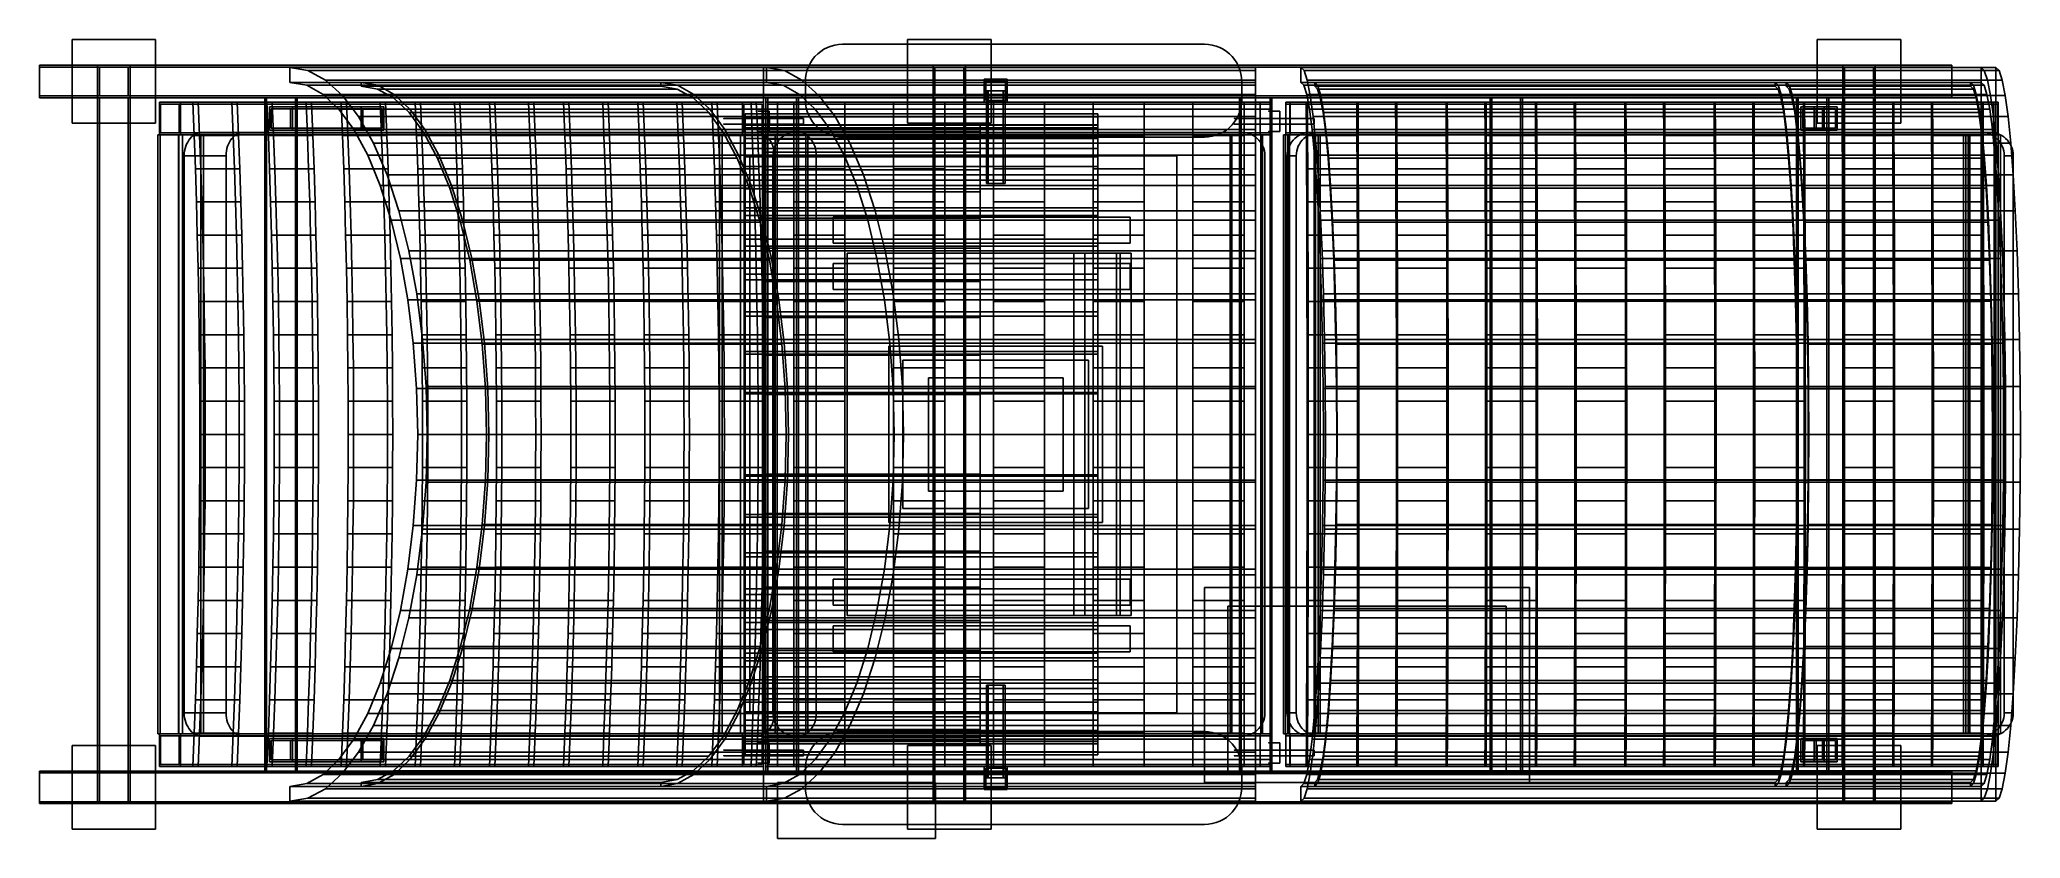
# Model space of a CAD drawing. Header units: millimetres. Extents: x -780 to 1354, y -435 to 425.
import ezdxf

# ---------------------------------------------------------------- set-up
doc = ezdxf.new("R2010")
doc.units = ezdxf.units.MM
for name, color, linetype in [('B01', 7, 'Continuous'), ('B02', 7, 'Continuous'), ('B10', 7, 'Continuous'), ('B11', 7, 'Continuous'), ('B12', 7, 'Continuous'), ('B200', 7, 'Continuous'), ('B201', 7, 'Continuous'), ('B210', 7, 'Continuous'), ('B211', 7, 'Continuous'), ('B220', 7, 'Continuous'), ('B221', 7, 'Continuous'), ('B300', 7, 'Continuous'), ('B301', 7, 'Continuous'), ('B310', 7, 'Continuous'), ('B311', 7, 'Continuous'), ('B320', 7, 'Continuous'), ('B321', 7, 'Continuous'), ('B400', 7, 'Continuous'), ('B401', 7, 'Continuous'), ('B410', 7, 'Continuous'), ('B411', 7, 'Continuous'), ('B50', 7, 'Continuous'), ('B51', 7, 'Continuous'), ('B60', 7, 'Continuous'), ('B61', 7, 'Continuous'), ('B62', 7, 'Continuous'), ('B63', 7, 'Continuous'), ('B64', 7, 'Continuous'), ('C1', 7, 'Continuous'), ('C2', 7, 'Continuous'), ('C3', 7, 'Continuous'), ('C31', 7, 'Continuous'), ('C40', 7, 'Continuous'), ('C41', 7, 'Continuous'), ('D00', 7, 'Continuous'), ('D01', 7, 'Continuous'), ('D10', 7, 'Continuous'), ('D11', 7, 'Continuous'), ('D20', 7, 'Continuous'), ('D21', 7, 'Continuous'), ('D22', 7, 'Continuous'), ('D23', 7, 'Continuous'), ('E09', 7, 'Continuous'), ('E10', 7, 'Continuous'), ('E11', 7, 'Continuous'), ('E12', 7, 'Continuous'), ('E13', 7, 'Continuous'), ('E14', 7, 'Continuous'), ('EH0', 7, 'Continuous'), ('EH1', 7, 'Continuous'), ('EH2', 7, 'Continuous'), ('EH3', 7, 'Continuous'), ('H000', 7, 'Continuous'), ('H001', 7, 'Continuous'), ('H010', 7, 'Continuous'), ('H011', 7, 'Continuous'), ('H100', 7, 'Continuous'), ('H101', 7, 'Continuous'), ('H110', 7, 'Continuous'), ('H111', 7, 'Continuous'), ('L010', 7, 'Continuous'), ('L011', 7, 'Continuous'), ('L020', 7, 'Continuous'), ('L021', 7, 'Continuous'), ('L1000', 7, 'Continuous'), ('L1001', 7, 'Continuous'), ('L1002', 7, 'Continuous'), ('L1003', 7, 'Continuous'), ('L1004', 7, 'Continuous'), ('L1005', 7, 'Continuous'), ('L1006', 7, 'Continuous'), ('L1007', 7, 'Continuous'), ('L200', 7, 'Continuous'), ('R010', 7, 'Continuous'), ('R011', 7, 'Continuous'), ('R020', 7, 'Continuous'), ('R021', 7, 'Continuous'), ('R1000', 7, 'Continuous'), ('R1001', 7, 'Continuous'), ('R1002', 7, 'Continuous'), ('R1003', 7, 'Continuous'), ('R1004', 7, 'Continuous'), ('R1005', 7, 'Continuous'), ('R1006', 7, 'Continuous'), ('R1007', 7, 'Continuous'), ('R200', 7, 'Continuous'), ('S010', 7, 'Continuous'), ('S011', 7, 'Continuous'), ('S020', 7, 'Continuous'), ('S021', 7, 'Continuous'), ('S1000', 7, 'Continuous'), ('S1001', 7, 'Continuous'), ('S1002', 7, 'Continuous'), ('S1003', 7, 'Continuous'), ('S1004', 7, 'Continuous'), ('S200', 7, 'Continuous'), ('T00', 7, 'Continuous'), ('T01', 7, 'Continuous'), ('T10', 7, 'Continuous'), ('T11', 7, 'Continuous')]:
    doc.layers.add(name, color=color, linetype=linetype)

msp = doc.modelspace()

# ---------------------------------------------------------------- linework, layer by layer
at = {"layer": 'B01'}
for points in [[(1280, -362.5), (-780, -362.5)], [(-780, -362.5), (1280, -362.5)], [(-780, -362.5), (-780, -362.5)], [(-780, -362.5), (-780, -397.5)], [(-780, -397.5), (-780, -362.5)], [(1280, -362.5), (1280, -362.5)], [(1280, -397.5), (1280, -362.5)], [(1280, -362.5), (1280, -397.5)], [(1280, -364.5), (-780, -364.5)], [(-780, -364.5), (-780, -395.5)], [(-780, -364.5), (1280, -364.5)], [(-780, -395.5), (-780, -364.5)], [(-780, -364.5), (-780, -364.5)], [(1280, -395.5), (1280, -364.5)], [(1280, -364.5), (1280, -395.5)], [(1280, -364.5), (1280, -364.5)], [(-780, -395.5), (1280, -395.5)], [(-780, -395.5), (1280, -395.5)], [(-780, -395.5), (-780, -395.5)], [(-780, -397.5), (1280, -397.5)], [(-780, -397.5), (1280, -397.5)], [(-780, -397.5), (-780, -397.5)], [(1280, -395.5), (1280, -395.5)], [(1280, -397.5), (1280, -397.5)]]:
    msp.add_lwpolyline(points, dxfattribs=at)
at = {"layer": 'B02'}
for points in [[(1280, 397.5), (-780, 397.5)], [(-780, 397.5), (1280, 397.5)], [(-780, 397.5), (-780, 397.5)], [(-780, 397.5), (-780, 362.5)], [(-780, 362.5), (-780, 397.5)], [(1280, 395.5), (-780, 395.5)], [(-780, 395.5), (-780, 364.5)], [(-780, 395.5), (1280, 395.5)], [(-780, 364.5), (-780, 395.5)], [(-780, 395.5), (-780, 395.5)], [(1280, 397.5), (1280, 397.5)], [(1280, 362.5), (1280, 397.5)], [(1280, 397.5), (1280, 362.5)], [(1280, 364.5), (1280, 395.5)], [(1280, 395.5), (1280, 364.5)], [(1280, 395.5), (1280, 395.5)], [(-780, 364.5), (1280, 364.5)], [(-780, 364.5), (1280, 364.5)], [(-780, 364.5), (-780, 364.5)], [(1280, 364.5), (1280, 364.5)], [(-780, 362.5), (1280, 362.5)], [(-780, 362.5), (1280, 362.5)], [(-780, 362.5), (-780, 362.5)], [(1280, 362.5), (1280, 362.5)]]:
    msp.add_lwpolyline(points, dxfattribs=at)
at = {"layer": 'B10'}
for points in [[(-717.5, 362.5), (-717.5, -362.5)], [(-717.5, -362.5), (-717.5, 362.5)], [(-717.5, 362.5), (-717.5, 362.5)], [(-682.5, 362.5), (-717.5, 362.5)], [(-717.5, 362.5), (-682.5, 362.5)], [(-715.5, 362.5), (-715.5, -362.5)], [(-684.5, 362.5), (-715.5, 362.5)], [(-715.5, -362.5), (-715.5, 362.5)], [(-715.5, 362.5), (-684.5, 362.5)], [(-715.5, 362.5), (-715.5, 362.5)], [(-684.5, -362.5), (-684.5, 362.5)], [(-684.5, -362.5), (-684.5, 362.5)], [(-684.5, 362.5), (-684.5, 362.5)], [(-682.5, -362.5), (-682.5, 362.5)], [(-682.5, -362.5), (-682.5, 362.5)], [(-682.5, 362.5), (-682.5, 362.5)], [(-717.5, -362.5), (-717.5, -362.5)], [(-717.5, -362.5), (-682.5, -362.5)], [(-682.5, -362.5), (-717.5, -362.5)], [(-715.5, -362.5), (-684.5, -362.5)], [(-684.5, -362.5), (-715.5, -362.5)], [(-715.5, -362.5), (-715.5, -362.5)], [(-684.5, -362.5), (-684.5, -362.5)], [(-682.5, -362.5), (-682.5, -362.5)]]:
    msp.add_lwpolyline(points, dxfattribs=at)
at = {"layer": 'B11'}
for points in [[(182.5, 362.5), (182.5, -362.5)], [(182.5, -362.5), (182.5, 362.5)], [(182.5, 362.5), (182.5, 362.5)], [(217.5, 362.5), (182.5, 362.5)], [(182.5, 362.5), (217.5, 362.5)], [(184.5, 362.5), (184.5, -362.5)], [(215.5, 362.5), (184.5, 362.5)], [(184.5, -362.5), (184.5, 362.5)], [(184.5, 362.5), (215.5, 362.5)], [(184.5, 362.5), (184.5, 362.5)], [(215.5, -362.5), (215.5, 362.5)], [(215.5, -362.5), (215.5, 362.5)], [(215.5, 362.5), (215.5, 362.5)], [(217.5, -362.5), (217.5, 362.5)], [(217.5, -362.5), (217.5, 362.5)], [(217.5, 362.5), (217.5, 362.5)], [(182.5, -362.5), (182.5, -362.5)], [(182.5, -362.5), (217.5, -362.5)], [(217.5, -362.5), (182.5, -362.5)], [(184.5, -362.5), (215.5, -362.5)], [(215.5, -362.5), (184.5, -362.5)], [(184.5, -362.5), (184.5, -362.5)], [(215.5, -362.5), (215.5, -362.5)], [(217.5, -362.5), (217.5, -362.5)]]:
    msp.add_lwpolyline(points, dxfattribs=at)
at = {"layer": 'B12'}
for points in [[(1162.5, 362.5), (1162.5, -362.5)], [(1162.5, -362.5), (1162.5, 362.5)], [(1162.5, 362.5), (1162.5, 362.5)], [(1197.5, 362.5), (1162.5, 362.5)], [(1162.5, 362.5), (1197.5, 362.5)], [(1164.5, 362.5), (1164.5, -362.5)], [(1195.5, 362.5), (1164.5, 362.5)], [(1164.5, -362.5), (1164.5, 362.5)], [(1164.5, 362.5), (1195.5, 362.5)], [(1164.5, 362.5), (1164.5, 362.5)], [(1195.5, -362.5), (1195.5, 362.5)], [(1195.5, -362.5), (1195.5, 362.5)], [(1195.5, 362.5), (1195.5, 362.5)], [(1197.5, -362.5), (1197.5, 362.5)], [(1197.5, -362.5), (1197.5, 362.5)], [(1197.5, 362.5), (1197.5, 362.5)], [(1162.5, -362.5), (1162.5, -362.5)], [(1162.5, -362.5), (1197.5, -362.5)], [(1197.5, -362.5), (1162.5, -362.5)], [(1164.5, -362.5), (1195.5, -362.5)], [(1195.5, -362.5), (1164.5, -362.5)], [(1164.5, -362.5), (1164.5, -362.5)], [(1195.5, -362.5), (1195.5, -362.5)], [(1197.5, -362.5), (1197.5, -362.5)]]:
    msp.add_lwpolyline(points, dxfattribs=at)
at = {"layer": 'B200'}
for points in [[(-717.5, -362.5), (-717.5, -362.5)], [(-682.5, -362.5), (-717.5, -362.5)], [(-717.5, -362.5), (-682.5, -362.5)], [(-717.5, -362.5), (-717.5, -397.5)], [(-717.5, -397.5), (-717.5, -362.5)], [(-682.5, -362.5), (-682.5, -362.5)], [(-682.5, -397.5), (-682.5, -362.5)], [(-682.5, -362.5), (-682.5, -397.5)], [(-715.5, -364.5), (-715.5, -364.5)], [(-715.5, -395.5), (-715.5, -364.5)], [(-715.5, -364.5), (-715.5, -395.5)], [(-715.5, -364.5), (-684.5, -364.5)], [(-684.5, -364.5), (-715.5, -364.5)], [(-684.5, -364.5), (-684.5, -364.5)], [(-684.5, -364.5), (-684.5, -395.5)], [(-684.5, -395.5), (-684.5, -364.5)], [(-717.5, -397.5), (-717.5, -397.5)], [(-717.5, -397.5), (-682.5, -397.5)], [(-682.5, -397.5), (-717.5, -397.5)], [(-715.5, -395.5), (-715.5, -395.5)], [(-684.5, -395.5), (-715.5, -395.5)], [(-715.5, -395.5), (-684.5, -395.5)], [(-684.5, -395.5), (-684.5, -395.5)], [(-682.5, -397.5), (-682.5, -397.5)]]:
    msp.add_lwpolyline(points, dxfattribs=at)
at = {"layer": 'B201'}
for points in [[(-717.5, 397.5), (-717.5, 397.5)], [(-682.5, 397.5), (-717.5, 397.5)], [(-717.5, 397.5), (-682.5, 397.5)], [(-717.5, 397.5), (-717.5, 362.5)], [(-717.5, 362.5), (-717.5, 397.5)], [(-715.5, 395.5), (-715.5, 395.5)], [(-715.5, 364.5), (-715.5, 395.5)], [(-715.5, 395.5), (-715.5, 364.5)], [(-715.5, 395.5), (-684.5, 395.5)], [(-684.5, 395.5), (-715.5, 395.5)], [(-684.5, 395.5), (-684.5, 395.5)], [(-684.5, 395.5), (-684.5, 364.5)], [(-684.5, 364.5), (-684.5, 395.5)], [(-682.5, 397.5), (-682.5, 397.5)], [(-682.5, 362.5), (-682.5, 397.5)], [(-682.5, 397.5), (-682.5, 362.5)], [(-715.5, 364.5), (-715.5, 364.5)], [(-684.5, 364.5), (-715.5, 364.5)], [(-715.5, 364.5), (-684.5, 364.5)], [(-684.5, 364.5), (-684.5, 364.5)], [(-717.5, 362.5), (-717.5, 362.5)], [(-717.5, 362.5), (-682.5, 362.5)], [(-682.5, 362.5), (-717.5, 362.5)], [(-682.5, 362.5), (-682.5, 362.5)]]:
    msp.add_lwpolyline(points, dxfattribs=at)
at = {"layer": 'B210'}
for points in [[(182.5, -362.5), (182.5, -362.5)], [(217.5, -362.5), (182.5, -362.5)], [(182.5, -362.5), (217.5, -362.5)], [(182.5, -362.5), (182.5, -397.5)], [(182.5, -397.5), (182.5, -362.5)], [(217.5, -362.5), (217.5, -362.5)], [(217.5, -397.5), (217.5, -362.5)], [(217.5, -362.5), (217.5, -397.5)], [(184.5, -364.5), (184.5, -364.5)], [(184.5, -395.5), (184.5, -364.5)], [(184.5, -364.5), (184.5, -395.5)], [(184.5, -364.5), (215.5, -364.5)], [(215.5, -364.5), (184.5, -364.5)], [(215.5, -364.5), (215.5, -364.5)], [(215.5, -364.5), (215.5, -395.5)], [(215.5, -395.5), (215.5, -364.5)], [(182.5, -397.5), (182.5, -397.5)], [(182.5, -397.5), (217.5, -397.5)], [(217.5, -397.5), (182.5, -397.5)], [(184.5, -395.5), (184.5, -395.5)], [(215.5, -395.5), (184.5, -395.5)], [(184.5, -395.5), (215.5, -395.5)], [(215.5, -395.5), (215.5, -395.5)], [(217.5, -397.5), (217.5, -397.5)]]:
    msp.add_lwpolyline(points, dxfattribs=at)
at = {"layer": 'B211'}
for points in [[(182.5, 397.5), (182.5, 397.5)], [(217.5, 397.5), (182.5, 397.5)], [(182.5, 397.5), (217.5, 397.5)], [(182.5, 397.5), (182.5, 362.5)], [(182.5, 362.5), (182.5, 397.5)], [(184.5, 395.5), (184.5, 395.5)], [(184.5, 364.5), (184.5, 395.5)], [(184.5, 395.5), (184.5, 364.5)], [(184.5, 395.5), (215.5, 395.5)], [(215.5, 395.5), (184.5, 395.5)], [(215.5, 395.5), (215.5, 395.5)], [(215.5, 395.5), (215.5, 364.5)], [(215.5, 364.5), (215.5, 395.5)], [(217.5, 397.5), (217.5, 397.5)], [(217.5, 362.5), (217.5, 397.5)], [(217.5, 397.5), (217.5, 362.5)], [(184.5, 364.5), (184.5, 364.5)], [(215.5, 364.5), (184.5, 364.5)], [(184.5, 364.5), (215.5, 364.5)], [(215.5, 364.5), (215.5, 364.5)], [(182.5, 362.5), (182.5, 362.5)], [(182.5, 362.5), (217.5, 362.5)], [(217.5, 362.5), (182.5, 362.5)], [(217.5, 362.5), (217.5, 362.5)]]:
    msp.add_lwpolyline(points, dxfattribs=at)
at = {"layer": 'B220'}
for points in [[(1162.5, -362.5), (1162.5, -362.5)], [(1197.5, -362.5), (1162.5, -362.5)], [(1162.5, -362.5), (1197.5, -362.5)], [(1162.5, -362.5), (1162.5, -397.5)], [(1162.5, -397.5), (1162.5, -362.5)], [(1197.5, -362.5), (1197.5, -362.5)], [(1197.5, -397.5), (1197.5, -362.5)], [(1197.5, -362.5), (1197.5, -397.5)], [(1164.5, -364.5), (1164.5, -364.5)], [(1164.5, -395.5), (1164.5, -364.5)], [(1164.5, -364.5), (1164.5, -395.5)], [(1164.5, -364.5), (1195.5, -364.5)], [(1195.5, -364.5), (1164.5, -364.5)], [(1195.5, -364.5), (1195.5, -364.5)], [(1195.5, -364.5), (1195.5, -395.5)], [(1195.5, -395.5), (1195.5, -364.5)], [(1162.5, -397.5), (1162.5, -397.5)], [(1162.5, -397.5), (1197.5, -397.5)], [(1197.5, -397.5), (1162.5, -397.5)], [(1164.5, -395.5), (1164.5, -395.5)], [(1195.5, -395.5), (1164.5, -395.5)], [(1164.5, -395.5), (1195.5, -395.5)], [(1195.5, -395.5), (1195.5, -395.5)], [(1197.5, -397.5), (1197.5, -397.5)]]:
    msp.add_lwpolyline(points, dxfattribs=at)
at = {"layer": 'B221'}
for points in [[(1162.5, 397.5), (1162.5, 397.5)], [(1197.5, 397.5), (1162.5, 397.5)], [(1162.5, 397.5), (1197.5, 397.5)], [(1162.5, 397.5), (1162.5, 362.5)], [(1162.5, 362.5), (1162.5, 397.5)], [(1164.5, 395.5), (1164.5, 395.5)], [(1164.5, 364.5), (1164.5, 395.5)], [(1164.5, 395.5), (1164.5, 364.5)], [(1164.5, 395.5), (1195.5, 395.5)], [(1195.5, 395.5), (1164.5, 395.5)], [(1195.5, 395.5), (1195.5, 395.5)], [(1195.5, 395.5), (1195.5, 364.5)], [(1195.5, 364.5), (1195.5, 395.5)], [(1197.5, 397.5), (1197.5, 397.5)], [(1197.5, 362.5), (1197.5, 397.5)], [(1197.5, 397.5), (1197.5, 362.5)], [(1164.5, 364.5), (1164.5, 364.5)], [(1195.5, 364.5), (1164.5, 364.5)], [(1164.5, 364.5), (1195.5, 364.5)], [(1195.5, 364.5), (1195.5, 364.5)], [(1162.5, 362.5), (1162.5, 362.5)], [(1162.5, 362.5), (1197.5, 362.5)], [(1197.5, 362.5), (1162.5, 362.5)], [(1197.5, 362.5), (1197.5, 362.5)]]:
    msp.add_lwpolyline(points, dxfattribs=at)
at = {"layer": 'B300'}
for points in [[(-745, -425), (-745, -335)], [(-745, -335), (-745, -335)], [(-745, -335), (-745, -425)], [(-655, -335), (-745, -335)], [(-745, -335), (-655, -335)], [(-655, -335), (-655, -425)], [(-655, -335), (-655, -335)], [(-655, -425), (-655, -335)], [(-745, -425), (-745, -425)], [(-745, -425), (-655, -425)], [(-655, -425), (-745, -425)], [(-655, -425), (-655, -425)]]:
    msp.add_lwpolyline(points, dxfattribs=at)
at = {"layer": 'B301'}
for points in [[(-745, 335), (-745, 425)], [(-745, 425), (-745, 425)], [(-745, 425), (-745, 335)], [(-655, 425), (-745, 425)], [(-745, 425), (-655, 425)], [(-655, 425), (-655, 335)], [(-655, 425), (-655, 425)], [(-655, 335), (-655, 425)], [(-745, 335), (-745, 335)], [(-745, 335), (-655, 335)], [(-655, 335), (-745, 335)], [(-655, 335), (-655, 335)]]:
    msp.add_lwpolyline(points, dxfattribs=at)
at = {"layer": 'B310'}
for points in [[(155, -425), (155, -335)], [(155, -335), (155, -335)], [(155, -335), (155, -425)], [(245, -335), (155, -335)], [(155, -335), (245, -335)], [(245, -335), (245, -425)], [(245, -335), (245, -335)], [(245, -425), (245, -335)], [(155, -425), (155, -425)], [(155, -425), (245, -425)], [(245, -425), (155, -425)], [(245, -425), (245, -425)]]:
    msp.add_lwpolyline(points, dxfattribs=at)
at = {"layer": 'B311'}
for points in [[(155, 335), (155, 425)], [(155, 425), (155, 425)], [(155, 425), (155, 335)], [(245, 425), (155, 425)], [(155, 425), (245, 425)], [(245, 425), (245, 335)], [(245, 425), (245, 425)], [(245, 335), (245, 425)], [(155, 335), (155, 335)], [(155, 335), (245, 335)], [(245, 335), (155, 335)], [(245, 335), (245, 335)]]:
    msp.add_lwpolyline(points, dxfattribs=at)
at = {"layer": 'B320'}
for points in [[(1135, -425), (1135, -335)], [(1135, -335), (1135, -335)], [(1135, -335), (1135, -425)], [(1225, -335), (1135, -335)], [(1135, -335), (1225, -335)], [(1225, -335), (1225, -425)], [(1225, -335), (1225, -335)], [(1225, -425), (1225, -335)], [(1135, -425), (1135, -425)], [(1135, -425), (1225, -425)], [(1225, -425), (1135, -425)], [(1225, -425), (1225, -425)]]:
    msp.add_lwpolyline(points, dxfattribs=at)
at = {"layer": 'B321'}
for points in [[(1135, 335), (1135, 425)], [(1135, 425), (1135, 425)], [(1135, 425), (1135, 335)], [(1225, 425), (1135, 425)], [(1135, 425), (1225, 425)], [(1225, 425), (1225, 335)], [(1225, 425), (1225, 425)], [(1225, 335), (1225, 425)], [(1135, 335), (1135, 335)], [(1135, 335), (1225, 335)], [(1225, 335), (1135, 335)], [(1225, 335), (1225, 335)]]:
    msp.add_lwpolyline(points, dxfattribs=at)
at = {"layer": 'B400'}
for points in [[(2.5, -322.5), (2.5, -322.5)], [(37.5, -322.5), (2.5, -322.5)], [(2.5, -322.5), (37.5, -322.5)], [(2.5, -322.5), (2.5, -357.5)], [(2.5, -357.5), (2.5, -322.5)], [(4.5, -324.5), (4.5, -324.5)], [(4.5, -355.5), (4.5, -324.5)], [(4.5, -324.5), (4.5, -355.5)], [(4.5, -324.5), (35.5, -324.5)], [(35.5, -324.5), (4.5, -324.5)], [(35.5, -324.5), (35.5, -324.5)], [(35.5, -324.5), (35.5, -355.5)], [(35.5, -355.5), (35.5, -324.5)], [(37.5, -322.5), (37.5, -322.5)], [(37.5, -357.5), (37.5, -322.5)], [(37.5, -322.5), (37.5, -357.5)], [(2.5, -357.5), (2.5, -357.5)], [(2.5, -357.5), (37.5, -357.5)], [(37.5, -357.5), (2.5, -357.5)], [(4.5, -355.5), (4.5, -355.5)], [(35.5, -355.5), (4.5, -355.5)], [(4.5, -355.5), (35.5, -355.5)], [(35.5, -355.5), (35.5, -355.5)], [(37.5, -357.5), (37.5, -357.5)]]:
    msp.add_lwpolyline(points, dxfattribs=at)
at = {"layer": 'B401'}
for points in [[(2.5, 357.5), (2.5, 357.5)], [(37.5, 357.5), (2.5, 357.5)], [(2.5, 357.5), (37.5, 357.5)], [(2.5, 357.5), (2.5, 322.5)], [(2.5, 322.5), (2.5, 357.5)], [(4.5, 355.5), (4.5, 355.5)], [(4.5, 324.5), (4.5, 355.5)], [(4.5, 355.5), (4.5, 324.5)], [(4.5, 355.5), (35.5, 355.5)], [(35.5, 355.5), (4.5, 355.5)], [(35.5, 355.5), (35.5, 355.5)], [(35.5, 355.5), (35.5, 324.5)], [(35.5, 324.5), (35.5, 355.5)], [(37.5, 357.5), (37.5, 357.5)], [(37.5, 322.5), (37.5, 357.5)], [(37.5, 357.5), (37.5, 322.5)], [(2.5, 322.5), (2.5, 322.5)], [(2.5, 322.5), (37.5, 322.5)], [(37.5, 322.5), (2.5, 322.5)], [(4.5, 324.5), (4.5, 324.5)], [(35.5, 324.5), (4.5, 324.5)], [(4.5, 324.5), (35.5, 324.5)], [(35.5, 324.5), (35.5, 324.5)], [(37.5, 322.5), (37.5, 322.5)]]:
    msp.add_lwpolyline(points, dxfattribs=at)
at = {"layer": 'B410'}
for points in [[(512.5, -322.5), (512.5, -322.5)], [(547.5, -322.5), (512.5, -322.5)], [(512.5, -322.5), (547.5, -322.5)], [(512.5, -322.5), (512.5, -357.5)], [(512.5, -357.5), (512.5, -322.5)], [(514.5, -324.5), (514.5, -324.5)], [(514.5, -355.5), (514.5, -324.5)], [(514.5, -324.5), (514.5, -355.5)], [(514.5, -324.5), (545.5, -324.5)], [(545.5, -324.5), (514.5, -324.5)], [(545.5, -324.5), (545.5, -324.5)], [(545.5, -324.5), (545.5, -355.5)], [(545.5, -355.5), (545.5, -324.5)], [(547.5, -322.5), (547.5, -322.5)], [(547.5, -357.5), (547.5, -322.5)], [(547.5, -322.5), (547.5, -357.5)], [(512.5, -357.5), (512.5, -357.5)], [(512.5, -357.5), (547.5, -357.5)], [(547.5, -357.5), (512.5, -357.5)], [(514.5, -355.5), (514.5, -355.5)], [(545.5, -355.5), (514.5, -355.5)], [(514.5, -355.5), (545.5, -355.5)], [(545.5, -355.5), (545.5, -355.5)], [(547.5, -357.5), (547.5, -357.5)]]:
    msp.add_lwpolyline(points, dxfattribs=at)
at = {"layer": 'B411'}
for points in [[(512.5, 357.5), (512.5, 357.5)], [(547.5, 357.5), (512.5, 357.5)], [(512.5, 357.5), (547.5, 357.5)], [(512.5, 357.5), (512.5, 322.5)], [(512.5, 322.5), (512.5, 357.5)], [(514.5, 355.5), (514.5, 355.5)], [(514.5, 324.5), (514.5, 355.5)], [(514.5, 355.5), (514.5, 324.5)], [(514.5, 355.5), (545.5, 355.5)], [(545.5, 355.5), (514.5, 355.5)], [(545.5, 355.5), (545.5, 355.5)], [(545.5, 355.5), (545.5, 324.5)], [(545.5, 324.5), (545.5, 355.5)], [(547.5, 357.5), (547.5, 357.5)], [(547.5, 322.5), (547.5, 357.5)], [(547.5, 357.5), (547.5, 322.5)], [(512.5, 322.5), (512.5, 322.5)], [(512.5, 322.5), (547.5, 322.5)], [(547.5, 322.5), (512.5, 322.5)], [(514.5, 324.5), (514.5, 324.5)], [(545.5, 324.5), (514.5, 324.5)], [(514.5, 324.5), (545.5, 324.5)], [(545.5, 324.5), (545.5, 324.5)], [(547.5, 322.5), (547.5, 322.5)]]:
    msp.add_lwpolyline(points, dxfattribs=at)
at = {"layer": 'B50'}
for points in [[(2.5, 350), (2.5, -350)], [(2.5, -350), (2.5, 350)], [(2.5, 350), (2.5, 350)], [(37.5, 350), (2.5, 350)], [(2.5, 350), (37.5, 350)], [(4.5, 350), (4.5, -350)], [(35.5, 350), (4.5, 350)], [(4.5, -350), (4.5, 350)], [(4.5, 350), (35.5, 350)], [(4.5, 350), (4.5, 350)], [(35.5, -350), (35.5, 350)], [(35.5, -350), (35.5, 350)], [(35.5, 350), (35.5, 350)], [(37.5, -350), (37.5, 350)], [(37.5, -350), (37.5, 350)], [(37.5, 350), (37.5, 350)], [(2.5, -350), (2.5, -350)], [(2.5, -350), (37.5, -350)], [(37.5, -350), (2.5, -350)], [(4.5, -350), (35.5, -350)], [(35.5, -350), (4.5, -350)], [(4.5, -350), (4.5, -350)], [(35.5, -350), (35.5, -350)], [(37.5, -350), (37.5, -350)]]:
    msp.add_lwpolyline(points, dxfattribs=at)
at = {"layer": 'B51'}
for points in [[(512.5, 350), (512.5, -350)], [(512.5, -350), (512.5, 350)], [(512.5, 350), (512.5, 350)], [(547.5, 350), (512.5, 350)], [(512.5, 350), (547.5, 350)], [(514.5, 350), (514.5, -350)], [(545.5, 350), (514.5, 350)], [(514.5, -350), (514.5, 350)], [(514.5, 350), (545.5, 350)], [(514.5, 350), (514.5, 350)], [(545.5, -350), (545.5, 350)], [(545.5, -350), (545.5, 350)], [(545.5, 350), (545.5, 350)], [(547.5, -350), (547.5, 350)], [(547.5, -350), (547.5, 350)], [(547.5, 350), (547.5, 350)], [(512.5, -350), (512.5, -350)], [(512.5, -350), (547.5, -350)], [(547.5, -350), (512.5, -350)], [(514.5, -350), (545.5, -350)], [(545.5, -350), (514.5, -350)], [(514.5, -350), (514.5, -350)], [(545.5, -350), (545.5, -350)], [(547.5, -350), (547.5, -350)]]:
    msp.add_lwpolyline(points, dxfattribs=at)
at = {"layer": 'B60'}
for points in [[(-537.5, 362.5), (-537.5, -362.5)], [(-537.5, -362.5), (-537.5, 362.5)], [(-537.5, 362.5), (-537.5, 362.5)], [(-502.5, 362.5), (-537.5, 362.5)], [(-537.5, 362.5), (-502.5, 362.5)], [(-535.5, 362.5), (-535.5, -362.5)], [(-504.5, 362.5), (-535.5, 362.5)], [(-535.5, -362.5), (-535.5, 362.5)], [(-535.5, 362.5), (-504.5, 362.5)], [(-535.5, 362.5), (-535.5, 362.5)], [(-504.5, -362.5), (-504.5, 362.5)], [(-504.5, -362.5), (-504.5, 362.5)], [(-504.5, 362.5), (-504.5, 362.5)], [(-502.5, -362.5), (-502.5, 362.5)], [(-502.5, -362.5), (-502.5, 362.5)], [(-502.5, 362.5), (-502.5, 362.5)], [(-537.5, -362.5), (-537.5, -362.5)], [(-537.5, -362.5), (-502.5, -362.5)], [(-502.5, -362.5), (-537.5, -362.5)], [(-535.5, -362.5), (-504.5, -362.5)], [(-504.5, -362.5), (-535.5, -362.5)], [(-535.5, -362.5), (-535.5, -362.5)], [(-504.5, -362.5), (-504.5, -362.5)], [(-502.5, -362.5), (-502.5, -362.5)]]:
    msp.add_lwpolyline(points, dxfattribs=at)
at = {"layer": 'B61'}
for points in [[(2.5, 362.5), (2.5, -362.5)], [(2.5, -362.5), (2.5, 362.5)], [(2.5, 362.5), (2.5, 362.5)], [(37.5, 362.5), (2.5, 362.5)], [(2.5, 362.5), (37.5, 362.5)], [(4.5, 362.5), (4.5, -362.5)], [(35.5, 362.5), (4.5, 362.5)], [(4.5, -362.5), (4.5, 362.5)], [(4.5, 362.5), (35.5, 362.5)], [(4.5, 362.5), (4.5, 362.5)], [(35.5, -362.5), (35.5, 362.5)], [(35.5, -362.5), (35.5, 362.5)], [(35.5, 362.5), (35.5, 362.5)], [(37.5, -362.5), (37.5, 362.5)], [(37.5, -362.5), (37.5, 362.5)], [(37.5, 362.5), (37.5, 362.5)], [(2.5, -362.5), (2.5, -362.5)], [(2.5, -362.5), (37.5, -362.5)], [(37.5, -362.5), (2.5, -362.5)], [(4.5, -362.5), (35.5, -362.5)], [(35.5, -362.5), (4.5, -362.5)], [(4.5, -362.5), (4.5, -362.5)], [(35.5, -362.5), (35.5, -362.5)], [(37.5, -362.5), (37.5, -362.5)]]:
    msp.add_lwpolyline(points, dxfattribs=at)
at = {"layer": 'B62'}
for points in [[(512.5, 362.5), (512.5, -362.5)], [(512.5, -362.5), (512.5, 362.5)], [(512.5, 362.5), (512.5, 362.5)], [(547.5, 362.5), (512.5, 362.5)], [(512.5, 362.5), (547.5, 362.5)], [(514.5, 362.5), (514.5, -362.5)], [(545.5, 362.5), (514.5, 362.5)], [(514.5, -362.5), (514.5, 362.5)], [(514.5, 362.5), (545.5, 362.5)], [(514.5, 362.5), (514.5, 362.5)], [(545.5, -362.5), (545.5, 362.5)], [(545.5, -362.5), (545.5, 362.5)], [(545.5, 362.5), (545.5, 362.5)], [(547.5, -362.5), (547.5, 362.5)], [(547.5, -362.5), (547.5, 362.5)], [(547.5, 362.5), (547.5, 362.5)], [(512.5, -362.5), (512.5, -362.5)], [(512.5, -362.5), (547.5, -362.5)], [(547.5, -362.5), (512.5, -362.5)], [(514.5, -362.5), (545.5, -362.5)], [(545.5, -362.5), (514.5, -362.5)], [(514.5, -362.5), (514.5, -362.5)], [(545.5, -362.5), (545.5, -362.5)], [(547.5, -362.5), (547.5, -362.5)]]:
    msp.add_lwpolyline(points, dxfattribs=at)
at = {"layer": 'B63'}
for points in [[(782.5, 362.5), (782.5, -362.5)], [(782.5, -362.5), (782.5, 362.5)], [(782.5, 362.5), (782.5, 362.5)], [(817.5, 362.5), (782.5, 362.5)], [(782.5, 362.5), (817.5, 362.5)], [(784.5, 362.5), (784.5, -362.5)], [(815.5, 362.5), (784.5, 362.5)], [(784.5, -362.5), (784.5, 362.5)], [(784.5, 362.5), (815.5, 362.5)], [(784.5, 362.5), (784.5, 362.5)], [(815.5, -362.5), (815.5, 362.5)], [(815.5, -362.5), (815.5, 362.5)], [(815.5, 362.5), (815.5, 362.5)], [(817.5, -362.5), (817.5, 362.5)], [(817.5, -362.5), (817.5, 362.5)], [(817.5, 362.5), (817.5, 362.5)], [(782.5, -362.5), (782.5, -362.5)], [(782.5, -362.5), (817.5, -362.5)], [(817.5, -362.5), (782.5, -362.5)], [(784.5, -362.5), (815.5, -362.5)], [(815.5, -362.5), (784.5, -362.5)], [(784.5, -362.5), (784.5, -362.5)], [(815.5, -362.5), (815.5, -362.5)], [(817.5, -362.5), (817.5, -362.5)]]:
    msp.add_lwpolyline(points, dxfattribs=at)
at = {"layer": 'B64'}
for points in [[(1112.5, 362.5), (1112.5, -362.5)], [(1112.5, -362.5), (1112.5, 362.5)], [(1112.5, 362.5), (1112.5, 362.5)], [(1147.5, 362.5), (1112.5, 362.5)], [(1112.5, 362.5), (1147.5, 362.5)], [(1114.5, 362.5), (1114.5, -362.5)], [(1145.5, 362.5), (1114.5, 362.5)], [(1114.5, -362.5), (1114.5, 362.5)], [(1114.5, 362.5), (1145.5, 362.5)], [(1114.5, 362.5), (1114.5, 362.5)], [(1145.5, -362.5), (1145.5, 362.5)], [(1145.5, -362.5), (1145.5, 362.5)], [(1145.5, 362.5), (1145.5, 362.5)], [(1147.5, -362.5), (1147.5, 362.5)], [(1147.5, -362.5), (1147.5, 362.5)], [(1147.5, 362.5), (1147.5, 362.5)], [(1112.5, -362.5), (1112.5, -362.5)], [(1112.5, -362.5), (1147.5, -362.5)], [(1147.5, -362.5), (1112.5, -362.5)], [(1114.5, -362.5), (1145.5, -362.5)], [(1145.5, -362.5), (1114.5, -362.5)], [(1114.5, -362.5), (1114.5, -362.5)], [(1145.5, -362.5), (1145.5, -362.5)], [(1147.5, -362.5), (1147.5, -362.5)]]:
    msp.add_lwpolyline(points, dxfattribs=at)
at = {"layer": 'C1'}
for points in [[(3, 395), (-510.3, 395)], [(-510.3, 395), (-491, 391.6)], [(-510.3, 379), (-510.3, 395)], [(22.3, 391.6), (-491, 391.6)], [(-491, 391.6), (-472, 381.5)], [(22.3, 391.6), (3, 395)], [(3, 395), (3, 379)], [(41.3, 381.5), (22.3, 391.6)], [(3, 379), (-510.3, 379)], [(-492.3, 375.8), (-510.3, 379)], [(20.9, 375.8), (-492.3, 375.8)], [(-474.7, 366.1), (-492.3, 375.8)], [(38.6, 366.1), (-474.7, 366.1)], [(-457.6, 350.2), (-474.7, 366.1)], [(41.3, 381.5), (-472, 381.5)], [(-472, 381.5), (-453.7, 364.9)], [(59.6, 364.9), (-453.7, 364.9)], [(-453.7, 364.9), (-436.3, 342.1)], [(3, 379), (20.9, 375.8)], [(20.9, 375.8), (38.6, 366.1)], [(38.6, 366.1), (55.6, 350.2)], [(59.6, 364.9), (41.3, 381.5)], [(76.9, 342.1), (59.6, 364.9)], [(55.6, 350.2), (-457.6, 350.2)], [(-441.5, 328.2), (-457.6, 350.2)], [(76.9, 342.1), (-436.3, 342.1)], [(-436.3, 342.1), (-420.3, 313.4)], [(55.6, 350.2), (71.8, 328.2)], [(93, 313.4), (76.9, 342.1)], [(71.8, 328.2), (-441.5, 328.2)], [(-426.5, 300.7), (-441.5, 328.2)], [(71.8, 328.2), (86.7, 300.7)], [(86.7, 300.7), (-426.5, 300.7)], [(-413, 268), (-426.5, 300.7)], [(93, 313.4), (-420.3, 313.4)], [(-420.3, 313.4), (-405.7, 279.3)], [(86.7, 300.7), (100.3, 268)], [(107.5, 279.3), (93, 313.4)], [(107.5, 279.3), (-405.7, 279.3)], [(-405.7, 279.3), (-393, 240.5)], [(120.3, 240.5), (107.5, 279.3)], [(100.3, 268), (-413, 268)], [(-401.1, 230.7), (-413, 268)], [(100.3, 268), (112.1, 230.7)], [(120.3, 240.5), (-393, 240.5)], [(-393, 240.5), (-382.2, 197.5)], [(131, 197.5), (120.3, 240.5)], [(112.1, 230.7), (-401.1, 230.7)], [(-391.1, 189.5), (-401.1, 230.7)], [(112.1, 230.7), (122.1, 189.5)], [(131, 197.5), (-382.2, 197.5)], [(-382.2, 197.5), (-373.7, 151.2)], [(139.6, 151.2), (131, 197.5)], [(122.1, 189.5), (-391.1, 189.5)], [(-383.2, 145), (-391.1, 189.5)], [(122.1, 189.5), (130.1, 145)], [(139.6, 151.2), (-373.7, 151.2)], [(-373.7, 151.2), (-367.5, 102.2)], [(145.8, 102.2), (139.6, 151.2)], [(130.1, 145), (-383.2, 145)], [(-377.4, 98.1), (-383.2, 145)], [(130.1, 145), (135.9, 98.1)], [(135.9, 98.1), (-377.4, 98.1)], [(-373.9, 49.5), (-377.4, 98.1)], [(145.8, 102.2), (-367.5, 102.2)], [(-367.5, 102.2), (-363.7, 51.6)], [(135.9, 98.1), (139.4, 49.5)], [(149.6, 51.6), (145.8, 102.2)], [(139.4, 49.5), (-373.9, 49.5)], [(-372.7, 0), (-373.9, 49.5)], [(149.6, 51.6), (-363.7, 51.6)], [(-363.7, 51.6), (-362.4, 0)], [(139.4, 49.5), (140.6, 0)], [(150.8, 0), (149.6, 51.6)], [(-373.9, -49.5), (-372.7, 0)], [(140.6, 0), (-372.7, 0)], [(-362.4, 0), (-363.7, -51.6)], [(150.8, 0), (-362.4, 0)], [(140.6, 0), (139.4, -49.5)], [(149.6, -51.6), (150.8, 0)], [(-377.4, -98.1), (-373.9, -49.5)], [(139.4, -49.5), (-373.9, -49.5)], [(-363.7, -51.6), (-367.5, -102.2)], [(149.6, -51.6), (-363.7, -51.6)], [(139.4, -49.5), (135.9, -98.1)], [(145.8, -102.2), (149.6, -51.6)], [(-383.2, -145), (-377.4, -98.1)], [(135.9, -98.1), (-377.4, -98.1)], [(-367.5, -102.2), (-373.7, -151.2)], [(145.8, -102.2), (-367.5, -102.2)], [(135.9, -98.1), (130.1, -145)], [(139.6, -151.2), (145.8, -102.2)], [(-391.1, -189.5), (-383.2, -145)], [(130.1, -145), (-383.2, -145)], [(130.1, -145), (122.1, -189.5)], [(-373.7, -151.2), (-382.2, -197.5)], [(139.6, -151.2), (-373.7, -151.2)], [(131, -197.5), (139.6, -151.2)], [(-401.1, -230.7), (-391.1, -189.5)], [(122.1, -189.5), (-391.1, -189.5)], [(122.1, -189.5), (112.1, -230.7)], [(-382.2, -197.5), (-393, -240.5)], [(131, -197.5), (-382.2, -197.5)], [(120.3, -240.5), (131, -197.5)], [(-413, -268), (-401.1, -230.7)], [(112.1, -230.7), (-401.1, -230.7)], [(112.1, -230.7), (100.3, -268)], [(-393, -240.5), (-405.7, -279.3)], [(120.3, -240.5), (-393, -240.5)], [(107.5, -279.3), (120.3, -240.5)], [(-426.5, -300.7), (-413, -268)], [(100.3, -268), (-413, -268)], [(100.3, -268), (86.7, -300.7)], [(-405.7, -279.3), (-420.3, -313.4)], [(107.5, -279.3), (-405.7, -279.3)], [(93, -313.4), (107.5, -279.3)], [(-441.5, -328.2), (-426.5, -300.7)], [(-420.3, -313.4), (-436.3, -342.1)], [(86.7, -300.7), (-426.5, -300.7)], [(93, -313.4), (-420.3, -313.4)], [(86.7, -300.7), (71.8, -328.2)], [(76.9, -342.1), (93, -313.4)], [(-457.6, -350.2), (-441.5, -328.2)], [(71.8, -328.2), (-441.5, -328.2)], [(71.8, -328.2), (55.6, -350.2)], [(-474.7, -366.1), (-457.6, -350.2)], [(55.6, -350.2), (-457.6, -350.2)], [(-436.3, -342.1), (-453.7, -364.9)], [(76.9, -342.1), (-436.3, -342.1)], [(55.6, -350.2), (38.6, -366.1)], [(59.6, -364.9), (76.9, -342.1)], [(-510.3, -379), (-492.3, -375.8)], [(3, -379), (-510.3, -379)], [(-510.3, -395), (-510.3, -379)], [(-492.3, -375.8), (-474.7, -366.1)], [(20.9, -375.8), (-492.3, -375.8)], [(-472, -381.5), (-491, -391.6)], [(38.6, -366.1), (-474.7, -366.1)], [(-453.7, -364.9), (-472, -381.5)], [(41.3, -381.5), (-472, -381.5)], [(59.6, -364.9), (-453.7, -364.9)], [(20.9, -375.8), (3, -379)], [(3, -379), (3, -395)], [(38.6, -366.1), (20.9, -375.8)], [(22.3, -391.6), (41.3, -381.5)], [(41.3, -381.5), (59.6, -364.9)], [(-491, -391.6), (-510.3, -395)], [(-510.3, -395), (3, -395)], [(22.3, -391.6), (-491, -391.6)], [(3, -395), (22.3, -391.6)]]:
    msp.add_lwpolyline(points, dxfattribs=at)
at = {"layer": 'C2'}
for points in [[(530, 395), (0, 395)], [(0, 395), (0, 391.6)], [(0, 379), (0, 395)], [(530, 391.6), (0, 391.6)], [(0, 391.6), (0, 381.5)], [(530, 391.6), (530, 395)], [(530, 395), (530, 379)], [(530, 381.5), (530, 391.6)], [(530, 381.5), (0, 381.5)], [(0, 381.5), (0, 364.9)], [(530, 379), (0, 379)], [(0, 375.8), (0, 379)], [(530, 375.8), (0, 375.8)], [(0, 366.1), (0, 375.8)], [(530, 366.1), (0, 366.1)], [(0, 350.2), (0, 366.1)], [(530, 364.9), (0, 364.9)], [(0, 364.9), (0, 342.1)], [(530, 364.9), (530, 381.5)], [(530, 379), (530, 375.8)], [(530, 375.8), (530, 366.1)], [(530, 366.1), (530, 350.2)], [(530, 342.1), (530, 364.9)], [(530, 350.2), (0, 350.2)], [(0, 328.2), (0, 350.2)], [(530, 342.1), (0, 342.1)], [(0, 342.1), (0, 313.4)], [(530, 350.2), (530, 328.2)], [(530, 313.4), (530, 342.1)], [(530, 328.2), (0, 328.2)], [(0, 300.7), (0, 328.2)], [(530, 328.2), (530, 300.7)], [(530, 313.4), (0, 313.4)], [(0, 313.4), (0, 279.3)], [(530, 300.7), (0, 300.7)], [(0, 268), (0, 300.7)], [(530, 279.3), (530, 313.4)], [(530, 300.7), (530, 268)], [(530, 279.3), (0, 279.3)], [(0, 279.3), (0, 240.5)], [(530, 240.5), (530, 279.3)], [(530, 268), (0, 268)], [(0, 230.7), (0, 268)], [(530, 268), (530, 230.7)], [(530, 240.5), (0, 240.5)], [(0, 240.5), (0, 197.5)], [(530, 197.5), (530, 240.5)], [(530, 230.7), (0, 230.7)], [(0, 189.5), (0, 230.7)], [(530, 230.7), (530, 189.5)], [(530, 197.5), (0, 197.5)], [(0, 197.5), (0, 151.2)], [(530, 151.2), (530, 197.5)], [(530, 189.5), (0, 189.5)], [(0, 145), (0, 189.5)], [(530, 189.5), (530, 145)], [(530, 151.2), (0, 151.2)], [(0, 151.2), (0, 102.2)], [(530, 102.2), (530, 151.2)], [(530, 145), (0, 145)], [(0, 98.1), (0, 145)], [(530, 145), (530, 98.1)], [(530, 102.2), (0, 102.2)], [(0, 102.2), (0, 51.6)], [(530, 98.1), (0, 98.1)], [(0, 49.5), (0, 98.1)], [(530, 51.6), (530, 102.2)], [(530, 98.1), (530, 49.5)], [(530, 51.6), (0, 51.6)], [(0, 51.6), (0, 0)], [(530, 49.5), (0, 49.5)], [(0, 0), (0, 49.5)], [(530, 0), (530, 51.6)], [(530, 49.5), (530, 0)], [(530, 0), (0, 0)], [(0, 0), (0, -51.6)], [(530, 0), (0, 0)], [(0, -49.5), (0, 0)], [(530, -51.6), (530, 0)], [(530, 0), (530, -49.5)], [(530, -49.5), (0, -49.5)], [(0, -98.1), (0, -49.5)], [(530, -51.6), (0, -51.6)], [(0, -51.6), (0, -102.2)], [(530, -49.5), (530, -98.1)], [(530, -102.2), (530, -51.6)], [(530, -98.1), (0, -98.1)], [(0, -145), (0, -98.1)], [(530, -102.2), (0, -102.2)], [(0, -102.2), (0, -151.2)], [(530, -98.1), (530, -145)], [(530, -151.2), (530, -102.2)], [(530, -145), (0, -145)], [(0, -189.5), (0, -145)], [(530, -145), (530, -189.5)], [(530, -151.2), (0, -151.2)], [(0, -151.2), (0, -197.5)], [(530, -197.5), (530, -151.2)], [(530, -189.5), (0, -189.5)], [(0, -230.7), (0, -189.5)], [(530, -189.5), (530, -230.7)], [(530, -197.5), (0, -197.5)], [(0, -197.5), (0, -240.5)], [(530, -240.5), (530, -197.5)], [(530, -230.7), (0, -230.7)], [(0, -268), (0, -230.7)], [(530, -230.7), (530, -268)], [(530, -240.5), (0, -240.5)], [(0, -240.5), (0, -279.3)], [(530, -279.3), (530, -240.5)], [(530, -268), (0, -268)], [(0, -300.7), (0, -268)], [(530, -268), (530, -300.7)], [(530, -279.3), (0, -279.3)], [(0, -279.3), (0, -313.4)], [(530, -313.4), (530, -279.3)], [(530, -300.7), (0, -300.7)], [(0, -328.2), (0, -300.7)], [(530, -313.4), (0, -313.4)], [(0, -313.4), (0, -342.1)], [(530, -300.7), (530, -328.2)], [(530, -342.1), (530, -313.4)], [(530, -328.2), (0, -328.2)], [(0, -350.2), (0, -328.2)], [(530, -328.2), (530, -350.2)], [(530, -342.1), (0, -342.1)], [(0, -342.1), (0, -364.9)], [(530, -350.2), (0, -350.2)], [(0, -366.1), (0, -350.2)], [(530, -364.9), (530, -342.1)], [(530, -350.2), (530, -366.1)], [(530, -364.9), (0, -364.9)], [(0, -364.9), (0, -381.5)], [(530, -366.1), (0, -366.1)], [(0, -375.8), (0, -366.1)], [(530, -375.8), (0, -375.8)], [(0, -379), (0, -375.8)], [(530, -379), (0, -379)], [(0, -395), (0, -379)], [(530, -381.5), (0, -381.5)], [(0, -381.5), (0, -391.6)], [(530, -381.5), (530, -364.9)], [(530, -366.1), (530, -375.8)], [(530, -375.8), (530, -379)], [(530, -379), (530, -395)], [(530, -391.6), (530, -381.5)], [(530, -391.6), (0, -391.6)], [(0, -391.6), (0, -395)], [(0, -395), (530, -395)], [(530, -395), (530, -391.6)]]:
    msp.add_lwpolyline(points, dxfattribs=at)
at = {"layer": 'C3'}
for points in [[(1311.6, 395), (578.8, 395)], [(578.8, 395), (582.2, 391.6)], [(578.8, 379), (578.8, 395)], [(1315, 391.6), (582.2, 391.6)], [(582.2, 391.6), (585.6, 381.5)], [(1315, 391.6), (1311.6, 395)], [(1311.6, 395), (1311.6, 379)], [(1318.4, 381.5), (1315, 391.6)], [(1311.6, 379), (578.8, 379)], [(581.9, 375.8), (578.8, 379)], [(1314.7, 375.8), (581.9, 375.8)], [(585, 366.1), (581.9, 375.8)], [(1317.8, 366.1), (585, 366.1)], [(588, 350.2), (585, 366.1)], [(1318.4, 381.5), (585.6, 381.5)], [(585.6, 381.5), (588.9, 364.9)], [(1321.7, 364.9), (588.9, 364.9)], [(588.9, 364.9), (592, 342.1)], [(1311.6, 379), (1314.7, 375.8)], [(1314.7, 375.8), (1317.8, 366.1)], [(1317.8, 366.1), (1320.8, 350.2)], [(1321.7, 364.9), (1318.4, 381.5)], [(1324.8, 342.1), (1321.7, 364.9)], [(1320.8, 350.2), (588, 350.2)], [(590.9, 328.2), (588, 350.2)], [(1324.8, 342.1), (592, 342.1)], [(592, 342.1), (594.9, 313.4)], [(1320.8, 350.2), (1323.7, 328.2)], [(1327.7, 313.4), (1324.8, 342.1)], [(1323.7, 328.2), (590.9, 328.2)], [(593.5, 300.7), (590.9, 328.2)], [(1323.7, 328.2), (1326.3, 300.7)], [(1326.3, 300.7), (593.5, 300.7)], [(595.9, 268), (593.5, 300.7)], [(1327.7, 313.4), (594.9, 313.4)], [(594.9, 313.4), (597.5, 279.3)], [(1326.3, 300.7), (1328.7, 268)], [(1330.3, 279.3), (1327.7, 313.4)], [(1330.3, 279.3), (597.5, 279.3)], [(597.5, 279.3), (599.7, 240.5)], [(1332.5, 240.5), (1330.3, 279.3)], [(1328.7, 268), (595.9, 268)], [(598, 230.7), (595.9, 268)], [(1328.7, 268), (1330.8, 230.7)], [(1332.5, 240.5), (599.7, 240.5)], [(599.7, 240.5), (601.7, 197.5)], [(1334.5, 197.5), (1332.5, 240.5)], [(1330.8, 230.7), (598, 230.7)], [(599.7, 189.5), (598, 230.7)], [(1330.8, 230.7), (1332.5, 189.5)], [(1334.5, 197.5), (601.7, 197.5)], [(601.7, 197.5), (603.2, 151.2)], [(1336, 151.2), (1334.5, 197.5)], [(1332.5, 189.5), (599.7, 189.5)], [(601.1, 145), (599.7, 189.5)], [(1332.5, 189.5), (1333.9, 145)], [(1336, 151.2), (603.2, 151.2)], [(603.2, 151.2), (604.3, 102.2)], [(1337.1, 102.2), (1336, 151.2)], [(1333.9, 145), (601.1, 145)], [(602.2, 98.1), (601.1, 145)], [(1333.9, 145), (1335, 98.1)], [(1335, 98.1), (602.2, 98.1)], [(602.8, 49.5), (602.2, 98.1)], [(1337.1, 102.2), (604.3, 102.2)], [(604.3, 102.2), (605, 51.6)], [(1335, 98.1), (1335.6, 49.5)], [(1337.8, 51.6), (1337.1, 102.2)], [(1335.6, 49.5), (602.8, 49.5)], [(603, 0), (602.8, 49.5)], [(1337.8, 51.6), (605, 51.6)], [(605, 51.6), (605.2, 0)], [(1335.6, 49.5), (1335.8, 0)], [(1338, 0), (1337.8, 51.6)], [(602.8, -49.5), (603, 0)], [(1335.8, 0), (603, 0)], [(605.2, 0), (605, -51.6)], [(1338, 0), (605.2, 0)], [(1335.8, 0), (1335.6, -49.5)], [(1337.8, -51.6), (1338, 0)], [(602.2, -98.1), (602.8, -49.5)], [(1335.6, -49.5), (602.8, -49.5)], [(605, -51.6), (604.3, -102.2)], [(1337.8, -51.6), (605, -51.6)], [(1335.6, -49.5), (1335, -98.1)], [(1337.1, -102.2), (1337.8, -51.6)], [(601.1, -145), (602.2, -98.1)], [(1335, -98.1), (602.2, -98.1)], [(604.3, -102.2), (603.2, -151.2)], [(1337.1, -102.2), (604.3, -102.2)], [(1335, -98.1), (1333.9, -145)], [(1336, -151.2), (1337.1, -102.2)], [(599.7, -189.5), (601.1, -145)], [(1333.9, -145), (601.1, -145)], [(1333.9, -145), (1332.5, -189.5)], [(603.2, -151.2), (601.7, -197.5)], [(1336, -151.2), (603.2, -151.2)], [(1334.5, -197.5), (1336, -151.2)], [(598, -230.7), (599.7, -189.5)], [(1332.5, -189.5), (599.7, -189.5)], [(1332.5, -189.5), (1330.8, -230.7)], [(601.7, -197.5), (599.7, -240.5)], [(1334.5, -197.5), (601.7, -197.5)], [(1332.5, -240.5), (1334.5, -197.5)], [(595.9, -268), (598, -230.7)], [(1330.8, -230.7), (598, -230.7)], [(1330.8, -230.7), (1328.7, -268)], [(599.7, -240.5), (597.5, -279.3)], [(1332.5, -240.5), (599.7, -240.5)], [(1330.3, -279.3), (1332.5, -240.5)], [(593.5, -300.7), (595.9, -268)], [(1328.7, -268), (595.9, -268)], [(1328.7, -268), (1326.3, -300.7)], [(597.5, -279.3), (594.9, -313.4)], [(1330.3, -279.3), (597.5, -279.3)], [(1327.7, -313.4), (1330.3, -279.3)], [(590.9, -328.2), (593.5, -300.7)], [(594.9, -313.4), (592, -342.1)], [(1326.3, -300.7), (593.5, -300.7)], [(1327.7, -313.4), (594.9, -313.4)], [(1326.3, -300.7), (1323.7, -328.2)], [(1324.8, -342.1), (1327.7, -313.4)], [(588, -350.2), (590.9, -328.2)], [(1323.7, -328.2), (590.9, -328.2)], [(1323.7, -328.2), (1320.8, -350.2)], [(585, -366.1), (588, -350.2)], [(1320.8, -350.2), (588, -350.2)], [(592, -342.1), (588.9, -364.9)], [(1324.8, -342.1), (592, -342.1)], [(1320.8, -350.2), (1317.8, -366.1)], [(1321.7, -364.9), (1324.8, -342.1)], [(578.8, -379), (581.9, -375.8)], [(1311.6, -379), (578.8, -379)], [(578.8, -395), (578.8, -379)], [(581.9, -375.8), (585, -366.1)], [(1314.7, -375.8), (581.9, -375.8)], [(585.6, -381.5), (582.2, -391.6)], [(1317.8, -366.1), (585, -366.1)], [(588.9, -364.9), (585.6, -381.5)], [(1318.4, -381.5), (585.6, -381.5)], [(1321.7, -364.9), (588.9, -364.9)], [(1314.7, -375.8), (1311.6, -379)], [(1311.6, -379), (1311.6, -395)], [(1317.8, -366.1), (1314.7, -375.8)], [(1315, -391.6), (1318.4, -381.5)], [(1318.4, -381.5), (1321.7, -364.9)], [(582.2, -391.6), (578.8, -395)], [(578.8, -395), (1311.6, -395)], [(1315, -391.6), (582.2, -391.6)], [(1311.6, -395), (1315, -391.6)]]:
    msp.add_lwpolyline(points, dxfattribs=at)
at = {"layer": 'C31'}
for points in [[(1327.4, 395), (1311.6, 395)], [(1311.6, 395), (1315, 391.6)], [(1311.6, -395), (1311.6, 395)], [(1330.9, 391.6), (1315, 391.6)], [(1315, 391.6), (1318.4, 381.5)], [(1330.9, 391.6), (1327.4, 395)], [(1327.4, 395), (1327.4, -395)], [(1334.3, 381.5), (1330.9, 391.6)], [(1334.3, 381.5), (1318.4, 381.5)], [(1318.4, 381.5), (1321.7, 364.9)], [(1337.5, 364.9), (1321.7, 364.9)], [(1321.7, 364.9), (1324.8, 342.1)], [(1337.5, 364.9), (1334.3, 381.5)], [(1340.6, 342.1), (1337.5, 364.9)], [(1340.6, 342.1), (1324.8, 342.1)], [(1324.8, 342.1), (1327.7, 313.4)], [(1343.5, 313.4), (1340.6, 342.1)], [(1343.5, 313.4), (1327.7, 313.4)], [(1327.7, 313.4), (1330.3, 279.3)], [(1346.1, 279.3), (1343.5, 313.4)], [(1346.1, 279.3), (1330.3, 279.3)], [(1330.3, 279.3), (1332.5, 240.5)], [(1348.4, 240.5), (1346.1, 279.3)], [(1348.4, 240.5), (1332.5, 240.5)], [(1332.5, 240.5), (1334.5, 197.5)], [(1350.3, 197.5), (1348.4, 240.5)], [(1350.3, 197.5), (1334.5, 197.5)], [(1334.5, 197.5), (1336, 151.2)], [(1351.8, 151.2), (1350.3, 197.5)], [(1351.8, 151.2), (1336, 151.2)], [(1336, 151.2), (1337.1, 102.2)], [(1353, 102.2), (1351.8, 151.2)], [(1353, 102.2), (1337.1, 102.2)], [(1337.1, 102.2), (1337.8, 51.6)], [(1353.6, 51.6), (1353, 102.2)], [(1353.6, 51.6), (1337.8, 51.6)], [(1337.8, 51.6), (1338, 0)], [(1353.9, 0), (1353.6, 51.6)], [(1338, 0), (1337.8, -51.6)], [(1353.9, 0), (1338, 0)], [(1353.6, -51.6), (1353.9, 0)], [(1337.8, -51.6), (1337.1, -102.2)], [(1353.6, -51.6), (1337.8, -51.6)], [(1353, -102.2), (1353.6, -51.6)], [(1337.1, -102.2), (1336, -151.2)], [(1353, -102.2), (1337.1, -102.2)], [(1351.8, -151.2), (1353, -102.2)], [(1336, -151.2), (1334.5, -197.5)], [(1351.8, -151.2), (1336, -151.2)], [(1350.3, -197.5), (1351.8, -151.2)], [(1334.5, -197.5), (1332.5, -240.5)], [(1350.3, -197.5), (1334.5, -197.5)], [(1348.4, -240.5), (1350.3, -197.5)], [(1332.5, -240.5), (1330.3, -279.3)], [(1348.4, -240.5), (1332.5, -240.5)], [(1346.1, -279.3), (1348.4, -240.5)], [(1330.3, -279.3), (1327.7, -313.4)], [(1346.1, -279.3), (1330.3, -279.3)], [(1343.5, -313.4), (1346.1, -279.3)], [(1327.7, -313.4), (1324.8, -342.1)], [(1343.5, -313.4), (1327.7, -313.4)], [(1340.6, -342.1), (1343.5, -313.4)], [(1324.8, -342.1), (1321.7, -364.9)], [(1340.6, -342.1), (1324.8, -342.1)], [(1337.5, -364.9), (1340.6, -342.1)], [(1318.4, -381.5), (1315, -391.6)], [(1321.7, -364.9), (1318.4, -381.5)], [(1334.3, -381.5), (1318.4, -381.5)], [(1337.5, -364.9), (1321.7, -364.9)], [(1330.9, -391.6), (1334.3, -381.5)], [(1334.3, -381.5), (1337.5, -364.9)], [(1315, -391.6), (1311.6, -395)], [(1311.6, -395), (1327.4, -395)], [(1330.9, -391.6), (1315, -391.6)], [(1327.4, -395), (1330.9, -391.6)]]:
    msp.add_lwpolyline(points, dxfattribs=at)
at = {"layer": 'C40'}
for points in [[(45, -360), (45.2, -355.8), (45.9, -351.7), (47, -347.6), (48.5, -343.7), (50.4, -340), (52.6, -336.5), (55.3, -333.2), (58.2, -330.3), (61.5, -327.6), (65, -325.4), (68.7, -323.5), (72.6, -322), (76.7, -320.9), (80.8, -320.2), (85, -320)], [(45, -360), (45.2, -355.8), (45.9, -351.7), (47, -347.6), (48.5, -343.7), (50.4, -340), (52.6, -336.5), (55.3, -333.2), (58.2, -330.3), (61.5, -327.6), (65, -325.4), (68.7, -323.5), (72.6, -322), (76.7, -320.9), (80.8, -320.2), (85, -320)], [(475, -320), (85, -320)], [(85, -320), (85, -320)], [(85, -320), (475, -320)], [(515, -360), (514.8, -355.8), (514.1, -351.7), (513, -347.6), (511.5, -343.7), (509.6, -340), (507.4, -336.5), (504.7, -333.2), (501.8, -330.3), (498.5, -327.6), (495, -325.4), (491.3, -323.5), (487.4, -322), (483.3, -320.9), (479.2, -320.2), (475, -320)], [(515, -360), (514.8, -355.8), (514.1, -351.7), (513, -347.6), (511.5, -343.7), (509.6, -340), (507.4, -336.5), (504.7, -333.2), (501.8, -330.3), (498.5, -327.6), (495, -325.4), (491.3, -323.5), (487.4, -322), (483.3, -320.9), (479.2, -320.2), (475, -320)], [(475, -320), (475, -320)], [(45, -380), (45, -360)], [(45, -360), (45, -360)], [(45, -360), (45, -380)], [(515, -380), (515, -360)], [(515, -360), (515, -380)], [(515, -360), (515, -360)], [(45, -380), (45, -380)], [(45, -380), (45.2, -384.2), (45.9, -388.3), (47, -392.4), (48.5, -396.3), (50.4, -400), (52.6, -403.5), (55.3, -406.8), (58.2, -409.7), (61.5, -412.4), (65, -414.6), (68.7, -416.5), (72.6, -418), (76.7, -419.1), (80.8, -419.8), (85, -420)], [(45, -380), (45.2, -384.2), (45.9, -388.3), (47, -392.4), (48.5, -396.3), (50.4, -400), (52.6, -403.5), (55.3, -406.8), (58.2, -409.7), (61.5, -412.4), (65, -414.6), (68.7, -416.5), (72.6, -418), (76.7, -419.1), (80.8, -419.8), (85, -420)], [(515, -380), (514.8, -384.2), (514.1, -388.3), (513, -392.4), (511.5, -396.3), (509.6, -400), (507.4, -403.5), (504.7, -406.8), (501.8, -409.7), (498.5, -412.4), (495, -414.6), (491.3, -416.5), (487.4, -418), (483.3, -419.1), (479.2, -419.8), (475, -420)], [(515, -380), (514.8, -384.2), (514.1, -388.3), (513, -392.4), (511.5, -396.3), (509.6, -400), (507.4, -403.5), (504.7, -406.8), (501.8, -409.7), (498.5, -412.4), (495, -414.6), (491.3, -416.5), (487.4, -418), (483.3, -419.1), (479.2, -419.8), (475, -420)], [(515, -380), (515, -380)], [(85, -420), (475, -420)], [(85, -420), (85, -420)], [(475, -420), (85, -420)], [(475, -420), (475, -420)]]:
    msp.add_lwpolyline(points, dxfattribs=at)
at = {"layer": 'C41'}
for points in [[(45, 380), (45.2, 384.2), (45.9, 388.3), (47, 392.4), (48.5, 396.3), (50.4, 400), (52.6, 403.5), (55.3, 406.8), (58.2, 409.7), (61.5, 412.4), (65, 414.6), (68.7, 416.5), (72.6, 418), (76.7, 419.1), (80.8, 419.8), (85, 420)], [(45, 380), (45.2, 384.2), (45.9, 388.3), (47, 392.4), (48.5, 396.3), (50.4, 400), (52.6, 403.5), (55.3, 406.8), (58.2, 409.7), (61.5, 412.4), (65, 414.6), (68.7, 416.5), (72.6, 418), (76.7, 419.1), (80.8, 419.8), (85, 420)], [(475, 420), (85, 420)], [(85, 420), (85, 420)], [(85, 420), (475, 420)], [(515, 380), (514.8, 384.2), (514.1, 388.3), (513, 392.4), (511.5, 396.3), (509.6, 400), (507.4, 403.5), (504.7, 406.8), (501.8, 409.7), (498.5, 412.4), (495, 414.6), (491.3, 416.5), (487.4, 418), (483.3, 419.1), (479.2, 419.8), (475, 420)], [(515, 380), (514.8, 384.2), (514.1, 388.3), (513, 392.4), (511.5, 396.3), (509.6, 400), (507.4, 403.5), (504.7, 406.8), (501.8, 409.7), (498.5, 412.4), (495, 414.6), (491.3, 416.5), (487.4, 418), (483.3, 419.1), (479.2, 419.8), (475, 420)], [(475, 420), (475, 420)], [(45, 360), (45, 380)], [(45, 380), (45, 380)], [(45, 380), (45, 360)], [(515, 360), (515, 380)], [(515, 380), (515, 360)], [(515, 380), (515, 380)], [(45, 360), (45, 360)], [(45, 360), (45.2, 355.8), (45.9, 351.7), (47, 347.6), (48.5, 343.7), (50.4, 340), (52.6, 336.5), (55.3, 333.2), (58.2, 330.3), (61.5, 327.6), (65, 325.4), (68.7, 323.5), (72.6, 322), (76.7, 320.9), (80.8, 320.2), (85, 320)], [(45, 360), (45.2, 355.8), (45.9, 351.7), (47, 347.6), (48.5, 343.7), (50.4, 340), (52.6, 336.5), (55.3, 333.2), (58.2, 330.3), (61.5, 327.6), (65, 325.4), (68.7, 323.5), (72.6, 322), (76.7, 320.9), (80.8, 320.2), (85, 320)], [(515, 360), (514.8, 355.8), (514.1, 351.7), (513, 347.6), (511.5, 343.7), (509.6, 340), (507.4, 336.5), (504.7, 333.2), (501.8, 330.3), (498.5, 327.6), (495, 325.4), (491.3, 323.5), (487.4, 322), (483.3, 320.9), (479.2, 320.2), (475, 320)], [(515, 360), (514.8, 355.8), (514.1, 351.7), (513, 347.6), (511.5, 343.7), (509.6, 340), (507.4, 336.5), (504.7, 333.2), (501.8, 330.3), (498.5, 327.6), (495, 325.4), (491.3, 323.5), (487.4, 322), (483.3, 320.9), (479.2, 320.2), (475, 320)], [(515, 360), (515, 360)], [(85, 320), (475, 320)], [(85, 320), (85, 320)], [(475, 320), (85, 320)], [(475, 320), (475, 320)]]:
    msp.add_lwpolyline(points, dxfattribs=at)
at = {"layer": 'D00'}
for points in [[(237.5, -357.5), (237.5, -357.5)], [(262.5, -357.5), (237.5, -357.5)], [(237.5, -357.5), (262.5, -357.5)], [(237.5, -357.5), (237.5, -382.5)], [(237.5, -382.5), (237.5, -357.5)], [(239.5, -359.5), (239.5, -359.5)], [(239.5, -380.5), (239.5, -359.5)], [(239.5, -359.5), (239.5, -380.5)], [(239.5, -359.5), (260.5, -359.5)], [(260.5, -359.5), (239.5, -359.5)], [(260.5, -359.5), (260.5, -359.5)], [(260.5, -359.5), (260.5, -380.5)], [(260.5, -380.5), (260.5, -359.5)], [(262.5, -357.5), (262.5, -357.5)], [(262.5, -382.5), (262.5, -357.5)], [(262.5, -357.5), (262.5, -382.5)], [(237.5, -382.5), (237.5, -382.5)], [(237.5, -382.5), (262.5, -382.5)], [(262.5, -382.5), (237.5, -382.5)], [(239.5, -380.5), (239.5, -380.5)], [(260.5, -380.5), (239.5, -380.5)], [(239.5, -380.5), (260.5, -380.5)], [(260.5, -380.5), (260.5, -380.5)], [(262.5, -382.5), (262.5, -382.5)]]:
    msp.add_lwpolyline(points, dxfattribs=at)
at = {"layer": 'D01'}
for points in [[(237.5, 382.5), (237.5, 382.5)], [(262.5, 382.5), (237.5, 382.5)], [(237.5, 382.5), (262.5, 382.5)], [(237.5, 382.5), (237.5, 357.5)], [(237.5, 357.5), (237.5, 382.5)], [(239.5, 380.5), (239.5, 380.5)], [(239.5, 359.5), (239.5, 380.5)], [(239.5, 380.5), (239.5, 359.5)], [(239.5, 380.5), (260.5, 380.5)], [(260.5, 380.5), (239.5, 380.5)], [(260.5, 380.5), (260.5, 380.5)], [(260.5, 380.5), (260.5, 359.5)], [(260.5, 359.5), (260.5, 380.5)], [(262.5, 382.5), (262.5, 382.5)], [(262.5, 357.5), (262.5, 382.5)], [(262.5, 382.5), (262.5, 357.5)], [(237.5, 357.5), (237.5, 357.5)], [(237.5, 357.5), (262.5, 357.5)], [(262.5, 357.5), (237.5, 357.5)], [(239.5, 359.5), (239.5, 359.5)], [(260.5, 359.5), (239.5, 359.5)], [(239.5, 359.5), (260.5, 359.5)], [(260.5, 359.5), (260.5, 359.5)], [(262.5, 357.5), (262.5, 357.5)]]:
    msp.add_lwpolyline(points, dxfattribs=at)
at = {"layer": 'D10'}
for points in [[(240, -270.1), (240, -370)], [(240, -370), (240, -270.1)], [(240, -270.1), (240, -270.1)], [(260, -270.1), (240, -270.1)], [(240, -270.1), (260, -270.1)], [(242, -270.1), (242, -370)], [(258, -270.1), (242, -270.1)], [(242, -370), (242, -270.1)], [(242, -270.1), (258, -270.1)], [(242, -270.1), (242, -270.1)], [(258, -370), (258, -270.1)], [(258, -370), (258, -270.1)], [(258, -270.1), (258, -270.1)], [(260, -370), (260, -270.1)], [(260, -370), (260, -270.1)], [(260, -270.1), (260, -270.1)], [(240, -370), (240, -370)], [(240, -370), (260, -370)], [(260, -370), (240, -370)], [(242, -370), (258, -370)], [(258, -370), (242, -370)], [(242, -370), (242, -370)], [(258, -370), (258, -370)], [(260, -370), (260, -370)]]:
    msp.add_lwpolyline(points, dxfattribs=at)
at = {"layer": 'D11'}
for points in [[(240, 270.1), (240, 370)], [(240, 370), (240, 270.1)], [(240, 370), (240, 370)], [(240, 370), (260, 370)], [(260, 370), (240, 370)], [(242, 270.1), (242, 370)], [(242, 370), (258, 370)], [(242, 370), (242, 270.1)], [(258, 370), (242, 370)], [(242, 370), (242, 370)], [(258, 370), (258, 270.1)], [(258, 370), (258, 270.1)], [(258, 370), (258, 370)], [(260, 370), (260, 270.1)], [(260, 370), (260, 270.1)], [(260, 370), (260, 370)], [(240, 270.1), (240, 270.1)], [(260, 270.1), (240, 270.1)], [(240, 270.1), (260, 270.1)], [(258, 270.1), (242, 270.1)], [(242, 270.1), (258, 270.1)], [(242, 270.1), (242, 270.1)], [(258, 270.1), (258, 270.1)], [(260, 270.1), (260, 270.1)]]:
    msp.add_lwpolyline(points, dxfattribs=at)
at = {"layer": 'D20'}
for points in [[(-15, -300), (-15, 300)], [(-15, 300), (-15, 300)], [(-15, 300), (-15, -300)], [(445, 300), (-15, 300)], [(445, 300), (-15, 300)], [(445, -300), (445, 300)], [(445, 300), (445, 300)], [(445, 300), (445, -300)], [(75, 234), (395, 234)], [(75, 206), (75, 234)], [(395, 234), (75, 234)], [(75, 234), (75, 206)], [(75, 234), (75, 234)], [(395, 234), (395, 206)], [(395, 206), (395, 234)], [(395, 234), (395, 234)], [(395, 206), (75, 206)], [(75, 206), (395, 206)], [(75, 206), (75, 206)], [(395, 206), (395, 206)], [(75, 156), (75, 184)], [(75, 184), (395, 184)], [(75, 184), (75, 156)], [(395, 184), (75, 184)], [(75, 184), (75, 184)], [(395, 184), (395, 156)], [(395, 156), (395, 184)], [(395, 184), (395, 184)], [(395, 156), (75, 156)], [(75, 156), (395, 156)], [(75, 156), (75, 156)], [(395, 156), (395, 156)], [(75, -184), (75, -156)], [(75, -156), (395, -156)], [(75, -156), (75, -184)], [(395, -156), (75, -156)], [(75, -156), (75, -156)], [(395, -156), (395, -184)], [(395, -184), (395, -156)], [(395, -156), (395, -156)], [(395, -184), (75, -184)], [(75, -184), (395, -184)], [(75, -184), (75, -184)], [(395, -184), (395, -184)], [(75, -234), (75, -206)], [(75, -206), (395, -206)], [(75, -206), (75, -234)], [(395, -206), (75, -206)], [(75, -206), (75, -206)], [(395, -206), (395, -234)], [(395, -234), (395, -206)], [(395, -206), (395, -206)], [(395, -234), (75, -234)], [(75, -234), (395, -234)], [(75, -234), (75, -234)], [(395, -234), (395, -234)], [(-15, -300), (-15, -300)], [(-15, -300), (445, -300)], [(445, -300), (-15, -300)], [(445, -300), (445, -300)]]:
    msp.add_lwpolyline(points, dxfattribs=at)
at = {"layer": 'D21'}
for points in [[(90, -195), (90, 195)], [(90, 195), (90, 195)], [(90, 195), (90, -195)], [(380, 195), (90, 195)], [(90, 195), (380, 195)], [(380, 195), (380, -195)], [(380, 195), (380, 195)], [(380, -195), (380, 195)], [(90, -195), (90, -195)], [(90, -195), (380, -195)], [(380, -195), (90, -195)], [(380, -195), (380, -195)]]:
    msp.add_lwpolyline(points, dxfattribs=at)
at = {"layer": 'D22'}
for points in [[(334.2, -195), (334.2, 195)], [(334.2, 195), (384.1, 195)], [(334.2, 195), (346, 195)], [(346, 195), (346, -195)], [(395.9, 195), (346, 195)], [(384.1, 195), (384.1, -195)], [(395.9, 195), (384.1, 195)], [(395.9, -195), (395.9, 195)], [(384.1, -195), (334.2, -195)], [(346, -195), (334.2, -195)], [(346, -195), (395.9, -195)], [(384.1, -195), (395.9, -195)]]:
    msp.add_lwpolyline(points, dxfattribs=at)
at = {"layer": 'D23'}
for points in [[(360, 345), (-20, 345)], [(-20, 345), (-20, 342)], [(-20, 333), (-20, 345)], [(360, 342), (-20, 342)], [(-20, 342), (-20, 333.2)], [(360, 342), (360, 345)], [(360, 345), (360, 333)], [(360, 333.2), (360, 342)], [(360, 333.2), (-20, 333.2)], [(-20, 333.2), (-20, 318.7)], [(360, 333), (-20, 333)], [(-20, 330.2), (-20, 333)], [(360, 330.2), (-20, 330.2)], [(-20, 321.7), (-20, 330.2)], [(360, 321.7), (-20, 321.7)], [(-20, 307.7), (-20, 321.7)], [(360, 318.7), (360, 333.2)], [(360, 333), (360, 330.2)], [(360, 330.2), (360, 321.7)], [(360, 321.7), (360, 307.7)], [(360, 318.7), (-20, 318.7)], [(-20, 318.7), (-20, 298.8)], [(360, 307.7), (-20, 307.7)], [(-20, 288.4), (-20, 307.7)], [(360, 298.8), (-20, 298.8)], [(-20, 298.8), (-20, 273.7)], [(360, 298.8), (360, 318.7)], [(360, 307.7), (360, 288.4)], [(360, 273.7), (360, 298.8)], [(360, 288.4), (-20, 288.4)], [(-20, 264.2), (-20, 288.4)], [(360, 288.4), (360, 264.2)], [(360, 273.7), (-20, 273.7)], [(-20, 273.7), (-20, 244)], [(360, 264.2), (-20, 264.2)], [(-20, 235.5), (-20, 264.2)], [(360, 244), (360, 273.7)], [(360, 264.2), (360, 235.5)], [(360, 244), (-20, 244)], [(-20, 244), (-20, 210)], [(360, 235.5), (-20, 235.5)], [(-20, 202.7), (-20, 235.5)], [(360, 210), (360, 244)], [(360, 235.5), (360, 202.7)], [(360, 210), (-20, 210)], [(-20, 210), (-20, 172.5)], [(360, 202.7), (-20, 202.7)], [(-20, 166.5), (-20, 202.7)], [(360, 172.5), (360, 210)], [(360, 202.7), (360, 166.5)], [(360, 172.5), (-20, 172.5)], [(-20, 172.5), (-20, 132)], [(360, 132), (360, 172.5)], [(360, 166.5), (-20, 166.5)], [(-20, 127.4), (-20, 166.5)], [(360, 166.5), (360, 127.4)], [(360, 132), (-20, 132)], [(-20, 132), (-20, 89.3)], [(360, 89.3), (360, 132)], [(360, 127.4), (-20, 127.4)], [(-20, 86.2), (-20, 127.4)], [(360, 127.4), (360, 86.2)], [(360, 89.3), (-20, 89.3)], [(-20, 89.3), (-20, 45)], [(360, 86.2), (-20, 86.2)], [(-20, 43.5), (-20, 86.2)], [(360, 45), (360, 89.3)], [(360, 86.2), (360, 43.5)], [(360, 45), (-20, 45)], [(-20, 45), (-20, 0)], [(360, 43.5), (-20, 43.5)], [(-20, 0), (-20, 43.5)], [(360, 0), (360, 45)], [(360, 43.5), (360, 0)], [(360, 0), (-20, 0)], [(-20, 0), (-20, -45)], [(360, 0), (-20, 0)], [(-20, -43.5), (-20, 0)], [(360, -45), (360, 0)], [(360, 0), (360, -43.5)], [(360, -43.5), (-20, -43.5)], [(-20, -86.2), (-20, -43.5)], [(360, -45), (-20, -45)], [(-20, -45), (-20, -89.3)], [(360, -43.5), (360, -86.2)], [(360, -89.3), (360, -45)], [(360, -86.2), (-20, -86.2)], [(-20, -127.4), (-20, -86.2)], [(360, -89.3), (-20, -89.3)], [(-20, -89.3), (-20, -132)], [(360, -86.2), (360, -127.4)], [(360, -132), (360, -89.3)], [(360, -127.4), (-20, -127.4)], [(-20, -166.5), (-20, -127.4)], [(360, -127.4), (360, -166.5)], [(360, -132), (-20, -132)], [(-20, -132), (-20, -172.5)], [(360, -172.5), (360, -132)], [(360, -166.5), (-20, -166.5)], [(-20, -202.7), (-20, -166.5)], [(360, -166.5), (360, -202.7)], [(360, -172.5), (-20, -172.5)], [(-20, -172.5), (-20, -210)], [(360, -210), (360, -172.5)], [(360, -202.7), (-20, -202.7)], [(-20, -235.5), (-20, -202.7)], [(360, -210), (-20, -210)], [(-20, -210), (-20, -244)], [(360, -202.7), (360, -235.5)], [(360, -244), (360, -210)], [(360, -235.5), (-20, -235.5)], [(-20, -264.2), (-20, -235.5)], [(360, -244), (-20, -244)], [(-20, -244), (-20, -273.7)], [(360, -235.5), (360, -264.2)], [(360, -273.7), (360, -244)], [(360, -264.2), (-20, -264.2)], [(-20, -288.4), (-20, -264.2)], [(360, -273.7), (-20, -273.7)], [(-20, -273.7), (-20, -298.8)], [(360, -264.2), (360, -288.4)], [(360, -298.8), (360, -273.7)], [(360, -288.4), (-20, -288.4)], [(-20, -307.7), (-20, -288.4)], [(360, -288.4), (360, -307.7)], [(360, -298.8), (-20, -298.8)], [(-20, -298.8), (-20, -318.7)], [(360, -307.7), (-20, -307.7)], [(-20, -321.7), (-20, -307.7)], [(360, -318.7), (-20, -318.7)], [(-20, -318.7), (-20, -333.2)], [(360, -318.7), (360, -298.8)], [(360, -307.7), (360, -321.7)], [(360, -333.2), (360, -318.7)], [(360, -321.7), (-20, -321.7)], [(-20, -330.2), (-20, -321.7)], [(360, -330.2), (-20, -330.2)], [(-20, -333), (-20, -330.2)], [(360, -333), (-20, -333)], [(-20, -345), (-20, -333)], [(360, -333.2), (-20, -333.2)], [(-20, -333.2), (-20, -342)], [(360, -321.7), (360, -330.2)], [(360, -330.2), (360, -333)], [(360, -333), (360, -345)], [(360, -342), (360, -333.2)], [(360, -342), (-20, -342)], [(-20, -342), (-20, -345)], [(-20, -345), (360, -345)], [(360, -345), (360, -342)]]:
    msp.add_lwpolyline(points, dxfattribs=at)
at = {"layer": 'E09'}
for points in [[(475, -375), (475, -165)], [(475, -165), (475, -165)], [(475, -165), (475, -375)], [(825, -165), (475, -165)], [(475, -165), (825, -165)], [(825, -165), (825, -375)], [(825, -165), (825, -165)], [(825, -375), (825, -165)], [(475, -375), (475, -375)], [(475, -375), (825, -375)], [(825, -375), (475, -375)], [(825, -375), (825, -375)]]:
    msp.add_lwpolyline(points, dxfattribs=at)
at = {"layer": 'E10'}
for points in [[(500, -365), (500, -185)], [(500, -185), (500, -185)], [(500, -185), (500, -365)], [(800, -185), (500, -185)], [(500, -185), (800, -185)], [(800, -185), (800, -365)], [(800, -185), (800, -185)], [(800, -365), (800, -185)], [(500, -365), (500, -365)], [(500, -365), (800, -365)], [(800, -365), (500, -365)], [(800, -365), (800, -365)]]:
    msp.add_lwpolyline(points, dxfattribs=at)
at = {"layer": 'E11'}
for points in [[(15, -435), (15, -375)], [(15, -375), (15, -375)], [(15, -375), (15, -435)], [(185, -375), (15, -375)], [(15, -375), (185, -375)], [(185, -375), (185, -435)], [(185, -375), (185, -375)], [(185, -435), (185, -375)], [(15, -435), (15, -435)], [(15, -435), (185, -435)], [(185, -435), (15, -435)], [(185, -435), (185, -435)]]:
    msp.add_lwpolyline(points, dxfattribs=at)
at = {"layer": 'E12'}
for points in [[(135, -95), (135, 95)], [(135, 95), (135, 95)], [(135, 95), (135, -95)], [(365, 95), (135, 95)], [(135, 95), (365, 95)], [(365, 95), (365, -95)], [(365, 95), (365, 95)], [(365, -95), (365, 95)], [(135, -95), (135, -95)], [(135, -95), (365, -95)], [(365, -95), (135, -95)], [(365, -95), (365, -95)]]:
    msp.add_lwpolyline(points, dxfattribs=at)
at = {"layer": 'E13'}
for points in [[(150, -80), (150, 80)], [(150, 80), (150, 80)], [(150, 80), (150, -80)], [(350, 80), (150, 80)], [(150, 80), (350, 80)], [(350, 80), (350, -80)], [(350, 80), (350, 80)], [(350, -80), (350, 80)], [(150, -80), (150, -80)], [(150, -80), (350, -80)], [(350, -80), (150, -80)], [(350, -80), (350, -80)]]:
    msp.add_lwpolyline(points, dxfattribs=at)
at = {"layer": 'E14'}
for points in [[(177.5, -61), (177.5, 61)], [(177.5, 61), (177.5, 61)], [(177.5, 61), (177.5, -61)], [(322.5, 61), (177.5, 61)], [(177.5, 61), (322.5, 61)], [(322.5, 61), (322.5, -61)], [(322.5, 61), (322.5, 61)], [(322.5, -61), (322.5, 61)], [(177.5, -61), (177.5, -61)], [(177.5, -61), (322.5, -61)], [(322.5, -61), (177.5, -61)], [(322.5, -61), (322.5, -61)]]:
    msp.add_lwpolyline(points, dxfattribs=at)
at = {"layer": 'EH0'}
for points in [[(-110.7, 379), (-433.7, 379)], [(-433.7, 379), (-415.7, 375.8)], [(-433.7, 375), (-433.7, 379)], [(-110.7, 375), (-433.7, 375)], [(-416, 371.8), (-433.7, 375)], [(-93.1, 371.8), (-416, 371.8)], [(-398.7, 362.2), (-416, 371.8)], [(-92.8, 375.8), (-415.7, 375.8)], [(-415.7, 375.8), (-398, 366.1)], [(-75.1, 366.1), (-398, 366.1)], [(-398, 366.1), (-381, 350.2)], [(-92.8, 375.8), (-110.7, 379)], [(-110.7, 379), (-110.7, 375)], [(-110.7, 375), (-93.1, 371.8)], [(-93.1, 371.8), (-75.8, 362.2)], [(-75.1, 366.1), (-92.8, 375.8)], [(-58.1, 350.2), (-75.1, 366.1)], [(-75.8, 362.2), (-398.7, 362.2)], [(-382, 346.5), (-398.7, 362.2)], [(-59.1, 346.5), (-382, 346.5)], [(-366.2, 324.8), (-382, 346.5)], [(-58.1, 350.2), (-381, 350.2)], [(-381, 350.2), (-364.9, 328.2)], [(-75.8, 362.2), (-59.1, 346.5)], [(-59.1, 346.5), (-43.2, 324.8)], [(-42, 328.2), (-58.1, 350.2)], [(-43.2, 324.8), (-366.2, 324.8)], [(-351.5, 297.5), (-366.2, 324.8)], [(-42, 328.2), (-364.9, 328.2)], [(-364.9, 328.2), (-349.9, 300.7)], [(-43.2, 324.8), (-28.6, 297.5)], [(-27, 300.7), (-42, 328.2)], [(-27, 300.7), (-349.9, 300.7)], [(-349.9, 300.7), (-336.4, 268)], [(-13.5, 268), (-27, 300.7)], [(-28.6, 297.5), (-351.5, 297.5)], [(-338.2, 265.2), (-351.5, 297.5)], [(-28.6, 297.5), (-15.3, 265.2)], [(-15.3, 265.2), (-338.2, 265.2)], [(-326.6, 228.3), (-338.2, 265.2)], [(-13.5, 268), (-336.4, 268)], [(-336.4, 268), (-324.5, 230.7)], [(-15.3, 265.2), (-3.6, 228.3)], [(-1.6, 230.7), (-13.5, 268)], [(-3.6, 228.3), (-326.6, 228.3)], [(-316.7, 187.5), (-326.6, 228.3)], [(-1.6, 230.7), (-324.5, 230.7)], [(-324.5, 230.7), (-314.5, 189.5)], [(-3.6, 228.3), (6.2, 187.5)], [(8.4, 189.5), (-1.6, 230.7)], [(6.2, 187.5), (-316.7, 187.5)], [(-308.9, 143.5), (-316.7, 187.5)], [(8.4, 189.5), (-314.5, 189.5)], [(-314.5, 189.5), (-306.6, 145)], [(6.2, 187.5), (14, 143.5)], [(16.3, 145), (8.4, 189.5)], [(14, 143.5), (-308.9, 143.5)], [(-303.3, 97.1), (-308.9, 143.5)], [(16.3, 145), (-306.6, 145)], [(-306.6, 145), (-300.8, 98.1)], [(14, 143.5), (19.6, 97.1)], [(22.1, 98.1), (16.3, 145)], [(19.6, 97.1), (-303.3, 97.1)], [(-299.8, 48.9), (-303.3, 97.1)], [(22.1, 98.1), (-300.8, 98.1)], [(-300.8, 98.1), (-297.3, 49.5)], [(19.6, 97.1), (23.1, 48.9)], [(25.6, 49.5), (22.1, 98.1)], [(23.1, 48.9), (-299.8, 48.9)], [(-298.7, 0), (-299.8, 48.9)], [(25.6, 49.5), (-297.3, 49.5)], [(-297.3, 49.5), (-296.1, 0)], [(23.1, 48.9), (24.2, 0)], [(26.8, 0), (25.6, 49.5)], [(-299.8, -48.9), (-298.7, 0)], [(24.2, 0), (-298.7, 0)], [(-296.1, 0), (-297.3, -49.5)], [(26.8, 0), (-296.1, 0)], [(24.2, 0), (23.1, -48.9)], [(25.6, -49.5), (26.8, 0)], [(-303.3, -97.1), (-299.8, -48.9)], [(-297.3, -49.5), (-300.8, -98.1)], [(23.1, -48.9), (-299.8, -48.9)], [(25.6, -49.5), (-297.3, -49.5)], [(23.1, -48.9), (19.6, -97.1)], [(22.1, -98.1), (25.6, -49.5)], [(-308.9, -143.5), (-303.3, -97.1)], [(-300.8, -98.1), (-306.6, -145)], [(19.6, -97.1), (-303.3, -97.1)], [(22.1, -98.1), (-300.8, -98.1)], [(19.6, -97.1), (14, -143.5)], [(16.3, -145), (22.1, -98.1)], [(-316.7, -187.5), (-308.9, -143.5)], [(-306.6, -145), (-314.5, -189.5)], [(14, -143.5), (-308.9, -143.5)], [(16.3, -145), (-306.6, -145)], [(14, -143.5), (6.2, -187.5)], [(8.4, -189.5), (16.3, -145)], [(-326.6, -228.3), (-316.7, -187.5)], [(-314.5, -189.5), (-324.5, -230.7)], [(6.2, -187.5), (-316.7, -187.5)], [(8.4, -189.5), (-314.5, -189.5)], [(6.2, -187.5), (-3.6, -228.3)], [(-1.6, -230.7), (8.4, -189.5)], [(-338.2, -265.2), (-326.6, -228.3)], [(-324.5, -230.7), (-336.4, -268)], [(-3.6, -228.3), (-326.6, -228.3)], [(-1.6, -230.7), (-324.5, -230.7)], [(-3.6, -228.3), (-15.3, -265.2)], [(-13.5, -268), (-1.6, -230.7)], [(-351.5, -297.5), (-338.2, -265.2)], [(-336.4, -268), (-349.9, -300.7)], [(-15.3, -265.2), (-338.2, -265.2)], [(-13.5, -268), (-336.4, -268)], [(-15.3, -265.2), (-28.6, -297.5)], [(-27, -300.7), (-13.5, -268)], [(-366.2, -324.8), (-351.5, -297.5)], [(-28.6, -297.5), (-351.5, -297.5)], [(-28.6, -297.5), (-43.2, -324.8)], [(-349.9, -300.7), (-364.9, -328.2)], [(-27, -300.7), (-349.9, -300.7)], [(-42, -328.2), (-27, -300.7)], [(-382, -346.5), (-366.2, -324.8)], [(-364.9, -328.2), (-381, -350.2)], [(-43.2, -324.8), (-366.2, -324.8)], [(-42, -328.2), (-364.9, -328.2)], [(-43.2, -324.8), (-59.1, -346.5)], [(-58.1, -350.2), (-42, -328.2)], [(-416, -371.8), (-398.7, -362.2)], [(-398.7, -362.2), (-382, -346.5)], [(-75.8, -362.2), (-398.7, -362.2)], [(-381, -350.2), (-398, -366.1)], [(-59.1, -346.5), (-382, -346.5)], [(-58.1, -350.2), (-381, -350.2)], [(-75.8, -362.2), (-93.1, -371.8)], [(-59.1, -346.5), (-75.8, -362.2)], [(-75.1, -366.1), (-58.1, -350.2)], [(-433.7, -375), (-416, -371.8)], [(-110.7, -375), (-433.7, -375)], [(-433.7, -379), (-433.7, -375)], [(-415.7, -375.8), (-433.7, -379)], [(-433.7, -379), (-110.7, -379)], [(-93.1, -371.8), (-416, -371.8)], [(-398, -366.1), (-415.7, -375.8)], [(-92.8, -375.8), (-415.7, -375.8)], [(-75.1, -366.1), (-398, -366.1)], [(-93.1, -371.8), (-110.7, -375)], [(-110.7, -375), (-110.7, -379)], [(-110.7, -379), (-92.8, -375.8)], [(-92.8, -375.8), (-75.1, -366.1)]]:
    msp.add_lwpolyline(points, dxfattribs=at)
at = {"layer": 'EH1'}
for points in [[(1089.8, 379), (593.6, 379)], [(593.6, 379), (596.8, 375.8)], [(593.6, 375), (593.6, 379)], [(1089.8, 375), (593.6, 375)], [(596.7, 371.8), (593.6, 375)], [(1092.9, 371.8), (596.7, 371.8)], [(599.7, 362.2), (596.7, 371.8)], [(1093, 375.8), (596.8, 375.8)], [(596.8, 375.8), (599.9, 366.1)], [(1096.1, 366.1), (599.9, 366.1)], [(599.9, 366.1), (602.9, 350.2)], [(1093, 375.8), (1089.8, 379)], [(1089.8, 379), (1089.8, 375)], [(1089.8, 375), (1092.9, 371.8)], [(1092.9, 371.8), (1095.9, 362.2)], [(1096.1, 366.1), (1093, 375.8)], [(1099.1, 350.2), (1096.1, 366.1)], [(1095.9, 362.2), (599.7, 362.2)], [(602.7, 346.5), (599.7, 362.2)], [(1098.9, 346.5), (602.7, 346.5)], [(605.5, 324.8), (602.7, 346.5)], [(1099.1, 350.2), (602.9, 350.2)], [(602.9, 350.2), (605.7, 328.2)], [(1095.9, 362.2), (1098.9, 346.5)], [(1098.9, 346.5), (1101.6, 324.8)], [(1101.9, 328.2), (1099.1, 350.2)], [(1101.6, 324.8), (605.5, 324.8)], [(608, 297.5), (605.5, 324.8)], [(1101.9, 328.2), (605.7, 328.2)], [(605.7, 328.2), (608.4, 300.7)], [(1101.6, 324.8), (1104.2, 297.5)], [(1104.5, 300.7), (1101.9, 328.2)], [(1104.5, 300.7), (608.4, 300.7)], [(608.4, 300.7), (610.7, 268)], [(1106.9, 268), (1104.5, 300.7)], [(1104.2, 297.5), (608, 297.5)], [(610.4, 265.2), (608, 297.5)], [(1104.2, 297.5), (1106.5, 265.2)], [(1106.5, 265.2), (610.4, 265.2)], [(612.4, 228.3), (610.4, 265.2)], [(1106.9, 268), (610.7, 268)], [(610.7, 268), (612.8, 230.7)], [(1106.5, 265.2), (1108.6, 228.3)], [(1109, 230.7), (1106.9, 268)], [(1108.6, 228.3), (612.4, 228.3)], [(614.1, 187.5), (612.4, 228.3)], [(1109, 230.7), (612.8, 230.7)], [(612.8, 230.7), (614.6, 189.5)], [(1108.6, 228.3), (1110.3, 187.5)], [(1110.8, 189.5), (1109, 230.7)], [(1110.3, 187.5), (614.1, 187.5)], [(615.5, 143.5), (614.1, 187.5)], [(1110.8, 189.5), (614.6, 189.5)], [(614.6, 189.5), (616, 145)], [(1110.3, 187.5), (1111.7, 143.5)], [(1112.2, 145), (1110.8, 189.5)], [(1111.7, 143.5), (615.5, 143.5)], [(616.5, 97.1), (615.5, 143.5)], [(1112.2, 145), (616, 145)], [(616, 145), (617, 98.1)], [(1111.7, 143.5), (1112.7, 97.1)], [(1113.2, 98.1), (1112.2, 145)], [(1112.7, 97.1), (616.5, 97.1)], [(617.1, 48.9), (616.5, 97.1)], [(1113.2, 98.1), (617, 98.1)], [(617, 98.1), (617.6, 49.5)], [(1112.7, 97.1), (1113.3, 48.9)], [(1113.8, 49.5), (1113.2, 98.1)], [(1113.3, 48.9), (617.1, 48.9)], [(617.3, 0), (617.1, 48.9)], [(1113.8, 49.5), (617.6, 49.5)], [(617.6, 49.5), (617.8, 0)], [(1113.3, 48.9), (1113.5, 0)], [(1114, 0), (1113.8, 49.5)], [(617.1, -48.9), (617.3, 0)], [(1113.5, 0), (617.3, 0)], [(617.8, 0), (617.6, -49.5)], [(1114, 0), (617.8, 0)], [(1113.5, 0), (1113.3, -48.9)], [(1113.8, -49.5), (1114, 0)], [(616.5, -97.1), (617.1, -48.9)], [(617.6, -49.5), (617, -98.1)], [(1113.3, -48.9), (617.1, -48.9)], [(1113.8, -49.5), (617.6, -49.5)], [(1113.3, -48.9), (1112.7, -97.1)], [(1113.2, -98.1), (1113.8, -49.5)], [(615.5, -143.5), (616.5, -97.1)], [(617, -98.1), (616, -145)], [(1112.7, -97.1), (616.5, -97.1)], [(1113.2, -98.1), (617, -98.1)], [(1112.7, -97.1), (1111.7, -143.5)], [(1112.2, -145), (1113.2, -98.1)], [(614.1, -187.5), (615.5, -143.5)], [(616, -145), (614.6, -189.5)], [(1111.7, -143.5), (615.5, -143.5)], [(1112.2, -145), (616, -145)], [(1111.7, -143.5), (1110.3, -187.5)], [(1110.8, -189.5), (1112.2, -145)], [(612.4, -228.3), (614.1, -187.5)], [(614.6, -189.5), (612.8, -230.7)], [(1110.3, -187.5), (614.1, -187.5)], [(1110.8, -189.5), (614.6, -189.5)], [(1110.3, -187.5), (1108.6, -228.3)], [(1109, -230.7), (1110.8, -189.5)], [(610.4, -265.2), (612.4, -228.3)], [(612.8, -230.7), (610.7, -268)], [(1108.6, -228.3), (612.4, -228.3)], [(1109, -230.7), (612.8, -230.7)], [(1108.6, -228.3), (1106.5, -265.2)], [(1106.9, -268), (1109, -230.7)], [(608, -297.5), (610.4, -265.2)], [(610.7, -268), (608.4, -300.7)], [(1106.5, -265.2), (610.4, -265.2)], [(1106.9, -268), (610.7, -268)], [(1106.5, -265.2), (1104.2, -297.5)], [(1104.5, -300.7), (1106.9, -268)], [(605.5, -324.8), (608, -297.5)], [(1104.2, -297.5), (608, -297.5)], [(1104.2, -297.5), (1101.6, -324.8)], [(608.4, -300.7), (605.7, -328.2)], [(1104.5, -300.7), (608.4, -300.7)], [(1101.9, -328.2), (1104.5, -300.7)], [(602.7, -346.5), (605.5, -324.8)], [(605.7, -328.2), (602.9, -350.2)], [(1101.6, -324.8), (605.5, -324.8)], [(1101.9, -328.2), (605.7, -328.2)], [(1101.6, -324.8), (1098.9, -346.5)], [(1099.1, -350.2), (1101.9, -328.2)], [(596.7, -371.8), (599.7, -362.2)], [(599.7, -362.2), (602.7, -346.5)], [(1095.9, -362.2), (599.7, -362.2)], [(602.9, -350.2), (599.9, -366.1)], [(1098.9, -346.5), (602.7, -346.5)], [(1099.1, -350.2), (602.9, -350.2)], [(1095.9, -362.2), (1092.9, -371.8)], [(1098.9, -346.5), (1095.9, -362.2)], [(1096.1, -366.1), (1099.1, -350.2)], [(593.6, -375), (596.7, -371.8)], [(1089.8, -375), (593.6, -375)], [(593.6, -379), (593.6, -375)], [(596.8, -375.8), (593.6, -379)], [(593.6, -379), (1089.8, -379)], [(1092.9, -371.8), (596.7, -371.8)], [(599.9, -366.1), (596.8, -375.8)], [(1093, -375.8), (596.8, -375.8)], [(1096.1, -366.1), (599.9, -366.1)], [(1092.9, -371.8), (1089.8, -375)], [(1089.8, -375), (1089.8, -379)], [(1089.8, -379), (1093, -375.8)], [(1093, -375.8), (1096.1, -366.1)]]:
    msp.add_lwpolyline(points, dxfattribs=at)
at = {"layer": 'EH2'}
for points in [[(1300.1, 379), (1101.7, 379)], [(1101.7, 379), (1104.8, 375.8)], [(1101.7, 375), (1101.7, 379)], [(1300.1, 375), (1101.7, 375)], [(1104.8, 371.8), (1101.7, 375)], [(1303.3, 375.8), (1104.8, 375.8)], [(1104.8, 375.8), (1107.9, 366.1)], [(1303.2, 371.8), (1104.8, 371.8)], [(1107.8, 362.2), (1104.8, 371.8)], [(1306.4, 366.1), (1107.9, 366.1)], [(1107.9, 366.1), (1110.9, 350.2)], [(1303.3, 375.8), (1300.1, 379)], [(1300.1, 379), (1300.1, 375)], [(1300.1, 375), (1303.2, 371.8)], [(1303.2, 371.8), (1306.3, 362.2)], [(1306.4, 366.1), (1303.3, 375.8)], [(1309.4, 350.2), (1306.4, 366.1)], [(1306.3, 362.2), (1107.8, 362.2)], [(1110.7, 346.5), (1107.8, 362.2)], [(1309.2, 346.5), (1110.7, 346.5)], [(1113.5, 324.8), (1110.7, 346.5)], [(1309.4, 350.2), (1110.9, 350.2)], [(1110.9, 350.2), (1113.8, 328.2)], [(1306.3, 362.2), (1309.2, 346.5)], [(1309.2, 346.5), (1312, 324.8)], [(1312.3, 328.2), (1309.4, 350.2)], [(1312, 324.8), (1113.5, 324.8)], [(1116.1, 297.5), (1113.5, 324.8)], [(1312.3, 328.2), (1113.8, 328.2)], [(1113.8, 328.2), (1116.4, 300.7)], [(1312, 324.8), (1314.6, 297.5)], [(1314.9, 300.7), (1312.3, 328.2)], [(1314.9, 300.7), (1116.4, 300.7)], [(1116.4, 300.7), (1118.8, 268)], [(1317.3, 268), (1314.9, 300.7)], [(1314.6, 297.5), (1116.1, 297.5)], [(1118.4, 265.2), (1116.1, 297.5)], [(1314.6, 297.5), (1316.9, 265.2)], [(1316.9, 265.2), (1118.4, 265.2)], [(1120.5, 228.3), (1118.4, 265.2)], [(1317.3, 268), (1118.8, 268)], [(1118.8, 268), (1120.9, 230.7)], [(1316.9, 265.2), (1318.9, 228.3)], [(1319.4, 230.7), (1317.3, 268)], [(1318.9, 228.3), (1120.5, 228.3)], [(1122.2, 187.5), (1120.5, 228.3)], [(1319.4, 230.7), (1120.9, 230.7)], [(1120.9, 230.7), (1122.7, 189.5)], [(1318.9, 228.3), (1320.6, 187.5)], [(1321.1, 189.5), (1319.4, 230.7)], [(1320.6, 187.5), (1122.2, 187.5)], [(1123.5, 143.5), (1122.2, 187.5)], [(1321.1, 189.5), (1122.7, 189.5)], [(1122.7, 189.5), (1124.1, 145)], [(1320.6, 187.5), (1322, 143.5)], [(1322.5, 145), (1321.1, 189.5)], [(1322, 143.5), (1123.5, 143.5)], [(1124.5, 97.1), (1123.5, 143.5)], [(1322.5, 145), (1124.1, 145)], [(1124.1, 145), (1125.1, 98.1)], [(1322, 143.5), (1323, 97.1)], [(1323.5, 98.1), (1322.5, 145)], [(1323, 97.1), (1124.5, 97.1)], [(1125.1, 48.9), (1124.5, 97.1)], [(1323.5, 98.1), (1125.1, 98.1)], [(1125.1, 98.1), (1125.7, 49.5)], [(1323, 97.1), (1323.6, 48.9)], [(1324.2, 49.5), (1323.5, 98.1)], [(1323.6, 48.9), (1125.1, 48.9)], [(1125.3, 0), (1125.1, 48.9)], [(1324.2, 49.5), (1125.7, 49.5)], [(1125.7, 49.5), (1125.9, 0)], [(1323.6, 48.9), (1323.8, 0)], [(1324.4, 0), (1324.2, 49.5)], [(1125.1, -48.9), (1125.3, 0)], [(1323.8, 0), (1125.3, 0)], [(1125.9, 0), (1125.7, -49.5)], [(1324.4, 0), (1125.9, 0)], [(1323.8, 0), (1323.6, -48.9)], [(1324.2, -49.5), (1324.4, 0)], [(1124.5, -97.1), (1125.1, -48.9)], [(1323.6, -48.9), (1125.1, -48.9)], [(1125.7, -49.5), (1125.1, -98.1)], [(1324.2, -49.5), (1125.7, -49.5)], [(1323.6, -48.9), (1323, -97.1)], [(1323.5, -98.1), (1324.2, -49.5)], [(1123.5, -143.5), (1124.5, -97.1)], [(1125.1, -98.1), (1124.1, -145)], [(1323, -97.1), (1124.5, -97.1)], [(1323.5, -98.1), (1125.1, -98.1)], [(1323, -97.1), (1322, -143.5)], [(1322.5, -145), (1323.5, -98.1)], [(1122.2, -187.5), (1123.5, -143.5)], [(1124.1, -145), (1122.7, -189.5)], [(1322, -143.5), (1123.5, -143.5)], [(1322.5, -145), (1124.1, -145)], [(1322, -143.5), (1320.6, -187.5)], [(1321.1, -189.5), (1322.5, -145)], [(1120.5, -228.3), (1122.2, -187.5)], [(1122.7, -189.5), (1120.9, -230.7)], [(1320.6, -187.5), (1122.2, -187.5)], [(1321.1, -189.5), (1122.7, -189.5)], [(1320.6, -187.5), (1318.9, -228.3)], [(1319.4, -230.7), (1321.1, -189.5)], [(1118.4, -265.2), (1120.5, -228.3)], [(1120.9, -230.7), (1118.8, -268)], [(1318.9, -228.3), (1120.5, -228.3)], [(1319.4, -230.7), (1120.9, -230.7)], [(1318.9, -228.3), (1316.9, -265.2)], [(1317.3, -268), (1319.4, -230.7)], [(1116.1, -297.5), (1118.4, -265.2)], [(1118.8, -268), (1116.4, -300.7)], [(1316.9, -265.2), (1118.4, -265.2)], [(1317.3, -268), (1118.8, -268)], [(1316.9, -265.2), (1314.6, -297.5)], [(1314.9, -300.7), (1317.3, -268)], [(1113.5, -324.8), (1116.1, -297.5)], [(1314.6, -297.5), (1116.1, -297.5)], [(1314.6, -297.5), (1312, -324.8)], [(1116.4, -300.7), (1113.8, -328.2)], [(1314.9, -300.7), (1116.4, -300.7)], [(1312.3, -328.2), (1314.9, -300.7)], [(1110.7, -346.5), (1113.5, -324.8)], [(1113.8, -328.2), (1110.9, -350.2)], [(1312, -324.8), (1113.5, -324.8)], [(1312.3, -328.2), (1113.8, -328.2)], [(1312, -324.8), (1309.2, -346.5)], [(1309.4, -350.2), (1312.3, -328.2)], [(1104.8, -371.8), (1107.8, -362.2)], [(1107.8, -362.2), (1110.7, -346.5)], [(1306.3, -362.2), (1107.8, -362.2)], [(1110.9, -350.2), (1107.9, -366.1)], [(1309.2, -346.5), (1110.7, -346.5)], [(1309.4, -350.2), (1110.9, -350.2)], [(1306.3, -362.2), (1303.2, -371.8)], [(1309.2, -346.5), (1306.3, -362.2)], [(1306.4, -366.1), (1309.4, -350.2)], [(1101.7, -375), (1104.8, -371.8)], [(1300.1, -375), (1101.7, -375)], [(1101.7, -379), (1101.7, -375)], [(1104.8, -375.8), (1101.7, -379)], [(1101.7, -379), (1300.1, -379)], [(1107.9, -366.1), (1104.8, -375.8)], [(1303.2, -371.8), (1104.8, -371.8)], [(1303.3, -375.8), (1104.8, -375.8)], [(1306.4, -366.1), (1107.9, -366.1)], [(1303.2, -371.8), (1300.1, -375)], [(1300.1, -375), (1300.1, -379)], [(1300.1, -379), (1303.3, -375.8)], [(1303.3, -375.8), (1306.4, -366.1)]]:
    msp.add_lwpolyline(points, dxfattribs=at)
at = {"layer": 'EH3'}
for points in [[(233.4, 333), (0, 333)], [(0, 333), (0, 330.2)], [(0, 329), (0, 333)], [(233.4, 330.2), (0, 330.2)], [(0, 330.2), (0, 321.7)], [(233.4, 329), (0, 329)], [(0, 326.2), (0, 329)], [(233.4, 326.2), (0, 326.2)], [(0, 317.8), (0, 326.2)], [(233.4, 321.7), (0, 321.7)], [(0, 321.7), (0, 307.7)], [(233.4, 330.2), (233.4, 333)], [(233.4, 333), (233.4, 329)], [(233.4, 321.7), (233.4, 330.2)], [(233.4, 329), (233.4, 326.2)], [(233.4, 326.2), (233.4, 317.8)], [(233.4, 307.7), (233.4, 321.7)], [(233.4, 317.8), (0, 317.8)], [(0, 304), (0, 317.8)], [(233.4, 307.7), (0, 307.7)], [(0, 307.7), (0, 288.4)], [(233.4, 304), (0, 304)], [(0, 284.9), (0, 304)], [(233.4, 317.8), (233.4, 304)], [(233.4, 288.4), (233.4, 307.7)], [(233.4, 304), (233.4, 284.9)], [(233.4, 288.4), (0, 288.4)], [(0, 288.4), (0, 264.2)], [(233.4, 284.9), (0, 284.9)], [(0, 261), (0, 284.9)], [(233.4, 264.2), (233.4, 288.4)], [(233.4, 284.9), (233.4, 261)], [(233.4, 264.2), (0, 264.2)], [(0, 264.2), (0, 235.5)], [(233.4, 261), (0, 261)], [(0, 232.6), (0, 261)], [(233.4, 235.5), (233.4, 264.2)], [(233.4, 261), (233.4, 232.6)], [(233.4, 235.5), (0, 235.5)], [(0, 235.5), (0, 202.7)], [(233.4, 202.7), (233.4, 235.5)], [(233.4, 232.6), (0, 232.6)], [(0, 200.3), (0, 232.6)], [(233.4, 232.6), (233.4, 200.3)], [(233.4, 202.7), (0, 202.7)], [(0, 202.7), (0, 166.5)], [(233.4, 200.3), (0, 200.3)], [(0, 164.5), (0, 200.3)], [(233.4, 166.5), (233.4, 202.7)], [(233.4, 200.3), (233.4, 164.5)], [(233.4, 166.5), (0, 166.5)], [(0, 166.5), (0, 127.4)], [(233.4, 164.5), (0, 164.5)], [(0, 125.9), (0, 164.5)], [(233.4, 127.4), (233.4, 166.5)], [(233.4, 164.5), (233.4, 125.9)], [(233.4, 127.4), (0, 127.4)], [(0, 127.4), (0, 86.2)], [(233.4, 125.9), (0, 125.9)], [(0, 85.2), (0, 125.9)], [(233.4, 86.2), (233.4, 127.4)], [(233.4, 125.9), (233.4, 85.2)], [(233.4, 86.2), (0, 86.2)], [(0, 86.2), (0, 43.5)], [(233.4, 43.5), (233.4, 86.2)], [(233.4, 85.2), (0, 85.2)], [(0, 42.9), (0, 85.2)], [(233.4, 85.2), (233.4, 42.9)], [(233.4, 43.5), (0, 43.5)], [(0, 43.5), (0, 0)], [(233.4, 42.9), (0, 42.9)], [(0, 0), (0, 42.9)], [(233.4, 0), (233.4, 43.5)], [(233.4, 42.9), (233.4, 0)], [(233.4, 0), (0, 0)], [(0, 0), (0, -43.5)], [(233.4, 0), (0, 0)], [(0, -42.9), (0, 0)], [(233.4, -43.5), (233.4, 0)], [(233.4, 0), (233.4, -42.9)], [(233.4, -42.9), (0, -42.9)], [(0, -85.2), (0, -42.9)], [(233.4, -43.5), (0, -43.5)], [(0, -43.5), (0, -86.2)], [(233.4, -42.9), (233.4, -85.2)], [(233.4, -86.2), (233.4, -43.5)], [(233.4, -85.2), (0, -85.2)], [(0, -125.9), (0, -85.2)], [(233.4, -85.2), (233.4, -125.9)], [(233.4, -86.2), (0, -86.2)], [(0, -86.2), (0, -127.4)], [(233.4, -127.4), (233.4, -86.2)], [(233.4, -125.9), (0, -125.9)], [(0, -164.5), (0, -125.9)], [(233.4, -127.4), (0, -127.4)], [(0, -127.4), (0, -166.5)], [(233.4, -125.9), (233.4, -164.5)], [(233.4, -166.5), (233.4, -127.4)], [(233.4, -164.5), (0, -164.5)], [(0, -200.3), (0, -164.5)], [(233.4, -166.5), (0, -166.5)], [(0, -166.5), (0, -202.7)], [(233.4, -164.5), (233.4, -200.3)], [(233.4, -202.7), (233.4, -166.5)], [(233.4, -200.3), (0, -200.3)], [(0, -232.6), (0, -200.3)], [(233.4, -202.7), (0, -202.7)], [(0, -202.7), (0, -235.5)], [(233.4, -200.3), (233.4, -232.6)], [(233.4, -235.5), (233.4, -202.7)], [(233.4, -232.6), (0, -232.6)], [(0, -261), (0, -232.6)], [(233.4, -232.6), (233.4, -261)], [(233.4, -235.5), (0, -235.5)], [(0, -235.5), (0, -264.2)], [(233.4, -264.2), (233.4, -235.5)], [(233.4, -261), (0, -261)], [(0, -284.9), (0, -261)], [(233.4, -264.2), (0, -264.2)], [(0, -264.2), (0, -288.4)], [(233.4, -261), (233.4, -284.9)], [(233.4, -288.4), (233.4, -264.2)], [(233.4, -284.9), (0, -284.9)], [(0, -304), (0, -284.9)], [(233.4, -288.4), (0, -288.4)], [(0, -288.4), (0, -307.7)], [(233.4, -284.9), (233.4, -304)], [(233.4, -307.7), (233.4, -288.4)], [(233.4, -304), (0, -304)], [(0, -317.8), (0, -304)], [(233.4, -307.7), (0, -307.7)], [(0, -307.7), (0, -321.7)], [(233.4, -317.8), (0, -317.8)], [(0, -326.2), (0, -317.8)], [(233.4, -304), (233.4, -317.8)], [(233.4, -321.7), (233.4, -307.7)], [(233.4, -317.8), (233.4, -326.2)], [(233.4, -321.7), (0, -321.7)], [(0, -321.7), (0, -330.2)], [(233.4, -326.2), (0, -326.2)], [(0, -329), (0, -326.2)], [(233.4, -329), (0, -329)], [(0, -333), (0, -329)], [(233.4, -330.2), (0, -330.2)], [(0, -330.2), (0, -333)], [(0, -333), (233.4, -333)], [(233.4, -330.2), (233.4, -321.7)], [(233.4, -326.2), (233.4, -329)], [(233.4, -329), (233.4, -333)], [(233.4, -333), (233.4, -330.2)]]:
    msp.add_lwpolyline(points, dxfattribs=at)
at = {"layer": 'H000'}
for points in [[(43, -340), (39.7, -340), (30.4, -340), (16.5, -340), (0, -340), (-16.5, -340), (-30.4, -340), (-39.7, -340), (-43, -340), (-39.7, -340), (-30.4, -340), (-16.5, -340), (0, -340), (16.5, -340), (30.4, -340), (39.7, -340)], [(6.2, -340), (5.7, -340), (4.4, -340), (2.4, -340), (0, -340), (-2.4, -340), (-4.4, -340), (-5.7, -340), (-6.2, -340), (-5.7, -340), (-4.4, -340), (-2.4, -340), (0, -340), (2.4, -340), (4.4, -340), (5.7, -340)], [(6.2, -340), (6.2, -346)], [(43, -346), (43, -340)], [(43, -346), (39.7, -346), (30.4, -346), (16.5, -346), (0, -346), (-16.5, -346), (-30.4, -346), (-39.7, -346), (-43, -346), (-39.7, -346), (-30.4, -346), (-16.5, -346), (0, -346), (16.5, -346), (30.4, -346), (39.7, -346)], [(6.2, -346), (5.7, -346), (4.4, -346), (2.4, -346), (0, -346), (-2.4, -346), (-4.4, -346), (-5.7, -346), (-6.2, -346), (-5.7, -346), (-4.4, -346), (-2.4, -346), (0, -346), (2.4, -346), (4.4, -346), (5.7, -346)]]:
    msp.add_lwpolyline(points, dxfattribs=at)
at = {"layer": 'H001'}
for points in [[(43, 340), (39.7, 340), (30.4, 340), (16.5, 340), (0, 340), (-16.5, 340), (-30.4, 340), (-39.7, 340), (-43, 340), (-39.7, 340), (-30.4, 340), (-16.5, 340), (0, 340), (16.5, 340), (30.4, 340), (39.7, 340)], [(43, 334), (39.7, 334), (30.4, 334), (16.5, 334), (0, 334), (-16.5, 334), (-30.4, 334), (-39.7, 334), (-43, 334), (-39.7, 334), (-30.4, 334), (-16.5, 334), (0, 334), (16.5, 334), (30.4, 334), (39.7, 334)], [(6.2, 340), (5.7, 340), (4.4, 340), (2.4, 340), (0, 340), (-2.4, 340), (-4.4, 340), (-5.7, 340), (-6.2, 340), (-5.7, 340), (-4.4, 340), (-2.4, 340), (0, 340), (2.4, 340), (4.4, 340), (5.7, 340)], [(6.2, 334), (5.7, 334), (4.4, 334), (2.4, 334), (0, 334), (-2.4, 334), (-4.4, 334), (-5.7, 334), (-6.2, 334), (-5.7, 334), (-4.4, 334), (-2.4, 334), (0, 334), (2.4, 334), (4.4, 334), (5.7, 334)], [(6.2, 340), (6.2, 334)], [(43, 334), (43, 340)]]:
    msp.add_lwpolyline(points, dxfattribs=at)
at = {"layer": 'H010'}
for points in [[(593, -340), (589.7, -340), (580.4, -340), (566.5, -340), (550, -340), (533.5, -340), (519.6, -340), (510.3, -340), (507, -340), (510.3, -340), (519.6, -340), (533.5, -340), (550, -340), (566.5, -340), (580.4, -340), (589.7, -340)], [(556.2, -340), (555.7, -340), (554.4, -340), (552.4, -340), (550, -340), (547.6, -340), (545.6, -340), (544.3, -340), (543.8, -340), (544.3, -340), (545.6, -340), (547.6, -340), (550, -340), (552.4, -340), (554.4, -340), (555.7, -340)], [(556.2, -340), (556.2, -346)], [(593, -346), (593, -340)], [(593, -346), (589.7, -346), (580.4, -346), (566.5, -346), (550, -346), (533.5, -346), (519.6, -346), (510.3, -346), (507, -346), (510.3, -346), (519.6, -346), (533.5, -346), (550, -346), (566.5, -346), (580.4, -346), (589.7, -346)], [(556.2, -346), (555.7, -346), (554.4, -346), (552.4, -346), (550, -346), (547.6, -346), (545.6, -346), (544.3, -346), (543.8, -346), (544.3, -346), (545.6, -346), (547.6, -346), (550, -346), (552.4, -346), (554.4, -346), (555.7, -346)]]:
    msp.add_lwpolyline(points, dxfattribs=at)
at = {"layer": 'H011'}
for points in [[(593, 340), (589.7, 340), (580.4, 340), (566.5, 340), (550, 340), (533.5, 340), (519.6, 340), (510.3, 340), (507, 340), (510.3, 340), (519.6, 340), (533.5, 340), (550, 340), (566.5, 340), (580.4, 340), (589.7, 340)], [(593, 334), (589.7, 334), (580.4, 334), (566.5, 334), (550, 334), (533.5, 334), (519.6, 334), (510.3, 334), (507, 334), (510.3, 334), (519.6, 334), (533.5, 334), (550, 334), (566.5, 334), (580.4, 334), (589.7, 334)], [(556.2, 340), (555.7, 340), (554.4, 340), (552.4, 340), (550, 340), (547.6, 340), (545.6, 340), (544.3, 340), (543.8, 340), (544.3, 340), (545.6, 340), (547.6, 340), (550, 340), (552.4, 340), (554.4, 340), (555.7, 340)], [(556.2, 334), (555.7, 334), (554.4, 334), (552.4, 334), (550, 334), (547.6, 334), (545.6, 334), (544.3, 334), (543.8, 334), (544.3, 334), (545.6, 334), (547.6, 334), (550, 334), (552.4, 334), (554.4, 334), (555.7, 334)], [(556.2, 340), (556.2, 334)], [(593, 334), (593, 340)]]:
    msp.add_lwpolyline(points, dxfattribs=at)
at = {"layer": 'H100'}
for points in [[(6, -332), (5.5, -332), (4.2, -332), (2.3, -332), (0, -332), (-2.3, -332), (-4.2, -332), (-5.5, -332), (-6, -332), (-5.5, -332), (-4.2, -332), (-2.3, -332), (0, -332), (2.3, -332), (4.2, -332), (5.5, -332)], [(6, -354), (6, -332)], [(6, -354), (5.5, -354), (4.2, -354), (2.3, -354), (0, -354), (-2.3, -354), (-4.2, -354), (-5.5, -354), (-6, -354), (-5.5, -354), (-4.2, -354), (-2.3, -354), (0, -354), (2.3, -354), (4.2, -354), (5.5, -354)]]:
    msp.add_lwpolyline(points, dxfattribs=at)
at = {"layer": 'H101'}
for points in [[(6, 348), (5.5, 348), (4.2, 348), (2.3, 348), (0, 348), (-2.3, 348), (-4.2, 348), (-5.5, 348), (-6, 348), (-5.5, 348), (-4.2, 348), (-2.3, 348), (0, 348), (2.3, 348), (4.2, 348), (5.5, 348)], [(6, 326), (6, 348)], [(6, 326), (5.5, 326), (4.2, 326), (2.3, 326), (0, 326), (-2.3, 326), (-4.2, 326), (-5.5, 326), (-6, 326), (-5.5, 326), (-4.2, 326), (-2.3, 326), (0, 326), (2.3, 326), (4.2, 326), (5.5, 326)]]:
    msp.add_lwpolyline(points, dxfattribs=at)
at = {"layer": 'H110'}
for points in [[(556, -332), (555.5, -332), (554.2, -332), (552.3, -332), (550, -332), (547.7, -332), (545.8, -332), (544.5, -332), (544, -332), (544.5, -332), (545.8, -332), (547.7, -332), (550, -332), (552.3, -332), (554.2, -332), (555.5, -332)], [(556, -354), (556, -332)], [(556, -354), (555.5, -354), (554.2, -354), (552.3, -354), (550, -354), (547.7, -354), (545.8, -354), (544.5, -354), (544, -354), (544.5, -354), (545.8, -354), (547.7, -354), (550, -354), (552.3, -354), (554.2, -354), (555.5, -354)]]:
    msp.add_lwpolyline(points, dxfattribs=at)
at = {"layer": 'H111'}
for points in [[(556, 348), (555.5, 348), (554.2, 348), (552.3, 348), (550, 348), (547.7, 348), (545.8, 348), (544.5, 348), (544, 348), (544.5, 348), (545.8, 348), (547.7, 348), (550, 348), (552.3, 348), (554.2, 348), (555.5, 348)], [(556, 326), (556, 348)], [(556, 326), (555.5, 326), (554.2, 326), (552.3, 326), (550, 326), (547.7, 326), (545.8, 326), (544.5, 326), (544, 326), (544.5, 326), (545.8, 326), (547.7, 326), (550, 326), (552.3, 326), (554.2, 326), (555.5, 326)]]:
    msp.add_lwpolyline(points, dxfattribs=at)
at = {"layer": 'L010'}
for points in [[(1324.9, -322.5), (562.4, -322.5)], [(562.4, -322.5), (567.3, -322.5)], [(562.4, -357.5), (562.4, -322.5)], [(1325.2, -324.5), (562.7, -324.5)], [(562.7, -324.5), (562.7, -355.5)], [(567, -324.5), (562.7, -324.5)], [(567, -324.5), (1329.5, -324.5)], [(567, -355.5), (567, -324.5)], [(567.3, -322.5), (1329.8, -322.5)], [(567.3, -322.5), (567.3, -357.5)], [(1329.8, -322.5), (1324.9, -322.5)], [(1324.9, -322.5), (1324.9, -357.5)], [(1325.2, -355.5), (1325.2, -324.5)], [(1325.2, -324.5), (1329.5, -324.5)], [(1329.5, -324.5), (1329.5, -355.5)], [(1329.8, -357.5), (1329.8, -322.5)], [(562.4, -357.5), (1324.9, -357.5)], [(567.3, -357.5), (562.4, -357.5)], [(562.7, -355.5), (1325.2, -355.5)], [(562.7, -355.5), (567, -355.5)], [(567, -355.5), (1329.5, -355.5)], [(567.3, -357.5), (1329.8, -357.5)], [(1324.9, -357.5), (1329.8, -357.5)], [(1329.5, -355.5), (1325.2, -355.5)]]:
    msp.add_lwpolyline(points, dxfattribs=at)
at = {"layer": 'L011'}
for points in [[(1324.9, 357.5), (562.4, 357.5)], [(562.4, 357.5), (567.3, 357.5)], [(562.4, 322.5), (562.4, 357.5)], [(1325.2, 355.5), (562.7, 355.5)], [(562.7, 355.5), (562.7, 324.5)], [(567, 355.5), (562.7, 355.5)], [(567, 355.5), (1329.5, 355.5)], [(567, 324.5), (567, 355.5)], [(567.3, 357.5), (1329.8, 357.5)], [(567.3, 357.5), (567.3, 322.5)], [(1329.8, 357.5), (1324.9, 357.5)], [(1324.9, 357.5), (1324.9, 322.5)], [(1325.2, 324.5), (1325.2, 355.5)], [(1325.2, 355.5), (1329.5, 355.5)], [(1329.5, 355.5), (1329.5, 324.5)], [(1329.8, 322.5), (1329.8, 357.5)], [(562.4, 322.5), (1324.9, 322.5)], [(567.3, 322.5), (562.4, 322.5)], [(562.7, 324.5), (1325.2, 324.5)], [(562.7, 324.5), (567, 324.5)], [(567, 324.5), (1329.5, 324.5)], [(567.3, 322.5), (1329.8, 322.5)], [(1324.9, 322.5), (1329.8, 322.5)], [(1329.5, 324.5), (1325.2, 324.5)]]:
    msp.add_lwpolyline(points, dxfattribs=at)
at = {"layer": 'L020'}
for points in [[(559.9, 322.5), (559.9, -322.5)], [(564.8, 322.5), (559.9, 322.5)], [(559.9, 322.5), (594.6, 322.5)], [(562.2, 322.5), (562.2, -322.5)], [(592.9, 322.5), (562.2, 322.5)], [(562.2, 322.5), (566.5, 322.5)], [(564.8, -322.5), (564.8, 322.5)], [(599.5, 322.5), (564.8, 322.5)], [(566.5, -322.5), (566.5, 322.5)], [(566.5, 322.5), (597.2, 322.5)], [(592.9, -322.5), (592.9, 322.5)], [(597.2, 322.5), (592.9, 322.5)], [(594.6, -322.5), (594.6, 322.5)], [(594.6, 322.5), (599.5, 322.5)], [(597.2, -322.5), (597.2, 322.5)], [(599.5, -322.5), (599.5, 322.5)], [(559.9, -322.5), (564.8, -322.5)], [(594.6, -322.5), (559.9, -322.5)], [(562.2, -322.5), (592.9, -322.5)], [(566.5, -322.5), (562.2, -322.5)], [(564.8, -322.5), (599.5, -322.5)], [(597.2, -322.5), (566.5, -322.5)], [(592.9, -322.5), (597.2, -322.5)], [(599.5, -322.5), (594.6, -322.5)]]:
    msp.add_lwpolyline(points, dxfattribs=at)
at = {"layer": 'L021'}
for points in [[(1292.7, 322.5), (1292.7, -322.5)], [(1297.6, 322.5), (1292.7, 322.5)], [(1292.7, 322.5), (1327.4, 322.5)], [(1295, 322.5), (1295, -322.5)], [(1325.7, 322.5), (1295, 322.5)], [(1295, 322.5), (1299.3, 322.5)], [(1297.6, -322.5), (1297.6, 322.5)], [(1332.3, 322.5), (1297.6, 322.5)], [(1299.3, -322.5), (1299.3, 322.5)], [(1299.3, 322.5), (1330, 322.5)], [(1325.7, -322.5), (1325.7, 322.5)], [(1330, 322.5), (1325.7, 322.5)], [(1327.4, -322.5), (1327.4, 322.5)], [(1327.4, 322.5), (1332.3, 322.5)], [(1330, -322.5), (1330, 322.5)], [(1332.3, -322.5), (1332.3, 322.5)], [(1292.7, -322.5), (1297.6, -322.5)], [(1327.4, -322.5), (1292.7, -322.5)], [(1295, -322.5), (1325.7, -322.5)], [(1299.3, -322.5), (1295, -322.5)], [(1297.6, -322.5), (1332.3, -322.5)], [(1330, -322.5), (1299.3, -322.5)], [(1325.7, -322.5), (1330, -322.5)], [(1332.3, -322.5), (1327.4, -322.5)]]:
    msp.add_lwpolyline(points, dxfattribs=at)
at = {"layer": 'L1000'}
for points in [[(584.6, 357.5), (639.1, 357.5)], [(584.8, 321.8), (584.6, 357.5)], [(584.6, 357.5), (585.9, 357.5)], [(585.9, 357.5), (640.3, 357.5)], [(585.9, 357.5), (586, 321.8)], [(639.1, 357.5), (639.2, 321.8)], [(640.3, 357.5), (639.1, 357.5)], [(640.5, 321.8), (640.3, 357.5)], [(584.8, 321.8), (639.2, 321.8)], [(584.9, 286), (584.8, 321.8)], [(586, 321.8), (640.5, 321.8)], [(586, 321.8), (586.2, 286)], [(639.2, 321.8), (639.4, 286)], [(640.6, 286), (640.5, 321.8)], [(584.9, 286), (639.4, 286)], [(585, 250.2), (584.9, 286)], [(586.2, 286), (640.6, 286)], [(586.2, 286), (586.3, 250.2)], [(639.4, 286), (639.5, 250.2)], [(640.8, 250.2), (640.6, 286)], [(585, 250.2), (639.5, 250.2)], [(585.2, 214.5), (585, 250.2)], [(586.3, 250.2), (640.8, 250.2)], [(586.3, 250.2), (586.4, 214.5)], [(639.5, 250.2), (639.6, 214.5)], [(640.9, 214.5), (640.8, 250.2)], [(585.2, 214.5), (639.6, 214.5)], [(585.2, 178.8), (585.2, 214.5)], [(586.4, 214.5), (640.9, 214.5)], [(586.4, 214.5), (586.5, 178.8)], [(639.6, 214.5), (639.7, 178.8)], [(641, 178.8), (640.9, 214.5)], [(585.2, 178.8), (639.7, 178.8)], [(585.3, 143), (585.2, 178.8)], [(586.5, 178.8), (641, 178.8)], [(586.5, 178.8), (586.6, 143)], [(639.7, 178.8), (639.8, 143)], [(641, 143), (641, 178.8)], [(585.3, 143), (639.8, 143)], [(585.4, 107.2), (585.3, 143)], [(586.6, 143), (641, 143)], [(586.6, 143), (586.6, 107.2)], [(639.8, 143), (639.8, 107.2)], [(641.1, 107.2), (641, 143)], [(585.4, 107.2), (639.8, 107.2)], [(585.4, 71.5), (585.4, 107.2)], [(586.6, 107.2), (641.1, 107.2)], [(586.6, 107.2), (586.7, 71.5)], [(639.8, 107.2), (639.9, 71.5)], [(641.1, 71.5), (641.1, 107.2)], [(585.4, 71.5), (639.9, 71.5)], [(585.4, 35.8), (585.4, 71.5)], [(586.7, 71.5), (641.1, 71.5)], [(586.7, 71.5), (586.7, 35.8)], [(639.9, 71.5), (639.9, 35.8)], [(641.2, 35.8), (641.1, 71.5)], [(585.4, 35.8), (639.9, 35.8)], [(585.5, 0), (585.4, 35.8)], [(586.7, 35.8), (641.2, 35.8)], [(586.7, 35.8), (586.7, 0)], [(639.9, 35.8), (639.9, 0)], [(641.2, 0), (641.2, 35.8)], [(585.4, -35.8), (585.5, 0)], [(585.5, 0), (639.9, 0)], [(586.7, 0), (641.2, 0)], [(586.7, 0), (586.7, -35.8)], [(639.9, 0), (639.9, -35.8)], [(641.2, -35.8), (641.2, 0)], [(585.4, -35.8), (639.9, -35.8)], [(585.4, -71.5), (585.4, -35.8)], [(586.7, -35.8), (641.2, -35.8)], [(586.7, -35.8), (586.7, -71.5)], [(639.9, -35.8), (639.9, -71.5)], [(641.1, -71.5), (641.2, -35.8)], [(585.4, -71.5), (639.9, -71.5)], [(585.4, -107.2), (585.4, -71.5)], [(586.7, -71.5), (586.6, -107.2)], [(586.7, -71.5), (641.1, -71.5)], [(639.9, -71.5), (639.8, -107.2)], [(641.1, -107.2), (641.1, -71.5)], [(585.3, -143), (585.4, -107.2)], [(585.4, -107.2), (639.8, -107.2)], [(586.6, -107.2), (641.1, -107.2)], [(586.6, -107.2), (586.6, -143)], [(639.8, -107.2), (639.8, -143)], [(641, -143), (641.1, -107.2)], [(585.2, -178.8), (585.3, -143)], [(585.3, -143), (639.8, -143)], [(586.6, -143), (586.5, -178.8)], [(586.6, -143), (641, -143)], [(639.8, -143), (639.7, -178.8)], [(641, -178.8), (641, -143)], [(585.2, -178.8), (639.7, -178.8)], [(585.2, -214.5), (585.2, -178.8)], [(586.5, -178.8), (586.4, -214.5)], [(586.5, -178.8), (641, -178.8)], [(639.7, -178.8), (639.6, -214.5)], [(640.9, -214.5), (641, -178.8)], [(585, -250.2), (585.2, -214.5)], [(585.2, -214.5), (639.6, -214.5)], [(586.4, -214.5), (586.3, -250.2)], [(586.4, -214.5), (640.9, -214.5)], [(639.6, -214.5), (639.5, -250.2)], [(640.8, -250.2), (640.9, -214.5)], [(584.9, -286), (585, -250.2)], [(585, -250.2), (639.5, -250.2)], [(586.3, -250.2), (586.2, -286)], [(586.3, -250.2), (640.8, -250.2)], [(639.5, -250.2), (639.4, -286)], [(640.6, -286), (640.8, -250.2)], [(584.8, -321.8), (584.9, -286)], [(584.9, -286), (639.4, -286)], [(586.2, -286), (586, -321.8)], [(586.2, -286), (640.6, -286)], [(639.4, -286), (639.2, -321.8)], [(640.5, -321.8), (640.6, -286)], [(584.6, -357.5), (584.8, -321.8)], [(584.8, -321.8), (639.2, -321.8)], [(586, -321.8), (585.9, -357.5)], [(586, -321.8), (640.5, -321.8)], [(639.2, -321.8), (639.1, -357.5)], [(640.3, -357.5), (640.5, -321.8)], [(639.1, -357.5), (584.6, -357.5)], [(585.9, -357.5), (584.6, -357.5)], [(585.9, -357.5), (640.3, -357.5)], [(639.1, -357.5), (640.3, -357.5)]]:
    msp.add_lwpolyline(points, dxfattribs=at)
at = {"layer": 'L1001'}
for points in [[(680.8, 357.5), (735.3, 357.5)], [(681, 321.8), (680.8, 357.5)], [(680.8, 357.5), (682.1, 357.5)], [(682.1, 357.5), (736.5, 357.5)], [(682.1, 357.5), (682.2, 321.8)], [(735.3, 357.5), (735.4, 321.8)], [(736.5, 357.5), (735.3, 357.5)], [(736.7, 321.8), (736.5, 357.5)], [(681, 321.8), (735.4, 321.8)], [(681.1, 286), (681, 321.8)], [(682.2, 321.8), (736.7, 321.8)], [(682.2, 321.8), (682.4, 286)], [(735.4, 321.8), (735.6, 286)], [(736.8, 286), (736.7, 321.8)], [(681.1, 286), (735.6, 286)], [(681.2, 250.2), (681.1, 286)], [(682.4, 286), (736.8, 286)], [(682.4, 286), (682.5, 250.2)], [(735.6, 286), (735.7, 250.2)], [(737, 250.2), (736.8, 286)], [(681.2, 250.2), (735.7, 250.2)], [(681.4, 214.5), (681.2, 250.2)], [(682.5, 250.2), (737, 250.2)], [(682.5, 250.2), (682.6, 214.5)], [(735.7, 250.2), (735.8, 214.5)], [(737.1, 214.5), (737, 250.2)], [(681.4, 214.5), (735.8, 214.5)], [(681.4, 178.8), (681.4, 214.5)], [(682.6, 214.5), (737.1, 214.5)], [(682.6, 214.5), (682.7, 178.8)], [(735.8, 214.5), (735.9, 178.8)], [(737.2, 178.8), (737.1, 214.5)], [(681.4, 178.8), (735.9, 178.8)], [(681.5, 143), (681.4, 178.8)], [(682.7, 178.8), (737.2, 178.8)], [(682.7, 178.8), (682.8, 143)], [(735.9, 178.8), (736, 143)], [(737.2, 143), (737.2, 178.8)], [(681.5, 143), (736, 143)], [(681.6, 107.2), (681.5, 143)], [(682.8, 143), (737.2, 143)], [(682.8, 143), (682.8, 107.2)], [(736, 143), (736, 107.2)], [(737.3, 107.2), (737.2, 143)], [(681.6, 107.2), (736, 107.2)], [(681.6, 71.5), (681.6, 107.2)], [(682.8, 107.2), (737.3, 107.2)], [(682.8, 107.2), (682.9, 71.5)], [(736, 107.2), (736.1, 71.5)], [(737.3, 71.5), (737.3, 107.2)], [(681.6, 71.5), (736.1, 71.5)], [(681.6, 35.8), (681.6, 71.5)], [(682.9, 71.5), (737.3, 71.5)], [(682.9, 71.5), (682.9, 35.8)], [(736.1, 71.5), (736.1, 35.8)], [(737.4, 35.8), (737.3, 71.5)], [(681.6, 35.8), (736.1, 35.8)], [(681.7, 0), (681.6, 35.8)], [(682.9, 35.8), (737.4, 35.8)], [(682.9, 35.8), (682.9, 0)], [(736.1, 35.8), (736.1, 0)], [(737.4, 0), (737.4, 35.8)], [(681.6, -35.8), (681.7, 0)], [(681.7, 0), (736.1, 0)], [(682.9, 0), (737.4, 0)], [(682.9, 0), (682.9, -35.8)], [(736.1, 0), (736.1, -35.8)], [(737.4, -35.8), (737.4, 0)], [(681.6, -35.8), (736.1, -35.8)], [(681.6, -71.5), (681.6, -35.8)], [(682.9, -35.8), (737.4, -35.8)], [(682.9, -35.8), (682.9, -71.5)], [(736.1, -35.8), (736.1, -71.5)], [(737.3, -71.5), (737.4, -35.8)], [(681.6, -71.5), (736.1, -71.5)], [(681.6, -107.2), (681.6, -71.5)], [(682.9, -71.5), (682.8, -107.2)], [(682.9, -71.5), (737.3, -71.5)], [(736.1, -71.5), (736, -107.2)], [(737.3, -107.2), (737.3, -71.5)], [(681.5, -143), (681.6, -107.2)], [(681.6, -107.2), (736, -107.2)], [(682.8, -107.2), (737.3, -107.2)], [(682.8, -107.2), (682.8, -143)], [(736, -107.2), (736, -143)], [(737.2, -143), (737.3, -107.2)], [(681.4, -178.8), (681.5, -143)], [(681.5, -143), (736, -143)], [(682.8, -143), (682.7, -178.8)], [(682.8, -143), (737.2, -143)], [(736, -143), (735.9, -178.8)], [(737.2, -178.8), (737.2, -143)], [(681.4, -178.8), (735.9, -178.8)], [(681.4, -214.5), (681.4, -178.8)], [(682.7, -178.8), (682.6, -214.5)], [(682.7, -178.8), (737.2, -178.8)], [(735.9, -178.8), (735.8, -214.5)], [(737.1, -214.5), (737.2, -178.8)], [(681.2, -250.2), (681.4, -214.5)], [(681.4, -214.5), (735.8, -214.5)], [(682.6, -214.5), (682.5, -250.2)], [(682.6, -214.5), (737.1, -214.5)], [(735.8, -214.5), (735.7, -250.2)], [(737, -250.2), (737.1, -214.5)], [(681.1, -286), (681.2, -250.2)], [(681.2, -250.2), (735.7, -250.2)], [(682.5, -250.2), (682.4, -286)], [(682.5, -250.2), (737, -250.2)], [(735.7, -250.2), (735.6, -286)], [(736.8, -286), (737, -250.2)], [(681, -321.8), (681.1, -286)], [(681.1, -286), (735.6, -286)], [(682.4, -286), (682.2, -321.8)], [(682.4, -286), (736.8, -286)], [(735.6, -286), (735.4, -321.8)], [(736.7, -321.8), (736.8, -286)], [(680.8, -357.5), (681, -321.8)], [(681, -321.8), (735.4, -321.8)], [(682.2, -321.8), (682.1, -357.5)], [(682.2, -321.8), (736.7, -321.8)], [(735.4, -321.8), (735.3, -357.5)], [(736.5, -357.5), (736.7, -321.8)], [(735.3, -357.5), (680.8, -357.5)], [(682.1, -357.5), (680.8, -357.5)], [(682.1, -357.5), (736.5, -357.5)], [(735.3, -357.5), (736.5, -357.5)]]:
    msp.add_lwpolyline(points, dxfattribs=at)
at = {"layer": 'L1002'}
for points in [[(777, 357.5), (831.5, 357.5)], [(777.2, 321.8), (777, 357.5)], [(777, 357.5), (778.3, 357.5)], [(778.3, 357.5), (832.7, 357.5)], [(778.3, 357.5), (778.4, 321.8)], [(831.5, 357.5), (831.6, 321.8)], [(832.7, 357.5), (831.5, 357.5)], [(832.9, 321.8), (832.7, 357.5)], [(777.2, 321.8), (831.6, 321.8)], [(777.3, 286), (777.2, 321.8)], [(778.4, 321.8), (832.9, 321.8)], [(778.4, 321.8), (778.6, 286)], [(831.6, 321.8), (831.8, 286)], [(833, 286), (832.9, 321.8)], [(777.3, 286), (831.8, 286)], [(777.4, 250.2), (777.3, 286)], [(778.6, 286), (833, 286)], [(778.6, 286), (778.7, 250.2)], [(831.8, 286), (831.9, 250.2)], [(833.2, 250.2), (833, 286)], [(777.4, 250.2), (831.9, 250.2)], [(777.5, 214.5), (777.4, 250.2)], [(778.7, 250.2), (833.2, 250.2)], [(778.7, 250.2), (778.8, 214.5)], [(831.9, 250.2), (832, 214.5)], [(833.3, 214.5), (833.2, 250.2)], [(777.5, 214.5), (832, 214.5)], [(777.6, 178.8), (777.5, 214.5)], [(778.8, 214.5), (833.3, 214.5)], [(778.8, 214.5), (778.9, 178.8)], [(832, 214.5), (832.1, 178.8)], [(833.4, 178.8), (833.3, 214.5)], [(777.6, 178.8), (832.1, 178.8)], [(777.7, 143), (777.6, 178.8)], [(778.9, 178.8), (833.4, 178.8)], [(778.9, 178.8), (779, 143)], [(832.1, 178.8), (832.2, 143)], [(833.4, 143), (833.4, 178.8)], [(777.7, 143), (832.2, 143)], [(777.8, 107.2), (777.7, 143)], [(779, 143), (833.4, 143)], [(779, 143), (779, 107.2)], [(832.2, 143), (832.2, 107.2)], [(833.5, 107.2), (833.4, 143)], [(777.8, 107.2), (832.2, 107.2)], [(777.8, 71.5), (777.8, 107.2)], [(779, 107.2), (833.5, 107.2)], [(779, 107.2), (779.1, 71.5)], [(832.2, 107.2), (832.3, 71.5)], [(833.5, 71.5), (833.5, 107.2)], [(777.8, 71.5), (832.3, 71.5)], [(777.8, 35.8), (777.8, 71.5)], [(779.1, 71.5), (833.5, 71.5)], [(779.1, 71.5), (779.1, 35.8)], [(832.3, 71.5), (832.3, 35.8)], [(833.6, 35.8), (833.5, 71.5)], [(777.8, 35.8), (832.3, 35.8)], [(777.8, 0), (777.8, 35.8)], [(779.1, 35.8), (833.6, 35.8)], [(779.1, 35.8), (779.1, 0)], [(832.3, 35.8), (832.3, 0)], [(833.6, 0), (833.6, 35.8)], [(777.8, 0), (832.3, 0)], [(777.8, -35.8), (777.8, 0)], [(779.1, 0), (833.6, 0)], [(779.1, 0), (779.1, -35.8)], [(832.3, 0), (832.3, -35.8)], [(833.6, -35.8), (833.6, 0)], [(777.8, -35.8), (832.3, -35.8)], [(777.8, -71.5), (777.8, -35.8)], [(779.1, -35.8), (833.6, -35.8)], [(779.1, -35.8), (779.1, -71.5)], [(832.3, -35.8), (832.3, -71.5)], [(833.5, -71.5), (833.6, -35.8)], [(777.8, -71.5), (832.3, -71.5)], [(777.8, -107.2), (777.8, -71.5)], [(779.1, -71.5), (779, -107.2)], [(779.1, -71.5), (833.5, -71.5)], [(832.3, -71.5), (832.2, -107.2)], [(833.5, -107.2), (833.5, -71.5)], [(777.7, -143), (777.8, -107.2)], [(777.8, -107.2), (832.2, -107.2)], [(779, -107.2), (833.5, -107.2)], [(779, -107.2), (779, -143)], [(832.2, -107.2), (832.2, -143)], [(833.4, -143), (833.5, -107.2)], [(777.6, -178.8), (777.7, -143)], [(777.7, -143), (832.2, -143)], [(779, -143), (778.9, -178.8)], [(779, -143), (833.4, -143)], [(832.2, -143), (832.1, -178.8)], [(833.4, -178.8), (833.4, -143)], [(777.5, -214.5), (777.6, -178.8)], [(777.6, -178.8), (832.1, -178.8)], [(778.9, -178.8), (778.8, -214.5)], [(778.9, -178.8), (833.4, -178.8)], [(832.1, -178.8), (832, -214.5)], [(833.3, -214.5), (833.4, -178.8)], [(777.4, -250.2), (777.5, -214.5)], [(777.5, -214.5), (832, -214.5)], [(778.8, -214.5), (778.7, -250.2)], [(778.8, -214.5), (833.3, -214.5)], [(832, -214.5), (831.9, -250.2)], [(833.2, -250.2), (833.3, -214.5)], [(777.3, -286), (777.4, -250.2)], [(777.4, -250.2), (831.9, -250.2)], [(778.7, -250.2), (778.6, -286)], [(778.7, -250.2), (833.2, -250.2)], [(831.9, -250.2), (831.8, -286)], [(833, -286), (833.2, -250.2)], [(777.2, -321.8), (777.3, -286)], [(777.3, -286), (831.8, -286)], [(778.6, -286), (778.4, -321.8)], [(778.6, -286), (833, -286)], [(831.8, -286), (831.6, -321.8)], [(832.9, -321.8), (833, -286)], [(777, -357.5), (777.2, -321.8)], [(777.2, -321.8), (831.6, -321.8)], [(778.4, -321.8), (778.3, -357.5)], [(778.4, -321.8), (832.9, -321.8)], [(831.6, -321.8), (831.5, -357.5)], [(832.7, -357.5), (832.9, -321.8)], [(831.5, -357.5), (777, -357.5)], [(778.3, -357.5), (777, -357.5)], [(778.3, -357.5), (832.7, -357.5)], [(831.5, -357.5), (832.7, -357.5)]]:
    msp.add_lwpolyline(points, dxfattribs=at)
at = {"layer": 'L1003'}
for points in [[(873.2, 357.5), (927.7, 357.5)], [(873.4, 321.8), (873.2, 357.5)], [(873.2, 357.5), (874.5, 357.5)], [(874.5, 357.5), (928.9, 357.5)], [(874.5, 357.5), (874.6, 321.8)], [(927.7, 357.5), (927.8, 321.8)], [(928.9, 357.5), (927.7, 357.5)], [(929.1, 321.8), (928.9, 357.5)], [(873.4, 321.8), (927.8, 321.8)], [(873.5, 286), (873.4, 321.8)], [(874.6, 321.8), (929.1, 321.8)], [(874.6, 321.8), (874.8, 286)], [(927.8, 321.8), (928, 286)], [(929.2, 286), (929.1, 321.8)], [(873.5, 286), (928, 286)], [(873.6, 250.2), (873.5, 286)], [(874.8, 286), (929.2, 286)], [(874.8, 286), (874.9, 250.2)], [(928, 286), (928.1, 250.2)], [(929.4, 250.2), (929.2, 286)], [(873.6, 250.2), (928.1, 250.2)], [(873.7, 214.5), (873.6, 250.2)], [(874.9, 250.2), (929.4, 250.2)], [(874.9, 250.2), (875, 214.5)], [(928.1, 250.2), (928.2, 214.5)], [(929.5, 214.5), (929.4, 250.2)], [(873.7, 214.5), (928.2, 214.5)], [(873.8, 178.8), (873.7, 214.5)], [(875, 214.5), (929.5, 214.5)], [(875, 214.5), (875.1, 178.8)], [(928.2, 214.5), (928.3, 178.8)], [(929.6, 178.8), (929.5, 214.5)], [(873.8, 178.8), (928.3, 178.8)], [(873.9, 143), (873.8, 178.8)], [(875.1, 178.8), (929.6, 178.8)], [(875.1, 178.8), (875.2, 143)], [(928.3, 178.8), (928.4, 143)], [(929.6, 143), (929.6, 178.8)], [(873.9, 143), (928.4, 143)], [(874, 107.2), (873.9, 143)], [(875.2, 143), (929.6, 143)], [(875.2, 143), (875.2, 107.2)], [(928.4, 143), (928.4, 107.2)], [(929.7, 107.2), (929.6, 143)], [(874, 107.2), (928.4, 107.2)], [(874, 71.5), (874, 107.2)], [(875.2, 107.2), (929.7, 107.2)], [(875.2, 107.2), (875.3, 71.5)], [(928.4, 107.2), (928.5, 71.5)], [(929.7, 71.5), (929.7, 107.2)], [(874, 71.5), (928.5, 71.5)], [(874, 35.8), (874, 71.5)], [(875.3, 71.5), (929.7, 71.5)], [(875.3, 71.5), (875.3, 35.8)], [(928.5, 71.5), (928.5, 35.8)], [(929.8, 35.8), (929.7, 71.5)], [(874, 35.8), (928.5, 35.8)], [(874, 0), (874, 35.8)], [(875.3, 35.8), (929.8, 35.8)], [(875.3, 35.8), (875.3, 0)], [(928.5, 35.8), (928.5, 0)], [(929.8, 0), (929.8, 35.8)], [(874, 0), (928.5, 0)], [(874, -35.8), (874, 0)], [(875.3, 0), (929.8, 0)], [(875.3, 0), (875.3, -35.8)], [(928.5, 0), (928.5, -35.8)], [(929.8, -35.8), (929.8, 0)], [(874, -35.8), (928.5, -35.8)], [(874, -71.5), (874, -35.8)], [(875.3, -35.8), (929.8, -35.8)], [(875.3, -35.8), (875.3, -71.5)], [(928.5, -35.8), (928.5, -71.5)], [(929.7, -71.5), (929.8, -35.8)], [(874, -71.5), (928.5, -71.5)], [(874, -107.2), (874, -71.5)], [(875.3, -71.5), (875.2, -107.2)], [(875.3, -71.5), (929.7, -71.5)], [(928.5, -71.5), (928.4, -107.2)], [(929.7, -107.2), (929.7, -71.5)], [(873.9, -143), (874, -107.2)], [(874, -107.2), (928.4, -107.2)], [(875.2, -107.2), (929.7, -107.2)], [(875.2, -107.2), (875.2, -143)], [(928.4, -107.2), (928.4, -143)], [(929.6, -143), (929.7, -107.2)], [(873.8, -178.8), (873.9, -143)], [(873.9, -143), (928.4, -143)], [(875.2, -143), (875.1, -178.8)], [(875.2, -143), (929.6, -143)], [(928.4, -143), (928.3, -178.8)], [(929.6, -178.8), (929.6, -143)], [(873.7, -214.5), (873.8, -178.8)], [(873.8, -178.8), (928.3, -178.8)], [(875.1, -178.8), (875, -214.5)], [(875.1, -178.8), (929.6, -178.8)], [(928.3, -178.8), (928.2, -214.5)], [(929.5, -214.5), (929.6, -178.8)], [(873.6, -250.2), (873.7, -214.5)], [(873.7, -214.5), (928.2, -214.5)], [(875, -214.5), (874.9, -250.2)], [(875, -214.5), (929.5, -214.5)], [(928.2, -214.5), (928.1, -250.2)], [(929.4, -250.2), (929.5, -214.5)], [(873.5, -286), (873.6, -250.2)], [(873.6, -250.2), (928.1, -250.2)], [(874.9, -250.2), (874.8, -286)], [(874.9, -250.2), (929.4, -250.2)], [(928.1, -250.2), (928, -286)], [(929.2, -286), (929.4, -250.2)], [(873.4, -321.8), (873.5, -286)], [(873.5, -286), (928, -286)], [(874.8, -286), (874.6, -321.8)], [(874.8, -286), (929.2, -286)], [(928, -286), (927.8, -321.8)], [(929.1, -321.8), (929.2, -286)], [(873.2, -357.5), (873.4, -321.8)], [(873.4, -321.8), (927.8, -321.8)], [(874.6, -321.8), (874.5, -357.5)], [(874.6, -321.8), (929.1, -321.8)], [(927.8, -321.8), (927.7, -357.5)], [(928.9, -357.5), (929.1, -321.8)], [(927.7, -357.5), (873.2, -357.5)], [(874.5, -357.5), (873.2, -357.5)], [(874.5, -357.5), (928.9, -357.5)], [(927.7, -357.5), (928.9, -357.5)]]:
    msp.add_lwpolyline(points, dxfattribs=at)
at = {"layer": 'L1004'}
for points in [[(969.4, 357.5), (1023.9, 357.5)], [(969.6, 321.8), (969.4, 357.5)], [(969.4, 357.5), (970.7, 357.5)], [(970.7, 357.5), (1025.1, 357.5)], [(970.7, 357.5), (970.8, 321.8)], [(1023.9, 357.5), (1024, 321.8)], [(1025.1, 357.5), (1023.9, 357.5)], [(1025.3, 321.8), (1025.1, 357.5)], [(969.6, 321.8), (1024, 321.8)], [(969.7, 286), (969.6, 321.8)], [(970.8, 321.8), (1025.3, 321.8)], [(970.8, 321.8), (971, 286)], [(1024, 321.8), (1024.2, 286)], [(1025.4, 286), (1025.3, 321.8)], [(969.7, 286), (1024.2, 286)], [(969.8, 250.2), (969.7, 286)], [(971, 286), (1025.4, 286)], [(971, 286), (971.1, 250.2)], [(1024.2, 286), (1024.3, 250.2)], [(1025.6, 250.2), (1025.4, 286)], [(969.8, 250.2), (1024.3, 250.2)], [(969.9, 214.5), (969.8, 250.2)], [(971.1, 250.2), (1025.6, 250.2)], [(971.1, 250.2), (971.2, 214.5)], [(1024.3, 250.2), (1024.4, 214.5)], [(1025.7, 214.5), (1025.6, 250.2)], [(969.9, 214.5), (1024.4, 214.5)], [(970, 178.8), (969.9, 214.5)], [(971.2, 214.5), (1025.7, 214.5)], [(971.2, 214.5), (971.3, 178.8)], [(1024.4, 214.5), (1024.5, 178.8)], [(1025.8, 178.8), (1025.7, 214.5)], [(970, 178.8), (1024.5, 178.8)], [(970.1, 143), (970, 178.8)], [(971.3, 178.8), (1025.8, 178.8)], [(971.3, 178.8), (971.4, 143)], [(1024.5, 178.8), (1024.6, 143)], [(1025.8, 143), (1025.8, 178.8)], [(970.1, 143), (1024.6, 143)], [(970.2, 107.2), (970.1, 143)], [(971.4, 143), (1025.8, 143)], [(971.4, 143), (971.4, 107.2)], [(1024.6, 143), (1024.6, 107.2)], [(1025.9, 107.2), (1025.8, 143)], [(970.2, 107.2), (1024.6, 107.2)], [(970.2, 71.5), (970.2, 107.2)], [(971.4, 107.2), (1025.9, 107.2)], [(971.4, 107.2), (971.5, 71.5)], [(1024.6, 107.2), (1024.7, 71.5)], [(1025.9, 71.5), (1025.9, 107.2)], [(970.2, 71.5), (1024.7, 71.5)], [(970.2, 35.8), (970.2, 71.5)], [(971.5, 71.5), (1025.9, 71.5)], [(971.5, 71.5), (971.5, 35.8)], [(1024.7, 71.5), (1024.7, 35.8)], [(1026, 35.8), (1025.9, 71.5)], [(970.2, 35.8), (1024.7, 35.8)], [(970.2, 0), (970.2, 35.8)], [(971.5, 35.8), (1026, 35.8)], [(971.5, 35.8), (971.5, 0)], [(1024.7, 35.8), (1024.7, 0)], [(1026, 0), (1026, 35.8)], [(970.2, 0), (1024.7, 0)], [(970.2, -35.8), (970.2, 0)], [(971.5, 0), (1026, 0)], [(971.5, 0), (971.5, -35.8)], [(1024.7, 0), (1024.7, -35.8)], [(1026, -35.8), (1026, 0)], [(970.2, -35.8), (1024.7, -35.8)], [(970.2, -71.5), (970.2, -35.8)], [(971.5, -35.8), (1026, -35.8)], [(971.5, -35.8), (971.5, -71.5)], [(1024.7, -35.8), (1024.7, -71.5)], [(1025.9, -71.5), (1026, -35.8)], [(970.2, -71.5), (1024.7, -71.5)], [(970.2, -107.2), (970.2, -71.5)], [(971.5, -71.5), (971.4, -107.2)], [(971.5, -71.5), (1025.9, -71.5)], [(1024.7, -71.5), (1024.6, -107.2)], [(1025.9, -107.2), (1025.9, -71.5)], [(970.1, -143), (970.2, -107.2)], [(970.2, -107.2), (1024.6, -107.2)], [(971.4, -107.2), (1025.9, -107.2)], [(971.4, -107.2), (971.4, -143)], [(1024.6, -107.2), (1024.6, -143)], [(1025.8, -143), (1025.9, -107.2)], [(970, -178.8), (970.1, -143)], [(970.1, -143), (1024.6, -143)], [(971.4, -143), (971.3, -178.8)], [(971.4, -143), (1025.8, -143)], [(1024.6, -143), (1024.5, -178.8)], [(1025.8, -178.8), (1025.8, -143)], [(969.9, -214.5), (970, -178.8)], [(970, -178.8), (1024.5, -178.8)], [(971.3, -178.8), (971.2, -214.5)], [(971.3, -178.8), (1025.8, -178.8)], [(1024.5, -178.8), (1024.4, -214.5)], [(1025.7, -214.5), (1025.8, -178.8)], [(969.8, -250.2), (969.9, -214.5)], [(969.9, -214.5), (1024.4, -214.5)], [(971.2, -214.5), (971.1, -250.2)], [(971.2, -214.5), (1025.7, -214.5)], [(1024.4, -214.5), (1024.3, -250.2)], [(1025.6, -250.2), (1025.7, -214.5)], [(969.7, -286), (969.8, -250.2)], [(969.8, -250.2), (1024.3, -250.2)], [(971.1, -250.2), (971, -286)], [(971.1, -250.2), (1025.6, -250.2)], [(1024.3, -250.2), (1024.2, -286)], [(1025.4, -286), (1025.6, -250.2)], [(969.6, -321.8), (969.7, -286)], [(969.7, -286), (1024.2, -286)], [(971, -286), (970.8, -321.8)], [(971, -286), (1025.4, -286)], [(1024.2, -286), (1024, -321.8)], [(1025.3, -321.8), (1025.4, -286)], [(969.4, -357.5), (969.6, -321.8)], [(969.6, -321.8), (1024, -321.8)], [(970.8, -321.8), (970.7, -357.5)], [(970.8, -321.8), (1025.3, -321.8)], [(1024, -321.8), (1023.9, -357.5)], [(1025.1, -357.5), (1025.3, -321.8)], [(1023.9, -357.5), (969.4, -357.5)], [(970.7, -357.5), (969.4, -357.5)], [(970.7, -357.5), (1025.1, -357.5)], [(1023.9, -357.5), (1025.1, -357.5)]]:
    msp.add_lwpolyline(points, dxfattribs=at)
at = {"layer": 'L1005'}
for points in [[(1065.6, 357.5), (1120.1, 357.5)], [(1065.8, 321.8), (1065.6, 357.5)], [(1065.6, 357.5), (1066.9, 357.5)], [(1066.9, 357.5), (1121.3, 357.5)], [(1066.9, 357.5), (1067, 321.8)], [(1120.1, 357.5), (1120.2, 321.8)], [(1121.3, 357.5), (1120.1, 357.5)], [(1121.5, 321.8), (1121.3, 357.5)], [(1065.8, 321.8), (1120.2, 321.8)], [(1065.9, 286), (1065.8, 321.8)], [(1067, 321.8), (1121.5, 321.8)], [(1067, 321.8), (1067.2, 286)], [(1120.2, 321.8), (1120.4, 286)], [(1121.6, 286), (1121.5, 321.8)], [(1065.9, 286), (1120.4, 286)], [(1066, 250.2), (1065.9, 286)], [(1067.2, 286), (1121.6, 286)], [(1067.2, 286), (1067.3, 250.2)], [(1120.4, 286), (1120.5, 250.2)], [(1121.7, 250.2), (1121.6, 286)], [(1066, 250.2), (1120.5, 250.2)], [(1066.1, 214.5), (1066, 250.2)], [(1067.3, 250.2), (1121.7, 250.2)], [(1067.3, 250.2), (1067.4, 214.5)], [(1120.5, 250.2), (1120.6, 214.5)], [(1121.9, 214.5), (1121.7, 250.2)], [(1066.1, 214.5), (1120.6, 214.5)], [(1066.2, 178.8), (1066.1, 214.5)], [(1067.4, 214.5), (1121.9, 214.5)], [(1067.4, 214.5), (1067.5, 178.8)], [(1120.6, 214.5), (1120.7, 178.8)], [(1122, 178.8), (1121.9, 214.5)], [(1066.2, 178.8), (1120.7, 178.8)], [(1066.3, 143), (1066.2, 178.8)], [(1067.5, 178.8), (1122, 178.8)], [(1067.5, 178.8), (1067.6, 143)], [(1120.7, 178.8), (1120.8, 143)], [(1122, 143), (1122, 178.8)], [(1066.3, 143), (1120.8, 143)], [(1066.4, 107.2), (1066.3, 143)], [(1067.6, 143), (1122, 143)], [(1067.6, 143), (1067.6, 107.2)], [(1120.8, 143), (1120.8, 107.2)], [(1122.1, 107.2), (1122, 143)], [(1066.4, 107.2), (1120.8, 107.2)], [(1066.4, 71.5), (1066.4, 107.2)], [(1067.6, 107.2), (1122.1, 107.2)], [(1067.6, 107.2), (1067.7, 71.5)], [(1120.8, 107.2), (1120.9, 71.5)], [(1122.1, 71.5), (1122.1, 107.2)], [(1066.4, 71.5), (1120.9, 71.5)], [(1066.4, 35.8), (1066.4, 71.5)], [(1067.7, 71.5), (1122.1, 71.5)], [(1067.7, 71.5), (1067.7, 35.8)], [(1120.9, 71.5), (1120.9, 35.8)], [(1122.2, 35.8), (1122.1, 71.5)], [(1066.4, 35.8), (1120.9, 35.8)], [(1066.4, 0), (1066.4, 35.8)], [(1067.7, 35.8), (1122.2, 35.8)], [(1067.7, 35.8), (1067.7, 0)], [(1120.9, 35.8), (1120.9, 0)], [(1122.2, 0), (1122.2, 35.8)], [(1066.4, 0), (1120.9, 0)], [(1066.4, -35.8), (1066.4, 0)], [(1067.7, 0), (1122.2, 0)], [(1067.7, 0), (1067.7, -35.8)], [(1120.9, 0), (1120.9, -35.8)], [(1122.2, -35.8), (1122.2, 0)], [(1066.4, -35.8), (1120.9, -35.8)], [(1066.4, -71.5), (1066.4, -35.8)], [(1067.7, -35.8), (1122.2, -35.8)], [(1067.7, -35.8), (1067.7, -71.5)], [(1120.9, -35.8), (1120.9, -71.5)], [(1122.1, -71.5), (1122.2, -35.8)], [(1066.4, -71.5), (1120.9, -71.5)], [(1066.4, -107.2), (1066.4, -71.5)], [(1067.7, -71.5), (1067.6, -107.2)], [(1067.7, -71.5), (1122.1, -71.5)], [(1120.9, -71.5), (1120.8, -107.2)], [(1122.1, -107.2), (1122.1, -71.5)], [(1066.3, -143), (1066.4, -107.2)], [(1066.4, -107.2), (1120.8, -107.2)], [(1067.6, -107.2), (1122.1, -107.2)], [(1067.6, -107.2), (1067.6, -143)], [(1120.8, -107.2), (1120.8, -143)], [(1122, -143), (1122.1, -107.2)], [(1066.2, -178.8), (1066.3, -143)], [(1066.3, -143), (1120.8, -143)], [(1067.6, -143), (1067.5, -178.8)], [(1067.6, -143), (1122, -143)], [(1120.8, -143), (1120.7, -178.8)], [(1122, -178.8), (1122, -143)], [(1066.1, -214.5), (1066.2, -178.8)], [(1066.2, -178.8), (1120.7, -178.8)], [(1067.5, -178.8), (1067.4, -214.5)], [(1067.5, -178.8), (1122, -178.8)], [(1120.7, -178.8), (1120.6, -214.5)], [(1121.9, -214.5), (1122, -178.8)], [(1066, -250.2), (1066.1, -214.5)], [(1066.1, -214.5), (1120.6, -214.5)], [(1067.4, -214.5), (1067.3, -250.2)], [(1067.4, -214.5), (1121.9, -214.5)], [(1120.6, -214.5), (1120.5, -250.2)], [(1121.7, -250.2), (1121.9, -214.5)], [(1065.9, -286), (1066, -250.2)], [(1066, -250.2), (1120.5, -250.2)], [(1067.3, -250.2), (1067.2, -286)], [(1067.3, -250.2), (1121.7, -250.2)], [(1120.5, -250.2), (1120.4, -286)], [(1121.6, -286), (1121.7, -250.2)], [(1065.8, -321.8), (1065.9, -286)], [(1065.9, -286), (1120.4, -286)], [(1067.2, -286), (1067, -321.8)], [(1067.2, -286), (1121.6, -286)], [(1120.4, -286), (1120.2, -321.8)], [(1121.5, -321.8), (1121.6, -286)], [(1065.6, -357.5), (1065.8, -321.8)], [(1065.8, -321.8), (1120.2, -321.8)], [(1067, -321.8), (1066.9, -357.5)], [(1067, -321.8), (1121.5, -321.8)], [(1120.2, -321.8), (1120.1, -357.5)], [(1121.3, -357.5), (1121.5, -321.8)], [(1120.1, -357.5), (1065.6, -357.5)], [(1066.9, -357.5), (1065.6, -357.5)], [(1066.9, -357.5), (1121.3, -357.5)], [(1120.1, -357.5), (1121.3, -357.5)]]:
    msp.add_lwpolyline(points, dxfattribs=at)
at = {"layer": 'L1006'}
for points in [[(1161.8, 357.5), (1216.3, 357.5)], [(1162, 321.8), (1161.8, 357.5)], [(1161.8, 357.5), (1163.1, 357.5)], [(1163.1, 357.5), (1217.5, 357.5)], [(1163.1, 357.5), (1163.2, 321.8)], [(1216.3, 357.5), (1216.4, 321.8)], [(1217.5, 357.5), (1216.3, 357.5)], [(1217.7, 321.8), (1217.5, 357.5)], [(1162, 321.8), (1216.4, 321.8)], [(1162.1, 286), (1162, 321.8)], [(1163.2, 321.8), (1217.7, 321.8)], [(1163.2, 321.8), (1163.4, 286)], [(1216.4, 321.8), (1216.6, 286)], [(1217.8, 286), (1217.7, 321.8)], [(1162.1, 286), (1216.6, 286)], [(1162.2, 250.2), (1162.1, 286)], [(1163.4, 286), (1217.8, 286)], [(1163.4, 286), (1163.5, 250.2)], [(1216.6, 286), (1216.7, 250.2)], [(1217.9, 250.2), (1217.8, 286)], [(1162.2, 250.2), (1216.7, 250.2)], [(1162.3, 214.5), (1162.2, 250.2)], [(1163.5, 250.2), (1217.9, 250.2)], [(1163.5, 250.2), (1163.6, 214.5)], [(1216.7, 250.2), (1216.8, 214.5)], [(1218.1, 214.5), (1217.9, 250.2)], [(1162.3, 214.5), (1216.8, 214.5)], [(1162.4, 178.8), (1162.3, 214.5)], [(1163.6, 214.5), (1218.1, 214.5)], [(1163.6, 214.5), (1163.7, 178.8)], [(1216.8, 214.5), (1216.9, 178.8)], [(1218.1, 178.8), (1218.1, 214.5)], [(1162.4, 178.8), (1216.9, 178.8)], [(1162.5, 143), (1162.4, 178.8)], [(1163.7, 178.8), (1218.1, 178.8)], [(1163.7, 178.8), (1163.8, 143)], [(1216.9, 178.8), (1217, 143)], [(1218.2, 143), (1218.1, 178.8)], [(1162.5, 143), (1217, 143)], [(1162.6, 107.2), (1162.5, 143)], [(1163.8, 143), (1218.2, 143)], [(1163.8, 143), (1163.8, 107.2)], [(1217, 143), (1217, 107.2)], [(1218.3, 107.2), (1218.2, 143)], [(1162.6, 107.2), (1217, 107.2)], [(1162.6, 71.5), (1162.6, 107.2)], [(1163.8, 107.2), (1218.3, 107.2)], [(1163.8, 107.2), (1163.9, 71.5)], [(1217, 107.2), (1217.1, 71.5)], [(1218.3, 71.5), (1218.3, 107.2)], [(1162.6, 71.5), (1217.1, 71.5)], [(1162.6, 35.8), (1162.6, 71.5)], [(1163.9, 71.5), (1218.3, 71.5)], [(1163.9, 71.5), (1163.9, 35.8)], [(1217.1, 71.5), (1217.1, 35.8)], [(1218.3, 35.8), (1218.3, 71.5)], [(1162.6, 35.8), (1217.1, 35.8)], [(1162.6, 0), (1162.6, 35.8)], [(1163.9, 35.8), (1218.3, 35.8)], [(1163.9, 35.8), (1163.9, 0)], [(1217.1, 35.8), (1217.1, 0)], [(1218.4, 0), (1218.3, 35.8)], [(1162.6, 0), (1217.1, 0)], [(1162.6, -35.8), (1162.6, 0)], [(1163.9, 0), (1218.4, 0)], [(1163.9, 0), (1163.9, -35.8)], [(1217.1, 0), (1217.1, -35.8)], [(1218.3, -35.8), (1218.4, 0)], [(1162.6, -35.8), (1217.1, -35.8)], [(1162.6, -71.5), (1162.6, -35.8)], [(1163.9, -35.8), (1218.3, -35.8)], [(1163.9, -35.8), (1163.9, -71.5)], [(1217.1, -35.8), (1217.1, -71.5)], [(1218.3, -71.5), (1218.3, -35.8)], [(1162.6, -71.5), (1217.1, -71.5)], [(1162.6, -107.2), (1162.6, -71.5)], [(1163.9, -71.5), (1163.8, -107.2)], [(1163.9, -71.5), (1218.3, -71.5)], [(1217.1, -71.5), (1217, -107.2)], [(1218.3, -107.2), (1218.3, -71.5)], [(1162.5, -143), (1162.6, -107.2)], [(1162.6, -107.2), (1217, -107.2)], [(1163.8, -107.2), (1218.3, -107.2)], [(1163.8, -107.2), (1163.8, -143)], [(1217, -107.2), (1217, -143)], [(1218.2, -143), (1218.3, -107.2)], [(1162.4, -178.8), (1162.5, -143)], [(1162.5, -143), (1217, -143)], [(1163.8, -143), (1163.7, -178.8)], [(1163.8, -143), (1218.2, -143)], [(1217, -143), (1216.9, -178.8)], [(1218.1, -178.8), (1218.2, -143)], [(1162.3, -214.5), (1162.4, -178.8)], [(1162.4, -178.8), (1216.9, -178.8)], [(1163.7, -178.8), (1163.6, -214.5)], [(1163.7, -178.8), (1218.1, -178.8)], [(1216.9, -178.8), (1216.8, -214.5)], [(1218.1, -214.5), (1218.1, -178.8)], [(1162.2, -250.2), (1162.3, -214.5)], [(1162.3, -214.5), (1216.8, -214.5)], [(1163.6, -214.5), (1163.5, -250.2)], [(1163.6, -214.5), (1218.1, -214.5)], [(1216.8, -214.5), (1216.7, -250.2)], [(1217.9, -250.2), (1218.1, -214.5)], [(1162.1, -286), (1162.2, -250.2)], [(1162.2, -250.2), (1216.7, -250.2)], [(1163.5, -250.2), (1163.4, -286)], [(1163.5, -250.2), (1217.9, -250.2)], [(1216.7, -250.2), (1216.6, -286)], [(1217.8, -286), (1217.9, -250.2)], [(1162, -321.8), (1162.1, -286)], [(1162.1, -286), (1216.6, -286)], [(1163.4, -286), (1163.2, -321.8)], [(1163.4, -286), (1217.8, -286)], [(1216.6, -286), (1216.4, -321.8)], [(1217.7, -321.8), (1217.8, -286)], [(1161.8, -357.5), (1162, -321.8)], [(1162, -321.8), (1216.4, -321.8)], [(1163.2, -321.8), (1163.1, -357.5)], [(1163.2, -321.8), (1217.7, -321.8)], [(1216.4, -321.8), (1216.3, -357.5)], [(1217.5, -357.5), (1217.7, -321.8)], [(1216.3, -357.5), (1161.8, -357.5)], [(1163.1, -357.5), (1161.8, -357.5)], [(1163.1, -357.5), (1217.5, -357.5)], [(1216.3, -357.5), (1217.5, -357.5)]]:
    msp.add_lwpolyline(points, dxfattribs=at)
at = {"layer": 'L1007'}
for points in [[(1258, 357.5), (1312.5, 357.5)], [(1258.2, 321.8), (1258, 357.5)], [(1258, 357.5), (1259.3, 357.5)], [(1259.3, 357.5), (1313.7, 357.5)], [(1259.3, 357.5), (1259.4, 321.8)], [(1312.5, 357.5), (1312.6, 321.8)], [(1313.7, 357.5), (1312.5, 357.5)], [(1313.9, 321.8), (1313.7, 357.5)], [(1258.2, 321.8), (1312.6, 321.8)], [(1258.3, 286), (1258.2, 321.8)], [(1259.4, 321.8), (1313.9, 321.8)], [(1259.4, 321.8), (1259.6, 286)], [(1312.6, 321.8), (1312.8, 286)], [(1314, 286), (1313.9, 321.8)], [(1258.3, 286), (1312.8, 286)], [(1258.4, 250.2), (1258.3, 286)], [(1259.6, 286), (1314, 286)], [(1259.6, 286), (1259.7, 250.2)], [(1312.8, 286), (1312.9, 250.2)], [(1314.1, 250.2), (1314, 286)], [(1258.4, 250.2), (1312.9, 250.2)], [(1258.5, 214.5), (1258.4, 250.2)], [(1259.7, 250.2), (1314.1, 250.2)], [(1259.7, 250.2), (1259.8, 214.5)], [(1312.9, 250.2), (1313, 214.5)], [(1314.3, 214.5), (1314.1, 250.2)], [(1258.5, 214.5), (1313, 214.5)], [(1258.6, 178.8), (1258.5, 214.5)], [(1259.8, 214.5), (1314.3, 214.5)], [(1259.8, 214.5), (1259.9, 178.8)], [(1313, 214.5), (1313.1, 178.8)], [(1314.3, 178.8), (1314.3, 214.5)], [(1258.6, 178.8), (1313.1, 178.8)], [(1258.7, 143), (1258.6, 178.8)], [(1259.9, 178.8), (1314.3, 178.8)], [(1259.9, 178.8), (1260, 143)], [(1313.1, 178.8), (1313.2, 143)], [(1314.4, 143), (1314.3, 178.8)], [(1258.7, 143), (1313.2, 143)], [(1258.8, 107.2), (1258.7, 143)], [(1260, 143), (1314.4, 143)], [(1260, 143), (1260, 107.2)], [(1313.2, 143), (1313.2, 107.2)], [(1314.5, 107.2), (1314.4, 143)], [(1258.8, 107.2), (1313.2, 107.2)], [(1258.8, 71.5), (1258.8, 107.2)], [(1260, 107.2), (1314.5, 107.2)], [(1260, 107.2), (1260.1, 71.5)], [(1313.2, 107.2), (1313.3, 71.5)], [(1314.5, 71.5), (1314.5, 107.2)], [(1258.8, 71.5), (1313.3, 71.5)], [(1258.8, 35.8), (1258.8, 71.5)], [(1260.1, 71.5), (1314.5, 71.5)], [(1260.1, 71.5), (1260.1, 35.8)], [(1313.3, 71.5), (1313.3, 35.8)], [(1314.5, 35.8), (1314.5, 71.5)], [(1258.8, 35.8), (1313.3, 35.8)], [(1258.8, 0), (1258.8, 35.8)], [(1260.1, 35.8), (1314.5, 35.8)], [(1260.1, 35.8), (1260.1, 0)], [(1313.3, 35.8), (1313.3, 0)], [(1314.6, 0), (1314.5, 35.8)], [(1258.8, 0), (1313.3, 0)], [(1258.8, -35.8), (1258.8, 0)], [(1260.1, 0), (1314.6, 0)], [(1260.1, 0), (1260.1, -35.8)], [(1313.3, 0), (1313.3, -35.8)], [(1314.5, -35.8), (1314.6, 0)], [(1258.8, -35.8), (1313.3, -35.8)], [(1258.8, -71.5), (1258.8, -35.8)], [(1260.1, -35.8), (1314.5, -35.8)], [(1260.1, -35.8), (1260.1, -71.5)], [(1313.3, -35.8), (1313.3, -71.5)], [(1314.5, -71.5), (1314.5, -35.8)], [(1258.8, -71.5), (1313.3, -71.5)], [(1258.8, -107.2), (1258.8, -71.5)], [(1260.1, -71.5), (1260, -107.2)], [(1260.1, -71.5), (1314.5, -71.5)], [(1313.3, -71.5), (1313.2, -107.2)], [(1314.5, -107.2), (1314.5, -71.5)], [(1258.7, -143), (1258.8, -107.2)], [(1258.8, -107.2), (1313.2, -107.2)], [(1260, -107.2), (1314.5, -107.2)], [(1260, -107.2), (1260, -143)], [(1313.2, -107.2), (1313.2, -143)], [(1314.4, -143), (1314.5, -107.2)], [(1258.6, -178.8), (1258.7, -143)], [(1258.7, -143), (1313.2, -143)], [(1260, -143), (1259.9, -178.8)], [(1260, -143), (1314.4, -143)], [(1313.2, -143), (1313.1, -178.8)], [(1314.3, -178.8), (1314.4, -143)], [(1258.5, -214.5), (1258.6, -178.8)], [(1258.6, -178.8), (1313.1, -178.8)], [(1259.9, -178.8), (1259.8, -214.5)], [(1259.9, -178.8), (1314.3, -178.8)], [(1313.1, -178.8), (1313, -214.5)], [(1314.3, -214.5), (1314.3, -178.8)], [(1258.4, -250.2), (1258.5, -214.5)], [(1258.5, -214.5), (1313, -214.5)], [(1259.8, -214.5), (1259.7, -250.2)], [(1259.8, -214.5), (1314.3, -214.5)], [(1313, -214.5), (1312.9, -250.2)], [(1314.1, -250.2), (1314.3, -214.5)], [(1258.3, -286), (1258.4, -250.2)], [(1258.4, -250.2), (1312.9, -250.2)], [(1259.7, -250.2), (1259.6, -286)], [(1259.7, -250.2), (1314.1, -250.2)], [(1312.9, -250.2), (1312.8, -286)], [(1314, -286), (1314.1, -250.2)], [(1258.2, -321.8), (1258.3, -286)], [(1258.3, -286), (1312.8, -286)], [(1259.6, -286), (1259.4, -321.8)], [(1259.6, -286), (1314, -286)], [(1312.8, -286), (1312.6, -321.8)], [(1313.9, -321.8), (1314, -286)], [(1258, -357.5), (1258.2, -321.8)], [(1258.2, -321.8), (1312.6, -321.8)], [(1259.4, -321.8), (1259.3, -357.5)], [(1259.4, -321.8), (1313.9, -321.8)], [(1312.6, -321.8), (1312.5, -357.5)], [(1313.7, -357.5), (1313.9, -321.8)], [(1312.5, -357.5), (1258, -357.5)], [(1259.3, -357.5), (1258, -357.5)], [(1259.3, -357.5), (1313.7, -357.5)], [(1312.5, -357.5), (1313.7, -357.5)]]:
    msp.add_lwpolyline(points, dxfattribs=at)
at = {"layer": 'L200'}
for points in [[(564.1, 300), (564.2, 302.6), (564.6, 305.2), (565.3, 307.7), (566.2, 310.2), (567.4, 312.5), (568.8, 314.7), (570.4, 316.7), (572.3, 318.6), (574.3, 320.2), (576.5, 321.7), (578.8, 322.8), (581.2, 323.8), (583.7, 324.5), (586.2, 324.9), (588.8, 325)], [(573.8, 300), (574, 302.6), (574.4, 305.2), (575, 307.7), (576, 310.2), (577.1, 312.5), (578.5, 314.7), (580.2, 316.7), (582, 318.6), (584, 320.2), (586.2, 321.7), (588.5, 322.8), (590.9, 323.8), (593.4, 324.5), (596, 324.9), (598.6, 325)], [(598.6, 325), (588.8, 325)], [(588.8, 325), (1311.7, 325)], [(1321.5, 325), (598.6, 325)], [(1336.5, 300), (1336.4, 302.6), (1335.9, 305.2), (1335.3, 307.7), (1334.3, 310.2), (1333.2, 312.5), (1331.8, 314.7), (1330.1, 316.7), (1328.3, 318.6), (1326.3, 320.2), (1324.1, 321.7), (1321.8, 322.8), (1319.4, 323.8), (1316.9, 324.5), (1314.3, 324.9), (1311.7, 325)], [(1321.5, 325), (1311.7, 325)], [(1346.2, 300), (1346.1, 302.6), (1345.7, 305.2), (1345, 307.7), (1344.1, 310.2), (1342.9, 312.5), (1341.5, 314.7), (1339.9, 316.7), (1338, 318.6), (1336, 320.2), (1333.9, 321.7), (1331.5, 322.8), (1329.1, 323.8), (1326.6, 324.5), (1324.1, 324.9), (1321.5, 325)], [(573.8, 300), (564.1, 300)], [(564.1, 300), (564.1, -300)], [(573.8, -300), (573.8, 300)], [(1336.5, 300), (1336.5, -300)], [(1346.2, 300), (1336.5, 300)], [(1346.2, -300), (1346.2, 300)], [(564.1, -300), (573.8, -300)], [(564.1, -300), (564.2, -302.6), (564.6, -305.2), (565.3, -307.7), (566.2, -310.2), (567.4, -312.5), (568.8, -314.7), (570.4, -316.7), (572.3, -318.6), (574.3, -320.2), (576.5, -321.7), (578.8, -322.8), (581.2, -323.8), (583.7, -324.5), (586.2, -324.9), (588.8, -325)], [(573.8, -300), (574, -302.6), (574.4, -305.2), (575, -307.7), (576, -310.2), (577.1, -312.5), (578.5, -314.7), (580.2, -316.7), (582, -318.6), (584, -320.2), (586.2, -321.7), (588.5, -322.8), (590.9, -323.8), (593.4, -324.5), (596, -324.9), (598.6, -325)], [(1336.5, -300), (1336.4, -302.6), (1335.9, -305.2), (1335.3, -307.7), (1334.3, -310.2), (1333.2, -312.5), (1331.8, -314.7), (1330.1, -316.7), (1328.3, -318.6), (1326.3, -320.2), (1324.1, -321.7), (1321.8, -322.8), (1319.4, -323.8), (1316.9, -324.5), (1314.3, -324.9), (1311.7, -325)], [(1346.2, -300), (1346.1, -302.6), (1345.7, -305.2), (1345, -307.7), (1344.1, -310.2), (1342.9, -312.5), (1341.5, -314.7), (1339.9, -316.7), (1338, -318.6), (1336, -320.2), (1333.9, -321.7), (1331.5, -322.8), (1329.1, -323.8), (1326.6, -324.5), (1324.1, -324.9), (1321.5, -325)], [(1336.5, -300), (1346.2, -300)], [(588.8, -325), (598.6, -325)], [(1311.7, -325), (588.8, -325)], [(598.6, -325), (1321.5, -325)], [(1311.7, -325), (1321.5, -325)]]:
    msp.add_lwpolyline(points, dxfattribs=at)
at = {"layer": 'R010'}
for points in [[(-22.7, -322.5), (-650.9, -322.5)], [(-650.9, -322.5), (-628.4, -322.5)], [(-650.9, -357.5), (-650.9, -322.5)], [(-21.5, -324.5), (-649.6, -324.5)], [(-649.6, -324.5), (-649.6, -355.5)], [(-629.7, -324.5), (-649.6, -324.5)], [(-629.7, -324.5), (-1.5, -324.5)], [(-629.7, -355.5), (-629.7, -324.5)], [(-628.4, -322.5), (-0.2, -322.5)], [(-628.4, -322.5), (-628.4, -357.5)], [(-0.2, -322.5), (-22.7, -322.5)], [(-22.7, -322.5), (-22.7, -357.5)], [(-21.5, -355.5), (-21.5, -324.5)], [(-21.5, -324.5), (-1.5, -324.5)], [(-1.5, -324.5), (-1.5, -355.5)], [(-0.2, -357.5), (-0.2, -322.5)], [(-650.9, -357.5), (-22.7, -357.5)], [(-628.4, -357.5), (-650.9, -357.5)], [(-649.6, -355.5), (-21.5, -355.5)], [(-649.6, -355.5), (-629.7, -355.5)], [(-629.7, -355.5), (-1.5, -355.5)], [(-628.4, -357.5), (-0.2, -357.5)], [(-22.7, -357.5), (-0.2, -357.5)], [(-1.5, -355.5), (-21.5, -355.5)]]:
    msp.add_lwpolyline(points, dxfattribs=at)
at = {"layer": 'R011'}
for points in [[(-22.7, 357.5), (-650.9, 357.5)], [(-650.9, 357.5), (-628.4, 357.5)], [(-650.9, 322.5), (-650.9, 357.5)], [(-21.5, 355.5), (-649.6, 355.5)], [(-649.6, 355.5), (-649.6, 324.5)], [(-629.7, 355.5), (-649.6, 355.5)], [(-629.7, 355.5), (-1.5, 355.5)], [(-629.7, 324.5), (-629.7, 355.5)], [(-628.4, 357.5), (-0.2, 357.5)], [(-628.4, 357.5), (-628.4, 322.5)], [(-0.2, 357.5), (-22.7, 357.5)], [(-22.7, 357.5), (-22.7, 322.5)], [(-21.5, 324.5), (-21.5, 355.5)], [(-21.5, 355.5), (-1.5, 355.5)], [(-1.5, 355.5), (-1.5, 324.5)], [(-0.2, 322.5), (-0.2, 357.5)], [(-650.9, 322.5), (-22.7, 322.5)], [(-628.4, 322.5), (-650.9, 322.5)], [(-649.6, 324.5), (-21.5, 324.5)], [(-649.6, 324.5), (-629.7, 324.5)], [(-629.7, 324.5), (-1.5, 324.5)], [(-628.4, 322.5), (-0.2, 322.5)], [(-22.7, 322.5), (-0.2, 322.5)], [(-1.5, 324.5), (-21.5, 324.5)]]:
    msp.add_lwpolyline(points, dxfattribs=at)
at = {"layer": 'R020'}
for points in [[(-652.8, 322.5), (-652.8, -322.5)], [(-630.3, 322.5), (-652.8, 322.5)], [(-652.8, 322.5), (-626, 322.5)], [(-650, 322.5), (-650, -322.5)], [(-626.2, 322.5), (-650, 322.5)], [(-650, 322.5), (-630.1, 322.5)], [(-630.3, -322.5), (-630.3, 322.5)], [(-603.5, 322.5), (-630.3, 322.5)], [(-630.1, -322.5), (-630.1, 322.5)], [(-630.1, 322.5), (-606.3, 322.5)], [(-626.2, -322.5), (-626.2, 322.5)], [(-606.3, 322.5), (-626.2, 322.5)], [(-626, -322.5), (-626, 322.5)], [(-626, 322.5), (-603.5, 322.5)], [(-606.3, -322.5), (-606.3, 322.5)], [(-603.5, -322.5), (-603.5, 322.5)], [(-652.8, -322.5), (-630.3, -322.5)], [(-626, -322.5), (-652.8, -322.5)], [(-650, -322.5), (-626.2, -322.5)], [(-630.1, -322.5), (-650, -322.5)], [(-630.3, -322.5), (-603.5, -322.5)], [(-606.3, -322.5), (-630.1, -322.5)], [(-626.2, -322.5), (-606.3, -322.5)], [(-603.5, -322.5), (-626, -322.5)]]:
    msp.add_lwpolyline(points, dxfattribs=at)
at = {"layer": 'R021'}
for points in [[(-47.6, 322.5), (-47.6, -322.5)], [(-25.1, 322.5), (-47.6, 322.5)], [(-47.6, 322.5), (-20.8, 322.5)], [(-44.8, 322.5), (-44.8, -322.5)], [(-21.1, 322.5), (-44.8, 322.5)], [(-44.8, 322.5), (-24.9, 322.5)], [(-25.1, -322.5), (-25.1, 322.5)], [(1.7, 322.5), (-25.1, 322.5)], [(-24.9, -322.5), (-24.9, 322.5)], [(-24.9, 322.5), (-1.1, 322.5)], [(-21.1, -322.5), (-21.1, 322.5)], [(-1.1, 322.5), (-21.1, 322.5)], [(-20.8, -322.5), (-20.8, 322.5)], [(-20.8, 322.5), (1.7, 322.5)], [(-1.1, -322.5), (-1.1, 322.5)], [(1.7, -322.5), (1.7, 322.5)], [(-47.6, -322.5), (-25.1, -322.5)], [(-20.8, -322.5), (-47.6, -322.5)], [(-44.8, -322.5), (-21.1, -322.5)], [(-24.9, -322.5), (-44.8, -322.5)], [(-25.1, -322.5), (1.7, -322.5)], [(-1.1, -322.5), (-24.9, -322.5)], [(-21.1, -322.5), (-1.1, -322.5)], [(1.7, -322.5), (-20.8, -322.5)]]:
    msp.add_lwpolyline(points, dxfattribs=at)
at = {"layer": 'R1000'}
for points in [[(-615, 357.5), (-572.9, 357.5)], [(-613.5, 321.8), (-615, 357.5)], [(-615, 357.5), (-609.2, 357.5)], [(-609.2, 357.5), (-567.1, 357.5)], [(-609.2, 357.5), (-607.7, 321.8)], [(-572.9, 357.5), (-571.4, 321.8)], [(-567.1, 357.5), (-572.9, 357.5)], [(-565.6, 321.8), (-567.1, 357.5)], [(-613.5, 321.8), (-571.4, 321.8)], [(-612.2, 286), (-613.5, 321.8)], [(-607.7, 321.8), (-565.6, 321.8)], [(-607.7, 321.8), (-606.4, 286)], [(-571.4, 321.8), (-570.1, 286)], [(-564.3, 286), (-565.6, 321.8)], [(-612.2, 286), (-570.1, 286)], [(-611.1, 250.2), (-612.2, 286)], [(-606.4, 286), (-564.3, 286)], [(-606.4, 286), (-605.3, 250.2)], [(-570.1, 286), (-568.9, 250.2)], [(-563.1, 250.2), (-564.3, 286)], [(-611.1, 250.2), (-568.9, 250.2)], [(-610.1, 214.5), (-611.1, 250.2)], [(-605.3, 250.2), (-563.1, 250.2)], [(-605.3, 250.2), (-604.3, 214.5)], [(-568.9, 250.2), (-567.9, 214.5)], [(-562.1, 214.5), (-563.1, 250.2)], [(-610.1, 214.5), (-567.9, 214.5)], [(-609.2, 178.8), (-610.1, 214.5)], [(-604.3, 214.5), (-562.1, 214.5)], [(-604.3, 214.5), (-603.4, 178.8)], [(-567.9, 214.5), (-567.1, 178.8)], [(-561.3, 178.8), (-562.1, 214.5)], [(-609.2, 178.8), (-567.1, 178.8)], [(-608.5, 143), (-609.2, 178.8)], [(-603.4, 178.8), (-561.3, 178.8)], [(-603.4, 178.8), (-602.7, 143)], [(-567.1, 178.8), (-566.4, 143)], [(-560.6, 143), (-561.3, 178.8)], [(-608.5, 143), (-566.4, 143)], [(-608, 107.2), (-608.5, 143)], [(-602.7, 143), (-560.6, 143)], [(-602.7, 143), (-602.2, 107.2)], [(-566.4, 143), (-565.8, 107.2)], [(-560.1, 107.2), (-560.6, 143)], [(-608, 107.2), (-565.8, 107.2)], [(-607.6, 71.5), (-608, 107.2)], [(-602.2, 107.2), (-560.1, 107.2)], [(-602.2, 107.2), (-601.8, 71.5)], [(-565.8, 107.2), (-565.5, 71.5)], [(-559.7, 71.5), (-560.1, 107.2)], [(-607.6, 71.5), (-565.5, 71.5)], [(-607.4, 35.8), (-607.6, 71.5)], [(-601.8, 71.5), (-559.7, 71.5)], [(-601.8, 71.5), (-601.6, 35.8)], [(-565.5, 71.5), (-565.2, 35.8)], [(-559.4, 35.8), (-559.7, 71.5)], [(-607.4, 35.8), (-565.2, 35.8)], [(-607.3, 0), (-607.4, 35.8)], [(-601.6, 35.8), (-559.4, 35.8)], [(-601.6, 35.8), (-601.5, 0)], [(-565.2, 35.8), (-565.1, 0)], [(-559.4, 0), (-559.4, 35.8)], [(-607.4, -35.8), (-607.3, 0)], [(-607.3, 0), (-565.1, 0)], [(-601.5, 0), (-601.6, -35.8)], [(-601.5, 0), (-559.4, 0)], [(-565.1, 0), (-565.2, -35.8)], [(-559.4, -35.8), (-559.4, 0)], [(-607.6, -71.5), (-607.4, -35.8)], [(-607.4, -35.8), (-565.2, -35.8)], [(-601.6, -35.8), (-601.8, -71.5)], [(-601.6, -35.8), (-559.4, -35.8)], [(-565.2, -35.8), (-565.5, -71.5)], [(-559.7, -71.5), (-559.4, -35.8)], [(-608, -107.2), (-607.6, -71.5)], [(-607.6, -71.5), (-565.5, -71.5)], [(-601.8, -71.5), (-602.2, -107.2)], [(-601.8, -71.5), (-559.7, -71.5)], [(-565.5, -71.5), (-565.8, -107.2)], [(-560.1, -107.2), (-559.7, -71.5)], [(-608.5, -143), (-608, -107.2)], [(-608, -107.2), (-565.8, -107.2)], [(-602.2, -107.2), (-602.7, -143)], [(-602.2, -107.2), (-560.1, -107.2)], [(-565.8, -107.2), (-566.4, -143)], [(-560.6, -143), (-560.1, -107.2)], [(-609.2, -178.8), (-608.5, -143)], [(-608.5, -143), (-566.4, -143)], [(-602.7, -143), (-603.4, -178.8)], [(-602.7, -143), (-560.6, -143)], [(-566.4, -143), (-567.1, -178.8)], [(-561.3, -178.8), (-560.6, -143)], [(-610.1, -214.5), (-609.2, -178.8)], [(-609.2, -178.8), (-567.1, -178.8)], [(-603.4, -178.8), (-604.3, -214.5)], [(-603.4, -178.8), (-561.3, -178.8)], [(-567.1, -178.8), (-567.9, -214.5)], [(-562.1, -214.5), (-561.3, -178.8)], [(-611.1, -250.2), (-610.1, -214.5)], [(-610.1, -214.5), (-567.9, -214.5)], [(-604.3, -214.5), (-605.3, -250.2)], [(-604.3, -214.5), (-562.1, -214.5)], [(-567.9, -214.5), (-568.9, -250.2)], [(-563.1, -250.2), (-562.1, -214.5)], [(-612.2, -286), (-611.1, -250.2)], [(-611.1, -250.2), (-568.9, -250.2)], [(-605.3, -250.2), (-606.4, -286)], [(-605.3, -250.2), (-563.1, -250.2)], [(-568.9, -250.2), (-570.1, -286)], [(-564.3, -286), (-563.1, -250.2)], [(-613.5, -321.8), (-612.2, -286)], [(-612.2, -286), (-570.1, -286)], [(-606.4, -286), (-607.7, -321.8)], [(-606.4, -286), (-564.3, -286)], [(-570.1, -286), (-571.4, -321.8)], [(-565.6, -321.8), (-564.3, -286)], [(-615, -357.5), (-613.5, -321.8)], [(-613.5, -321.8), (-571.4, -321.8)], [(-607.7, -321.8), (-609.2, -357.5)], [(-607.7, -321.8), (-565.6, -321.8)], [(-571.4, -321.8), (-572.9, -357.5)], [(-567.1, -357.5), (-565.6, -321.8)], [(-572.9, -357.5), (-615, -357.5)], [(-609.2, -357.5), (-615, -357.5)], [(-609.2, -357.5), (-567.1, -357.5)], [(-572.9, -357.5), (-567.1, -357.5)]]:
    msp.add_lwpolyline(points, dxfattribs=at)
at = {"layer": 'R1001'}
for points in [[(-535.1, 357.5), (-493, 357.5)], [(-533.6, 321.8), (-535.1, 357.5)], [(-535.1, 357.5), (-529.3, 357.5)], [(-529.3, 357.5), (-487.2, 357.5)], [(-529.3, 357.5), (-527.9, 321.8)], [(-493, 357.5), (-491.5, 321.8)], [(-487.2, 357.5), (-493, 357.5)], [(-485.7, 321.8), (-487.2, 357.5)], [(-533.6, 321.8), (-491.5, 321.8)], [(-532.3, 286), (-533.6, 321.8)], [(-527.9, 321.8), (-485.7, 321.8)], [(-527.9, 321.8), (-526.5, 286)], [(-491.5, 321.8), (-490.2, 286)], [(-484.4, 286), (-485.7, 321.8)], [(-532.3, 286), (-490.2, 286)], [(-531.2, 250.2), (-532.3, 286)], [(-526.5, 286), (-484.4, 286)], [(-526.5, 286), (-525.4, 250.2)], [(-490.2, 286), (-489, 250.2)], [(-483.3, 250.2), (-484.4, 286)], [(-531.2, 250.2), (-489, 250.2)], [(-530.2, 214.5), (-531.2, 250.2)], [(-525.4, 250.2), (-483.3, 250.2)], [(-525.4, 250.2), (-524.4, 214.5)], [(-489, 250.2), (-488, 214.5)], [(-482.3, 214.5), (-483.3, 250.2)], [(-530.2, 214.5), (-488, 214.5)], [(-529.3, 178.8), (-530.2, 214.5)], [(-524.4, 214.5), (-482.3, 214.5)], [(-524.4, 214.5), (-523.5, 178.8)], [(-488, 214.5), (-487.2, 178.8)], [(-481.4, 178.8), (-482.3, 214.5)], [(-529.3, 178.8), (-487.2, 178.8)], [(-528.6, 143), (-529.3, 178.8)], [(-523.5, 178.8), (-481.4, 178.8)], [(-523.5, 178.8), (-522.8, 143)], [(-487.2, 178.8), (-486.5, 143)], [(-480.7, 143), (-481.4, 178.8)], [(-528.6, 143), (-486.5, 143)], [(-528.1, 107.2), (-528.6, 143)], [(-522.8, 143), (-480.7, 143)], [(-522.8, 143), (-522.3, 107.2)], [(-486.5, 143), (-486, 107.2)], [(-480.2, 107.2), (-480.7, 143)], [(-528.1, 107.2), (-486, 107.2)], [(-527.7, 71.5), (-528.1, 107.2)], [(-522.3, 107.2), (-480.2, 107.2)], [(-522.3, 107.2), (-521.9, 71.5)], [(-486, 107.2), (-485.6, 71.5)], [(-479.8, 71.5), (-480.2, 107.2)], [(-527.7, 71.5), (-485.6, 71.5)], [(-527.5, 35.8), (-527.7, 71.5)], [(-521.9, 71.5), (-479.8, 71.5)], [(-521.9, 71.5), (-521.7, 35.8)], [(-485.6, 71.5), (-485.3, 35.8)], [(-479.6, 35.8), (-479.8, 71.5)], [(-527.5, 35.8), (-485.3, 35.8)], [(-527.4, 0), (-527.5, 35.8)], [(-521.7, 35.8), (-479.6, 35.8)], [(-521.7, 35.8), (-521.6, 0)], [(-485.3, 35.8), (-485.3, 0)], [(-479.5, 0), (-479.6, 35.8)], [(-527.5, -35.8), (-527.4, 0)], [(-527.4, 0), (-485.3, 0)], [(-521.6, 0), (-521.7, -35.8)], [(-521.6, 0), (-479.5, 0)], [(-485.3, 0), (-485.3, -35.8)], [(-479.6, -35.8), (-479.5, 0)], [(-527.7, -71.5), (-527.5, -35.8)], [(-527.5, -35.8), (-485.3, -35.8)], [(-521.7, -35.8), (-521.9, -71.5)], [(-521.7, -35.8), (-479.6, -35.8)], [(-485.3, -35.8), (-485.6, -71.5)], [(-479.8, -71.5), (-479.6, -35.8)], [(-528.1, -107.2), (-527.7, -71.5)], [(-527.7, -71.5), (-485.6, -71.5)], [(-521.9, -71.5), (-522.3, -107.2)], [(-521.9, -71.5), (-479.8, -71.5)], [(-485.6, -71.5), (-486, -107.2)], [(-480.2, -107.2), (-479.8, -71.5)], [(-528.6, -143), (-528.1, -107.2)], [(-528.1, -107.2), (-486, -107.2)], [(-522.3, -107.2), (-522.8, -143)], [(-522.3, -107.2), (-480.2, -107.2)], [(-486, -107.2), (-486.5, -143)], [(-480.7, -143), (-480.2, -107.2)], [(-529.3, -178.8), (-528.6, -143)], [(-528.6, -143), (-486.5, -143)], [(-522.8, -143), (-523.5, -178.8)], [(-522.8, -143), (-480.7, -143)], [(-486.5, -143), (-487.2, -178.8)], [(-481.4, -178.8), (-480.7, -143)], [(-530.2, -214.5), (-529.3, -178.8)], [(-529.3, -178.8), (-487.2, -178.8)], [(-523.5, -178.8), (-524.4, -214.5)], [(-523.5, -178.8), (-481.4, -178.8)], [(-487.2, -178.8), (-488, -214.5)], [(-482.3, -214.5), (-481.4, -178.8)], [(-531.2, -250.2), (-530.2, -214.5)], [(-530.2, -214.5), (-488, -214.5)], [(-524.4, -214.5), (-525.4, -250.2)], [(-524.4, -214.5), (-482.3, -214.5)], [(-488, -214.5), (-489, -250.2)], [(-483.3, -250.2), (-482.3, -214.5)], [(-532.3, -286), (-531.2, -250.2)], [(-531.2, -250.2), (-489, -250.2)], [(-525.4, -250.2), (-526.5, -286)], [(-525.4, -250.2), (-483.3, -250.2)], [(-489, -250.2), (-490.2, -286)], [(-484.4, -286), (-483.3, -250.2)], [(-533.6, -321.8), (-532.3, -286)], [(-532.3, -286), (-490.2, -286)], [(-526.5, -286), (-527.9, -321.8)], [(-526.5, -286), (-484.4, -286)], [(-490.2, -286), (-491.5, -321.8)], [(-485.7, -321.8), (-484.4, -286)], [(-535.1, -357.5), (-533.6, -321.8)], [(-533.6, -321.8), (-491.5, -321.8)], [(-527.9, -321.8), (-529.3, -357.5)], [(-527.9, -321.8), (-485.7, -321.8)], [(-491.5, -321.8), (-493, -357.5)], [(-487.2, -357.5), (-485.7, -321.8)], [(-493, -357.5), (-535.1, -357.5)], [(-529.3, -357.5), (-535.1, -357.5)], [(-529.3, -357.5), (-487.2, -357.5)], [(-493, -357.5), (-487.2, -357.5)]]:
    msp.add_lwpolyline(points, dxfattribs=at)
at = {"layer": 'R1002'}
for points in [[(-455.2, 357.5), (-413.1, 357.5)], [(-453.8, 321.8), (-455.2, 357.5)], [(-455.2, 357.5), (-449.4, 357.5)], [(-449.4, 357.5), (-407.3, 357.5)], [(-449.4, 357.5), (-448, 321.8)], [(-413.1, 357.5), (-411.6, 321.8)], [(-407.3, 357.5), (-413.1, 357.5)], [(-405.8, 321.8), (-407.3, 357.5)], [(-453.8, 321.8), (-411.6, 321.8)], [(-452.4, 286), (-453.8, 321.8)], [(-448, 321.8), (-405.8, 321.8)], [(-448, 321.8), (-446.7, 286)], [(-411.6, 321.8), (-410.3, 286)], [(-404.5, 286), (-405.8, 321.8)], [(-452.4, 286), (-410.3, 286)], [(-451.3, 250.2), (-452.4, 286)], [(-446.7, 286), (-404.5, 286)], [(-446.7, 286), (-445.5, 250.2)], [(-410.3, 286), (-409.2, 250.2)], [(-403.4, 250.2), (-404.5, 286)], [(-451.3, 250.2), (-409.2, 250.2)], [(-450.3, 214.5), (-451.3, 250.2)], [(-445.5, 250.2), (-403.4, 250.2)], [(-445.5, 250.2), (-444.5, 214.5)], [(-409.2, 250.2), (-408.1, 214.5)], [(-402.4, 214.5), (-403.4, 250.2)], [(-450.3, 214.5), (-408.1, 214.5)], [(-449.4, 178.8), (-450.3, 214.5)], [(-444.5, 214.5), (-402.4, 214.5)], [(-444.5, 214.5), (-443.6, 178.8)], [(-408.1, 214.5), (-407.3, 178.8)], [(-401.5, 178.8), (-402.4, 214.5)], [(-449.4, 178.8), (-407.3, 178.8)], [(-448.7, 143), (-449.4, 178.8)], [(-443.6, 178.8), (-401.5, 178.8)], [(-443.6, 178.8), (-443, 143)], [(-407.3, 178.8), (-406.6, 143)], [(-400.8, 143), (-401.5, 178.8)], [(-448.7, 143), (-406.6, 143)], [(-448.2, 107.2), (-448.7, 143)], [(-443, 143), (-400.8, 143)], [(-443, 143), (-442.4, 107.2)], [(-406.6, 143), (-406.1, 107.2)], [(-400.3, 107.2), (-400.8, 143)], [(-448.2, 107.2), (-406.1, 107.2)], [(-447.8, 71.5), (-448.2, 107.2)], [(-442.4, 107.2), (-400.3, 107.2)], [(-442.4, 107.2), (-442, 71.5)], [(-406.1, 107.2), (-405.7, 71.5)], [(-399.9, 71.5), (-400.3, 107.2)], [(-447.8, 71.5), (-405.7, 71.5)], [(-447.6, 35.8), (-447.8, 71.5)], [(-442, 71.5), (-399.9, 71.5)], [(-442, 71.5), (-441.8, 35.8)], [(-405.7, 71.5), (-405.4, 35.8)], [(-399.7, 35.8), (-399.9, 71.5)], [(-447.6, 35.8), (-405.4, 35.8)], [(-447.5, 0), (-447.6, 35.8)], [(-441.8, 35.8), (-399.7, 35.8)], [(-441.8, 35.8), (-441.7, 0)], [(-405.4, 35.8), (-405.4, 0)], [(-399.6, 0), (-399.7, 35.8)], [(-447.6, -35.8), (-447.5, 0)], [(-447.5, 0), (-405.4, 0)], [(-441.7, 0), (-441.8, -35.8)], [(-441.7, 0), (-399.6, 0)], [(-405.4, 0), (-405.4, -35.8)], [(-399.7, -35.8), (-399.6, 0)], [(-447.8, -71.5), (-447.6, -35.8)], [(-447.6, -35.8), (-405.4, -35.8)], [(-441.8, -35.8), (-442, -71.5)], [(-441.8, -35.8), (-399.7, -35.8)], [(-405.4, -35.8), (-405.7, -71.5)], [(-399.9, -71.5), (-399.7, -35.8)], [(-448.2, -107.2), (-447.8, -71.5)], [(-447.8, -71.5), (-405.7, -71.5)], [(-442, -71.5), (-442.4, -107.2)], [(-442, -71.5), (-399.9, -71.5)], [(-405.7, -71.5), (-406.1, -107.2)], [(-400.3, -107.2), (-399.9, -71.5)], [(-448.7, -143), (-448.2, -107.2)], [(-448.2, -107.2), (-406.1, -107.2)], [(-442.4, -107.2), (-443, -143)], [(-442.4, -107.2), (-400.3, -107.2)], [(-406.1, -107.2), (-406.6, -143)], [(-400.8, -143), (-400.3, -107.2)], [(-449.4, -178.8), (-448.7, -143)], [(-448.7, -143), (-406.6, -143)], [(-443, -143), (-443.6, -178.8)], [(-443, -143), (-400.8, -143)], [(-406.6, -143), (-407.3, -178.8)], [(-401.5, -178.8), (-400.8, -143)], [(-450.3, -214.5), (-449.4, -178.8)], [(-449.4, -178.8), (-407.3, -178.8)], [(-443.6, -178.8), (-444.5, -214.5)], [(-443.6, -178.8), (-401.5, -178.8)], [(-407.3, -178.8), (-408.1, -214.5)], [(-402.4, -214.5), (-401.5, -178.8)], [(-451.3, -250.2), (-450.3, -214.5)], [(-450.3, -214.5), (-408.1, -214.5)], [(-444.5, -214.5), (-445.5, -250.2)], [(-444.5, -214.5), (-402.4, -214.5)], [(-408.1, -214.5), (-409.2, -250.2)], [(-403.4, -250.2), (-402.4, -214.5)], [(-452.4, -286), (-451.3, -250.2)], [(-451.3, -250.2), (-409.2, -250.2)], [(-445.5, -250.2), (-446.7, -286)], [(-445.5, -250.2), (-403.4, -250.2)], [(-409.2, -250.2), (-410.3, -286)], [(-404.5, -286), (-403.4, -250.2)], [(-453.8, -321.8), (-452.4, -286)], [(-452.4, -286), (-410.3, -286)], [(-446.7, -286), (-448, -321.8)], [(-446.7, -286), (-404.5, -286)], [(-410.3, -286), (-411.6, -321.8)], [(-405.8, -321.8), (-404.5, -286)], [(-455.2, -357.5), (-453.8, -321.8)], [(-453.8, -321.8), (-411.6, -321.8)], [(-448, -321.8), (-449.4, -357.5)], [(-448, -321.8), (-405.8, -321.8)], [(-411.6, -321.8), (-413.1, -357.5)], [(-407.3, -357.5), (-405.8, -321.8)], [(-413.1, -357.5), (-455.2, -357.5)], [(-449.4, -357.5), (-455.2, -357.5)], [(-449.4, -357.5), (-407.3, -357.5)], [(-413.1, -357.5), (-407.3, -357.5)]]:
    msp.add_lwpolyline(points, dxfattribs=at)
at = {"layer": 'R1003'}
for points in [[(-375.3, 357.5), (-333.2, 357.5)], [(-373.9, 321.8), (-375.3, 357.5)], [(-375.3, 357.5), (-369.5, 357.5)], [(-369.5, 357.5), (-327.4, 357.5)], [(-369.5, 357.5), (-368.1, 321.8)], [(-333.2, 357.5), (-331.7, 321.8)], [(-327.4, 357.5), (-333.2, 357.5)], [(-325.9, 321.8), (-327.4, 357.5)], [(-373.9, 321.8), (-331.7, 321.8)], [(-372.6, 286), (-373.9, 321.8)], [(-368.1, 321.8), (-325.9, 321.8)], [(-368.1, 321.8), (-366.8, 286)], [(-331.7, 321.8), (-330.4, 286)], [(-324.6, 286), (-325.9, 321.8)], [(-372.6, 286), (-330.4, 286)], [(-371.4, 250.2), (-372.6, 286)], [(-366.8, 286), (-324.6, 286)], [(-366.8, 286), (-365.6, 250.2)], [(-330.4, 286), (-329.3, 250.2)], [(-323.5, 250.2), (-324.6, 286)], [(-371.4, 250.2), (-329.3, 250.2)], [(-370.4, 214.5), (-371.4, 250.2)], [(-365.6, 250.2), (-323.5, 250.2)], [(-365.6, 250.2), (-364.6, 214.5)], [(-329.3, 250.2), (-328.3, 214.5)], [(-322.5, 214.5), (-323.5, 250.2)], [(-370.4, 214.5), (-328.3, 214.5)], [(-369.5, 178.8), (-370.4, 214.5)], [(-364.6, 214.5), (-322.5, 214.5)], [(-364.6, 214.5), (-363.8, 178.8)], [(-328.3, 214.5), (-327.4, 178.8)], [(-321.6, 178.8), (-322.5, 214.5)], [(-369.5, 178.8), (-327.4, 178.8)], [(-368.9, 143), (-369.5, 178.8)], [(-363.8, 178.8), (-321.6, 178.8)], [(-363.8, 178.8), (-363.1, 143)], [(-327.4, 178.8), (-326.7, 143)], [(-320.9, 143), (-321.6, 178.8)], [(-368.9, 143), (-326.7, 143)], [(-368.3, 107.2), (-368.9, 143)], [(-363.1, 143), (-320.9, 143)], [(-363.1, 143), (-362.5, 107.2)], [(-326.7, 143), (-326.2, 107.2)], [(-320.4, 107.2), (-320.9, 143)], [(-368.3, 107.2), (-326.2, 107.2)], [(-367.9, 71.5), (-368.3, 107.2)], [(-362.5, 107.2), (-320.4, 107.2)], [(-362.5, 107.2), (-362.1, 71.5)], [(-326.2, 107.2), (-325.8, 71.5)], [(-320, 71.5), (-320.4, 107.2)], [(-367.9, 71.5), (-325.8, 71.5)], [(-367.7, 35.8), (-367.9, 71.5)], [(-362.1, 71.5), (-320, 71.5)], [(-362.1, 71.5), (-361.9, 35.8)], [(-325.8, 71.5), (-325.6, 35.8)], [(-319.8, 35.8), (-320, 71.5)], [(-367.7, 35.8), (-325.6, 35.8)], [(-367.6, 0), (-367.7, 35.8)], [(-361.9, 35.8), (-319.8, 35.8)], [(-361.9, 35.8), (-361.8, 0)], [(-325.6, 35.8), (-325.5, 0)], [(-319.7, 0), (-319.8, 35.8)], [(-367.7, -35.8), (-367.6, 0)], [(-367.6, 0), (-325.5, 0)], [(-361.8, 0), (-361.9, -35.8)], [(-361.8, 0), (-319.7, 0)], [(-325.5, 0), (-325.6, -35.8)], [(-319.8, -35.8), (-319.7, 0)], [(-367.9, -71.5), (-367.7, -35.8)], [(-367.7, -35.8), (-325.6, -35.8)], [(-361.9, -35.8), (-362.1, -71.5)], [(-361.9, -35.8), (-319.8, -35.8)], [(-325.6, -35.8), (-325.8, -71.5)], [(-320, -71.5), (-319.8, -35.8)], [(-368.3, -107.2), (-367.9, -71.5)], [(-367.9, -71.5), (-325.8, -71.5)], [(-362.1, -71.5), (-362.5, -107.2)], [(-362.1, -71.5), (-320, -71.5)], [(-325.8, -71.5), (-326.2, -107.2)], [(-320.4, -107.2), (-320, -71.5)], [(-368.9, -143), (-368.3, -107.2)], [(-368.3, -107.2), (-326.2, -107.2)], [(-362.5, -107.2), (-363.1, -143)], [(-362.5, -107.2), (-320.4, -107.2)], [(-326.2, -107.2), (-326.7, -143)], [(-320.9, -143), (-320.4, -107.2)], [(-369.5, -178.8), (-368.9, -143)], [(-368.9, -143), (-326.7, -143)], [(-363.1, -143), (-363.8, -178.8)], [(-363.1, -143), (-320.9, -143)], [(-326.7, -143), (-327.4, -178.8)], [(-321.6, -178.8), (-320.9, -143)], [(-370.4, -214.5), (-369.5, -178.8)], [(-369.5, -178.8), (-327.4, -178.8)], [(-363.8, -178.8), (-364.6, -214.5)], [(-363.8, -178.8), (-321.6, -178.8)], [(-327.4, -178.8), (-328.3, -214.5)], [(-322.5, -214.5), (-321.6, -178.8)], [(-371.4, -250.2), (-370.4, -214.5)], [(-370.4, -214.5), (-328.3, -214.5)], [(-364.6, -214.5), (-365.6, -250.2)], [(-364.6, -214.5), (-322.5, -214.5)], [(-328.3, -214.5), (-329.3, -250.2)], [(-323.5, -250.2), (-322.5, -214.5)], [(-372.6, -286), (-371.4, -250.2)], [(-371.4, -250.2), (-329.3, -250.2)], [(-365.6, -250.2), (-366.8, -286)], [(-365.6, -250.2), (-323.5, -250.2)], [(-329.3, -250.2), (-330.4, -286)], [(-324.6, -286), (-323.5, -250.2)], [(-373.9, -321.8), (-372.6, -286)], [(-372.6, -286), (-330.4, -286)], [(-366.8, -286), (-368.1, -321.8)], [(-366.8, -286), (-324.6, -286)], [(-330.4, -286), (-331.7, -321.8)], [(-325.9, -321.8), (-324.6, -286)], [(-375.3, -357.5), (-373.9, -321.8)], [(-373.9, -321.8), (-331.7, -321.8)], [(-368.1, -321.8), (-369.5, -357.5)], [(-368.1, -321.8), (-325.9, -321.8)], [(-331.7, -321.8), (-333.2, -357.5)], [(-327.4, -357.5), (-325.9, -321.8)], [(-333.2, -357.5), (-375.3, -357.5)], [(-369.5, -357.5), (-375.3, -357.5)], [(-369.5, -357.5), (-327.4, -357.5)], [(-333.2, -357.5), (-327.4, -357.5)]]:
    msp.add_lwpolyline(points, dxfattribs=at)
at = {"layer": 'R1004'}
for points in [[(-295.4, 357.5), (-253.3, 357.5)], [(-294, 321.8), (-295.4, 357.5)], [(-295.4, 357.5), (-289.7, 357.5)], [(-289.7, 357.5), (-247.5, 357.5)], [(-289.7, 357.5), (-288.2, 321.8)], [(-253.3, 357.5), (-251.8, 321.8)], [(-247.5, 357.5), (-253.3, 357.5)], [(-246.1, 321.8), (-247.5, 357.5)], [(-294, 321.8), (-251.8, 321.8)], [(-292.7, 286), (-294, 321.8)], [(-288.2, 321.8), (-246.1, 321.8)], [(-288.2, 321.8), (-286.9, 286)], [(-251.8, 321.8), (-250.5, 286)], [(-244.7, 286), (-246.1, 321.8)], [(-292.7, 286), (-250.5, 286)], [(-291.5, 250.2), (-292.7, 286)], [(-286.9, 286), (-244.7, 286)], [(-286.9, 286), (-285.7, 250.2)], [(-250.5, 286), (-249.4, 250.2)], [(-243.6, 250.2), (-244.7, 286)], [(-291.5, 250.2), (-249.4, 250.2)], [(-290.5, 214.5), (-291.5, 250.2)], [(-285.7, 250.2), (-243.6, 250.2)], [(-285.7, 250.2), (-284.7, 214.5)], [(-249.4, 250.2), (-248.4, 214.5)], [(-242.6, 214.5), (-243.6, 250.2)], [(-290.5, 214.5), (-248.4, 214.5)], [(-289.7, 178.8), (-290.5, 214.5)], [(-284.7, 214.5), (-242.6, 214.5)], [(-284.7, 214.5), (-283.9, 178.8)], [(-248.4, 214.5), (-247.5, 178.8)], [(-241.7, 178.8), (-242.6, 214.5)], [(-289.7, 178.8), (-247.5, 178.8)], [(-289, 143), (-289.7, 178.8)], [(-283.9, 178.8), (-241.7, 178.8)], [(-283.9, 178.8), (-283.2, 143)], [(-247.5, 178.8), (-246.8, 143)], [(-241, 143), (-241.7, 178.8)], [(-289, 143), (-246.8, 143)], [(-288.4, 107.2), (-289, 143)], [(-283.2, 143), (-241, 143)], [(-283.2, 143), (-282.6, 107.2)], [(-246.8, 143), (-246.3, 107.2)], [(-240.5, 107.2), (-241, 143)], [(-288.4, 107.2), (-246.3, 107.2)], [(-288, 71.5), (-288.4, 107.2)], [(-282.6, 107.2), (-240.5, 107.2)], [(-282.6, 107.2), (-282.3, 71.5)], [(-246.3, 107.2), (-245.9, 71.5)], [(-240.1, 71.5), (-240.5, 107.2)], [(-288, 71.5), (-245.9, 71.5)], [(-287.8, 35.8), (-288, 71.5)], [(-282.3, 71.5), (-240.1, 71.5)], [(-282.3, 71.5), (-282, 35.8)], [(-245.9, 71.5), (-245.7, 35.8)], [(-239.9, 35.8), (-240.1, 71.5)], [(-287.8, 35.8), (-245.7, 35.8)], [(-287.7, 0), (-287.8, 35.8)], [(-282, 35.8), (-239.9, 35.8)], [(-282, 35.8), (-281.9, 0)], [(-245.7, 35.8), (-245.6, 0)], [(-239.8, 0), (-239.9, 35.8)], [(-287.8, -35.8), (-287.7, 0)], [(-287.7, 0), (-245.6, 0)], [(-281.9, 0), (-282, -35.8)], [(-281.9, 0), (-239.8, 0)], [(-245.6, 0), (-245.7, -35.8)], [(-239.9, -35.8), (-239.8, 0)], [(-288, -71.5), (-287.8, -35.8)], [(-287.8, -35.8), (-245.7, -35.8)], [(-282, -35.8), (-282.3, -71.5)], [(-282, -35.8), (-239.9, -35.8)], [(-245.7, -35.8), (-245.9, -71.5)], [(-240.1, -71.5), (-239.9, -35.8)], [(-288.4, -107.2), (-288, -71.5)], [(-288, -71.5), (-245.9, -71.5)], [(-282.3, -71.5), (-282.6, -107.2)], [(-282.3, -71.5), (-240.1, -71.5)], [(-245.9, -71.5), (-246.3, -107.2)], [(-240.5, -107.2), (-240.1, -71.5)], [(-289, -143), (-288.4, -107.2)], [(-288.4, -107.2), (-246.3, -107.2)], [(-282.6, -107.2), (-283.2, -143)], [(-282.6, -107.2), (-240.5, -107.2)], [(-246.3, -107.2), (-246.8, -143)], [(-241, -143), (-240.5, -107.2)], [(-289.7, -178.8), (-289, -143)], [(-289, -143), (-246.8, -143)], [(-283.2, -143), (-283.9, -178.8)], [(-283.2, -143), (-241, -143)], [(-246.8, -143), (-247.5, -178.8)], [(-241.7, -178.8), (-241, -143)], [(-290.5, -214.5), (-289.7, -178.8)], [(-289.7, -178.8), (-247.5, -178.8)], [(-283.9, -178.8), (-284.7, -214.5)], [(-283.9, -178.8), (-241.7, -178.8)], [(-247.5, -178.8), (-248.4, -214.5)], [(-242.6, -214.5), (-241.7, -178.8)], [(-291.5, -250.2), (-290.5, -214.5)], [(-290.5, -214.5), (-248.4, -214.5)], [(-284.7, -214.5), (-285.7, -250.2)], [(-284.7, -214.5), (-242.6, -214.5)], [(-248.4, -214.5), (-249.4, -250.2)], [(-243.6, -250.2), (-242.6, -214.5)], [(-292.7, -286), (-291.5, -250.2)], [(-291.5, -250.2), (-249.4, -250.2)], [(-285.7, -250.2), (-286.9, -286)], [(-285.7, -250.2), (-243.6, -250.2)], [(-249.4, -250.2), (-250.5, -286)], [(-244.7, -286), (-243.6, -250.2)], [(-294, -321.8), (-292.7, -286)], [(-292.7, -286), (-250.5, -286)], [(-286.9, -286), (-288.2, -321.8)], [(-286.9, -286), (-244.7, -286)], [(-250.5, -286), (-251.8, -321.8)], [(-246.1, -321.8), (-244.7, -286)], [(-295.4, -357.5), (-294, -321.8)], [(-294, -321.8), (-251.8, -321.8)], [(-288.2, -321.8), (-289.7, -357.5)], [(-288.2, -321.8), (-246.1, -321.8)], [(-251.8, -321.8), (-253.3, -357.5)], [(-247.5, -357.5), (-246.1, -321.8)], [(-253.3, -357.5), (-295.4, -357.5)], [(-289.7, -357.5), (-295.4, -357.5)], [(-289.7, -357.5), (-247.5, -357.5)], [(-253.3, -357.5), (-247.5, -357.5)]]:
    msp.add_lwpolyline(points, dxfattribs=at)
at = {"layer": 'R1005'}
for points in [[(-215.6, 357.5), (-173.4, 357.5)], [(-214.1, 321.8), (-215.6, 357.5)], [(-215.6, 357.5), (-209.8, 357.5)], [(-209.8, 357.5), (-167.6, 357.5)], [(-209.8, 357.5), (-208.3, 321.8)], [(-173.4, 357.5), (-172, 321.8)], [(-167.6, 357.5), (-173.4, 357.5)], [(-166.2, 321.8), (-167.6, 357.5)], [(-214.1, 321.8), (-172, 321.8)], [(-212.8, 286), (-214.1, 321.8)], [(-208.3, 321.8), (-166.2, 321.8)], [(-208.3, 321.8), (-207, 286)], [(-172, 321.8), (-170.6, 286)], [(-164.9, 286), (-166.2, 321.8)], [(-212.8, 286), (-170.6, 286)], [(-211.6, 250.2), (-212.8, 286)], [(-207, 286), (-164.9, 286)], [(-207, 286), (-205.8, 250.2)], [(-170.6, 286), (-169.5, 250.2)], [(-163.7, 250.2), (-164.9, 286)], [(-211.6, 250.2), (-169.5, 250.2)], [(-210.6, 214.5), (-211.6, 250.2)], [(-205.8, 250.2), (-163.7, 250.2)], [(-205.8, 250.2), (-204.8, 214.5)], [(-169.5, 250.2), (-168.5, 214.5)], [(-162.7, 214.5), (-163.7, 250.2)], [(-210.6, 214.5), (-168.5, 214.5)], [(-209.8, 178.8), (-210.6, 214.5)], [(-204.8, 214.5), (-162.7, 214.5)], [(-204.8, 214.5), (-204, 178.8)], [(-168.5, 214.5), (-167.6, 178.8)], [(-161.9, 178.8), (-162.7, 214.5)], [(-209.8, 178.8), (-167.6, 178.8)], [(-209.1, 143), (-209.8, 178.8)], [(-204, 178.8), (-161.9, 178.8)], [(-204, 178.8), (-203.3, 143)], [(-167.6, 178.8), (-166.9, 143)], [(-161.2, 143), (-161.9, 178.8)], [(-209.1, 143), (-166.9, 143)], [(-208.5, 107.2), (-209.1, 143)], [(-203.3, 143), (-161.2, 143)], [(-203.3, 143), (-202.8, 107.2)], [(-166.9, 143), (-166.4, 107.2)], [(-160.6, 107.2), (-161.2, 143)], [(-208.5, 107.2), (-166.4, 107.2)], [(-208.2, 71.5), (-208.5, 107.2)], [(-202.8, 107.2), (-160.6, 107.2)], [(-202.8, 107.2), (-202.4, 71.5)], [(-166.4, 107.2), (-166, 71.5)], [(-160.2, 71.5), (-160.6, 107.2)], [(-208.2, 71.5), (-166, 71.5)], [(-207.9, 35.8), (-208.2, 71.5)], [(-202.4, 71.5), (-160.2, 71.5)], [(-202.4, 71.5), (-202.1, 35.8)], [(-166, 71.5), (-165.8, 35.8)], [(-160, 35.8), (-160.2, 71.5)], [(-207.9, 35.8), (-165.8, 35.8)], [(-207.8, 0), (-207.9, 35.8)], [(-202.1, 35.8), (-160, 35.8)], [(-202.1, 35.8), (-202.1, 0)], [(-165.8, 35.8), (-165.7, 0)], [(-159.9, 0), (-160, 35.8)], [(-207.9, -35.8), (-207.8, 0)], [(-207.8, 0), (-165.7, 0)], [(-202.1, 0), (-159.9, 0)], [(-202.1, 0), (-202.1, -35.8)], [(-165.7, 0), (-165.8, -35.8)], [(-160, -35.8), (-159.9, 0)], [(-208.2, -71.5), (-207.9, -35.8)], [(-207.9, -35.8), (-165.8, -35.8)], [(-202.1, -35.8), (-202.4, -71.5)], [(-202.1, -35.8), (-160, -35.8)], [(-165.8, -35.8), (-166, -71.5)], [(-160.2, -71.5), (-160, -35.8)], [(-208.5, -107.2), (-208.2, -71.5)], [(-208.2, -71.5), (-166, -71.5)], [(-202.4, -71.5), (-202.8, -107.2)], [(-202.4, -71.5), (-160.2, -71.5)], [(-166, -71.5), (-166.4, -107.2)], [(-160.6, -107.2), (-160.2, -71.5)], [(-209.1, -143), (-208.5, -107.2)], [(-208.5, -107.2), (-166.4, -107.2)], [(-202.8, -107.2), (-203.3, -143)], [(-202.8, -107.2), (-160.6, -107.2)], [(-166.4, -107.2), (-166.9, -143)], [(-161.2, -143), (-160.6, -107.2)], [(-209.8, -178.8), (-209.1, -143)], [(-209.1, -143), (-166.9, -143)], [(-203.3, -143), (-204, -178.8)], [(-203.3, -143), (-161.2, -143)], [(-166.9, -143), (-167.6, -178.8)], [(-161.9, -178.8), (-161.2, -143)], [(-210.6, -214.5), (-209.8, -178.8)], [(-209.8, -178.8), (-167.6, -178.8)], [(-204, -178.8), (-204.8, -214.5)], [(-204, -178.8), (-161.9, -178.8)], [(-167.6, -178.8), (-168.5, -214.5)], [(-162.7, -214.5), (-161.9, -178.8)], [(-211.6, -250.2), (-210.6, -214.5)], [(-210.6, -214.5), (-168.5, -214.5)], [(-204.8, -214.5), (-205.8, -250.2)], [(-204.8, -214.5), (-162.7, -214.5)], [(-168.5, -214.5), (-169.5, -250.2)], [(-163.7, -250.2), (-162.7, -214.5)], [(-212.8, -286), (-211.6, -250.2)], [(-211.6, -250.2), (-169.5, -250.2)], [(-205.8, -250.2), (-207, -286)], [(-205.8, -250.2), (-163.7, -250.2)], [(-169.5, -250.2), (-170.6, -286)], [(-164.9, -286), (-163.7, -250.2)], [(-214.1, -321.8), (-212.8, -286)], [(-212.8, -286), (-170.6, -286)], [(-207, -286), (-208.3, -321.8)], [(-207, -286), (-164.9, -286)], [(-170.6, -286), (-172, -321.8)], [(-166.2, -321.8), (-164.9, -286)], [(-215.6, -357.5), (-214.1, -321.8)], [(-214.1, -321.8), (-172, -321.8)], [(-208.3, -321.8), (-209.8, -357.5)], [(-208.3, -321.8), (-166.2, -321.8)], [(-172, -321.8), (-173.4, -357.5)], [(-167.6, -357.5), (-166.2, -321.8)], [(-173.4, -357.5), (-215.6, -357.5)], [(-209.8, -357.5), (-215.6, -357.5)], [(-209.8, -357.5), (-167.6, -357.5)], [(-173.4, -357.5), (-167.6, -357.5)]]:
    msp.add_lwpolyline(points, dxfattribs=at)
at = {"layer": 'R1006'}
for points in [[(-135.7, 357.5), (-93.5, 357.5)], [(-134.2, 321.8), (-135.7, 357.5)], [(-135.7, 357.5), (-129.9, 357.5)], [(-129.9, 357.5), (-87.8, 357.5)], [(-129.9, 357.5), (-128.4, 321.8)], [(-93.5, 357.5), (-92.1, 321.8)], [(-87.8, 357.5), (-93.5, 357.5)], [(-86.3, 321.8), (-87.8, 357.5)], [(-134.2, 321.8), (-92.1, 321.8)], [(-132.9, 286), (-134.2, 321.8)], [(-128.4, 321.8), (-86.3, 321.8)], [(-128.4, 321.8), (-127.1, 286)], [(-92.1, 321.8), (-90.8, 286)], [(-85, 286), (-86.3, 321.8)], [(-132.9, 286), (-90.8, 286)], [(-131.7, 250.2), (-132.9, 286)], [(-127.1, 286), (-85, 286)], [(-127.1, 286), (-125.9, 250.2)], [(-90.8, 286), (-89.6, 250.2)], [(-83.8, 250.2), (-85, 286)], [(-131.7, 250.2), (-89.6, 250.2)], [(-130.7, 214.5), (-131.7, 250.2)], [(-125.9, 250.2), (-83.8, 250.2)], [(-125.9, 250.2), (-124.9, 214.5)], [(-89.6, 250.2), (-88.6, 214.5)], [(-82.8, 214.5), (-83.8, 250.2)], [(-130.7, 214.5), (-88.6, 214.5)], [(-129.9, 178.8), (-130.7, 214.5)], [(-124.9, 214.5), (-82.8, 214.5)], [(-124.9, 214.5), (-124.1, 178.8)], [(-88.6, 214.5), (-87.8, 178.8)], [(-82, 178.8), (-82.8, 214.5)], [(-129.9, 178.8), (-87.8, 178.8)], [(-129.2, 143), (-129.9, 178.8)], [(-124.1, 178.8), (-82, 178.8)], [(-124.1, 178.8), (-123.4, 143)], [(-87.8, 178.8), (-87.1, 143)], [(-81.3, 143), (-82, 178.8)], [(-129.2, 143), (-87.1, 143)], [(-128.6, 107.2), (-129.2, 143)], [(-123.4, 143), (-81.3, 143)], [(-123.4, 143), (-122.9, 107.2)], [(-87.1, 143), (-86.5, 107.2)], [(-80.7, 107.2), (-81.3, 143)], [(-128.6, 107.2), (-86.5, 107.2)], [(-128.3, 71.5), (-128.6, 107.2)], [(-122.9, 107.2), (-80.7, 107.2)], [(-122.9, 107.2), (-122.5, 71.5)], [(-86.5, 107.2), (-86.1, 71.5)], [(-80.3, 71.5), (-80.7, 107.2)], [(-128.3, 71.5), (-86.1, 71.5)], [(-128, 35.8), (-128.3, 71.5)], [(-122.5, 71.5), (-80.3, 71.5)], [(-122.5, 71.5), (-122.2, 35.8)], [(-86.1, 71.5), (-85.9, 35.8)], [(-80.1, 35.8), (-80.3, 71.5)], [(-128, 35.8), (-85.9, 35.8)], [(-128, 0), (-128, 35.8)], [(-122.2, 35.8), (-80.1, 35.8)], [(-122.2, 35.8), (-122.2, 0)], [(-85.9, 35.8), (-85.8, 0)], [(-80, 0), (-80.1, 35.8)], [(-128, 0), (-85.8, 0)], [(-128, -35.8), (-128, 0)], [(-122.2, 0), (-80, 0)], [(-122.2, 0), (-122.2, -35.8)], [(-85.8, 0), (-85.9, -35.8)], [(-80.1, -35.8), (-80, 0)], [(-128.3, -71.5), (-128, -35.8)], [(-128, -35.8), (-85.9, -35.8)], [(-122.2, -35.8), (-122.5, -71.5)], [(-122.2, -35.8), (-80.1, -35.8)], [(-85.9, -35.8), (-86.1, -71.5)], [(-80.3, -71.5), (-80.1, -35.8)], [(-128.6, -107.2), (-128.3, -71.5)], [(-128.3, -71.5), (-86.1, -71.5)], [(-122.5, -71.5), (-122.9, -107.2)], [(-122.5, -71.5), (-80.3, -71.5)], [(-86.1, -71.5), (-86.5, -107.2)], [(-80.7, -107.2), (-80.3, -71.5)], [(-129.2, -143), (-128.6, -107.2)], [(-128.6, -107.2), (-86.5, -107.2)], [(-122.9, -107.2), (-123.4, -143)], [(-122.9, -107.2), (-80.7, -107.2)], [(-86.5, -107.2), (-87.1, -143)], [(-81.3, -143), (-80.7, -107.2)], [(-129.9, -178.8), (-129.2, -143)], [(-129.2, -143), (-87.1, -143)], [(-123.4, -143), (-124.1, -178.8)], [(-123.4, -143), (-81.3, -143)], [(-87.1, -143), (-87.8, -178.8)], [(-82, -178.8), (-81.3, -143)], [(-130.7, -214.5), (-129.9, -178.8)], [(-129.9, -178.8), (-87.8, -178.8)], [(-124.1, -178.8), (-124.9, -214.5)], [(-124.1, -178.8), (-82, -178.8)], [(-87.8, -178.8), (-88.6, -214.5)], [(-82.8, -214.5), (-82, -178.8)], [(-131.7, -250.2), (-130.7, -214.5)], [(-130.7, -214.5), (-88.6, -214.5)], [(-124.9, -214.5), (-125.9, -250.2)], [(-124.9, -214.5), (-82.8, -214.5)], [(-88.6, -214.5), (-89.6, -250.2)], [(-83.8, -250.2), (-82.8, -214.5)], [(-132.9, -286), (-131.7, -250.2)], [(-131.7, -250.2), (-89.6, -250.2)], [(-125.9, -250.2), (-127.1, -286)], [(-125.9, -250.2), (-83.8, -250.2)], [(-89.6, -250.2), (-90.8, -286)], [(-85, -286), (-83.8, -250.2)], [(-134.2, -321.8), (-132.9, -286)], [(-132.9, -286), (-90.8, -286)], [(-127.1, -286), (-128.4, -321.8)], [(-127.1, -286), (-85, -286)], [(-90.8, -286), (-92.1, -321.8)], [(-86.3, -321.8), (-85, -286)], [(-135.7, -357.5), (-134.2, -321.8)], [(-134.2, -321.8), (-92.1, -321.8)], [(-128.4, -321.8), (-129.9, -357.5)], [(-128.4, -321.8), (-86.3, -321.8)], [(-92.1, -321.8), (-93.5, -357.5)], [(-87.8, -357.5), (-86.3, -321.8)], [(-93.5, -357.5), (-135.7, -357.5)], [(-129.9, -357.5), (-135.7, -357.5)], [(-129.9, -357.5), (-87.8, -357.5)], [(-93.5, -357.5), (-87.8, -357.5)]]:
    msp.add_lwpolyline(points, dxfattribs=at)
at = {"layer": 'R1007'}
for points in [[(-55.8, 357.5), (-13.6, 357.5)], [(-54.3, 321.8), (-55.8, 357.5)], [(-55.8, 357.5), (-50, 357.5)], [(-50, 357.5), (-7.9, 357.5)], [(-50, 357.5), (-48.5, 321.8)], [(-13.6, 357.5), (-12.2, 321.8)], [(-7.9, 357.5), (-13.6, 357.5)], [(-6.4, 321.8), (-7.9, 357.5)], [(-54.3, 321.8), (-12.2, 321.8)], [(-53, 286), (-54.3, 321.8)], [(-48.5, 321.8), (-6.4, 321.8)], [(-48.5, 321.8), (-47.2, 286)], [(-12.2, 321.8), (-10.9, 286)], [(-5.1, 286), (-6.4, 321.8)], [(-53, 286), (-10.9, 286)], [(-51.8, 250.2), (-53, 286)], [(-47.2, 286), (-5.1, 286)], [(-47.2, 286), (-46.1, 250.2)], [(-10.9, 286), (-9.7, 250.2)], [(-3.9, 250.2), (-5.1, 286)], [(-51.8, 250.2), (-9.7, 250.2)], [(-50.8, 214.5), (-51.8, 250.2)], [(-46.1, 250.2), (-3.9, 250.2)], [(-46.1, 250.2), (-45.1, 214.5)], [(-9.7, 250.2), (-8.7, 214.5)], [(-2.9, 214.5), (-3.9, 250.2)], [(-50.8, 214.5), (-8.7, 214.5)], [(-50, 178.8), (-50.8, 214.5)], [(-45.1, 214.5), (-2.9, 214.5)], [(-45.1, 214.5), (-44.2, 178.8)], [(-8.7, 214.5), (-7.9, 178.8)], [(-2.1, 178.8), (-2.9, 214.5)], [(-50, 178.8), (-7.9, 178.8)], [(-49.3, 143), (-50, 178.8)], [(-44.2, 178.8), (-2.1, 178.8)], [(-44.2, 178.8), (-43.5, 143)], [(-7.9, 178.8), (-7.2, 143)], [(-1.4, 143), (-2.1, 178.8)], [(-49.3, 143), (-7.2, 143)], [(-48.8, 107.2), (-49.3, 143)], [(-43.5, 143), (-1.4, 143)], [(-43.5, 143), (-43, 107.2)], [(-7.2, 143), (-6.6, 107.2)], [(-0.8, 107.2), (-1.4, 143)], [(-48.8, 107.2), (-6.6, 107.2)], [(-48.4, 71.5), (-48.8, 107.2)], [(-43, 107.2), (-0.8, 107.2)], [(-43, 107.2), (-42.6, 71.5)], [(-6.6, 107.2), (-6.2, 71.5)], [(-0.5, 71.5), (-0.8, 107.2)], [(-48.4, 71.5), (-6.2, 71.5)], [(-48.1, 35.8), (-48.4, 71.5)], [(-42.6, 71.5), (-0.5, 71.5)], [(-42.6, 71.5), (-42.4, 35.8)], [(-6.2, 71.5), (-6, 35.8)], [(-0.2, 35.8), (-0.5, 71.5)], [(-48.1, 35.8), (-6, 35.8)], [(-48.1, 0), (-48.1, 35.8)], [(-42.4, 35.8), (-0.2, 35.8)], [(-42.4, 35.8), (-42.3, 0)], [(-6, 35.8), (-5.9, 0)], [(-0.1, 0), (-0.2, 35.8)], [(-48.1, 0), (-5.9, 0)], [(-48.1, -35.8), (-48.1, 0)], [(-42.3, 0), (-42.4, -35.8)], [(-42.3, 0), (-0.1, 0)], [(-5.9, 0), (-6, -35.8)], [(-0.2, -35.8), (-0.1, 0)], [(-48.4, -71.5), (-48.1, -35.8)], [(-48.1, -35.8), (-6, -35.8)], [(-42.4, -35.8), (-42.6, -71.5)], [(-42.4, -35.8), (-0.2, -35.8)], [(-6, -35.8), (-6.2, -71.5)], [(-0.5, -71.5), (-0.2, -35.8)], [(-48.8, -107.2), (-48.4, -71.5)], [(-48.4, -71.5), (-6.2, -71.5)], [(-42.6, -71.5), (-43, -107.2)], [(-42.6, -71.5), (-0.5, -71.5)], [(-6.2, -71.5), (-6.6, -107.2)], [(-0.8, -107.2), (-0.5, -71.5)], [(-49.3, -143), (-48.8, -107.2)], [(-48.8, -107.2), (-6.6, -107.2)], [(-43, -107.2), (-43.5, -143)], [(-43, -107.2), (-0.8, -107.2)], [(-6.6, -107.2), (-7.2, -143)], [(-1.4, -143), (-0.8, -107.2)], [(-50, -178.8), (-49.3, -143)], [(-49.3, -143), (-7.2, -143)], [(-43.5, -143), (-44.2, -178.8)], [(-43.5, -143), (-1.4, -143)], [(-7.2, -143), (-7.9, -178.8)], [(-2.1, -178.8), (-1.4, -143)], [(-50.8, -214.5), (-50, -178.8)], [(-50, -178.8), (-7.9, -178.8)], [(-44.2, -178.8), (-45.1, -214.5)], [(-44.2, -178.8), (-2.1, -178.8)], [(-7.9, -178.8), (-8.7, -214.5)], [(-2.9, -214.5), (-2.1, -178.8)], [(-51.8, -250.2), (-50.8, -214.5)], [(-50.8, -214.5), (-8.7, -214.5)], [(-45.1, -214.5), (-46.1, -250.2)], [(-45.1, -214.5), (-2.9, -214.5)], [(-8.7, -214.5), (-9.7, -250.2)], [(-3.9, -250.2), (-2.9, -214.5)], [(-53, -286), (-51.8, -250.2)], [(-51.8, -250.2), (-9.7, -250.2)], [(-46.1, -250.2), (-47.2, -286)], [(-46.1, -250.2), (-3.9, -250.2)], [(-9.7, -250.2), (-10.9, -286)], [(-5.1, -286), (-3.9, -250.2)], [(-54.3, -321.8), (-53, -286)], [(-53, -286), (-10.9, -286)], [(-47.2, -286), (-48.5, -321.8)], [(-47.2, -286), (-5.1, -286)], [(-10.9, -286), (-12.2, -321.8)], [(-6.4, -321.8), (-5.1, -286)], [(-55.8, -357.5), (-54.3, -321.8)], [(-54.3, -321.8), (-12.2, -321.8)], [(-48.5, -321.8), (-50, -357.5)], [(-48.5, -321.8), (-6.4, -321.8)], [(-12.2, -321.8), (-13.6, -357.5)], [(-7.9, -357.5), (-6.4, -321.8)], [(-13.6, -357.5), (-55.8, -357.5)], [(-50, -357.5), (-55.8, -357.5)], [(-50, -357.5), (-7.9, -357.5)], [(-13.6, -357.5), (-7.9, -357.5)]]:
    msp.add_lwpolyline(points, dxfattribs=at)
at = {"layer": 'R200'}
for points in [[(-624.2, 300), (-624.1, 302.6), (-623.8, 305.2), (-623.3, 307.7), (-622.5, 310.2), (-621.6, 312.5), (-620.5, 314.7), (-619.3, 316.7), (-617.9, 318.6), (-616.3, 320.2), (-614.6, 321.7), (-612.8, 322.8), (-611, 323.8), (-609, 324.5), (-607, 324.9), (-605, 325)], [(-560, 325), (-605, 325)], [(-605, 325), (-7.5, 325)], [(-579.2, 300), (-579.1, 302.6), (-578.8, 305.2), (-578.3, 307.7), (-577.5, 310.2), (-576.6, 312.5), (-575.5, 314.7), (-574.3, 316.7), (-572.9, 318.6), (-571.3, 320.2), (-569.6, 321.7), (-567.8, 322.8), (-566, 323.8), (-564, 324.5), (-562, 324.9), (-560, 325)], [(37.5, 325), (-560, 325)], [(11.6, 300), (11.5, 302.6), (11.2, 305.2), (10.7, 307.7), (10, 310.2), (9.1, 312.5), (8, 314.7), (6.7, 316.7), (5.3, 318.6), (3.7, 320.2), (2, 321.7), (0.3, 322.8), (-1.6, 323.8), (-3.5, 324.5), (-5.5, 324.9), (-7.5, 325)], [(37.5, 325), (-7.5, 325)], [(56.6, 300), (56.5, 302.6), (56.2, 305.2), (55.7, 307.7), (55, 310.2), (54.1, 312.5), (53, 314.7), (51.7, 316.7), (50.3, 318.6), (48.7, 320.2), (47, 321.7), (45.3, 322.8), (43.4, 323.8), (41.4, 324.5), (39.5, 324.9), (37.5, 325)], [(-579.2, 300), (-624.2, 300)], [(-624.2, 300), (-624.2, -300)], [(-579.2, -300), (-579.2, 300)], [(11.6, 300), (11.6, -300)], [(56.6, 300), (11.6, 300)], [(56.6, -300), (56.6, 300)], [(-624.2, -300), (-579.2, -300)], [(-624.2, -300), (-624.1, -302.6), (-623.8, -305.2), (-623.3, -307.7), (-622.5, -310.2), (-621.6, -312.5), (-620.5, -314.7), (-619.3, -316.7), (-617.9, -318.6), (-616.3, -320.2), (-614.6, -321.7), (-612.8, -322.8), (-611, -323.8), (-609, -324.5), (-607, -324.9), (-605, -325)], [(-579.2, -300), (-579.1, -302.6), (-578.8, -305.2), (-578.3, -307.7), (-577.5, -310.2), (-576.6, -312.5), (-575.5, -314.7), (-574.3, -316.7), (-572.9, -318.6), (-571.3, -320.2), (-569.6, -321.7), (-567.8, -322.8), (-566, -323.8), (-564, -324.5), (-562, -324.9), (-560, -325)], [(11.6, -300), (11.5, -302.6), (11.2, -305.2), (10.7, -307.7), (10, -310.2), (9.1, -312.5), (8, -314.7), (6.7, -316.7), (5.3, -318.6), (3.7, -320.2), (2, -321.7), (0.3, -322.8), (-1.6, -323.8), (-3.5, -324.5), (-5.5, -324.9), (-7.5, -325)], [(11.6, -300), (56.6, -300)], [(56.6, -300), (56.5, -302.6), (56.2, -305.2), (55.7, -307.7), (55, -310.2), (54.1, -312.5), (53, -314.7), (51.7, -316.7), (50.3, -318.6), (48.7, -320.2), (47, -321.7), (45.3, -322.8), (43.4, -323.8), (41.4, -324.5), (39.5, -324.9), (37.5, -325)], [(-605, -325), (-560, -325)], [(-7.5, -325), (-605, -325)], [(-560, -325), (37.5, -325)], [(-7.5, -325), (37.5, -325)]]:
    msp.add_lwpolyline(points, dxfattribs=at)
at = {"layer": 'S010'}
for points in [[(535, -322.5), (15, -322.5)], [(15, -322.5), (535, -322.5)], [(15, -322.5), (15, -322.5)], [(15, -322.5), (15, -357.5)], [(15, -357.5), (15, -322.5)], [(535, -324.5), (15, -324.5)], [(15, -324.5), (15, -355.5)], [(15, -324.5), (535, -324.5)], [(15, -355.5), (15, -324.5)], [(15, -324.5), (15, -324.5)], [(535, -322.5), (535, -322.5)], [(535, -357.5), (535, -322.5)], [(535, -322.5), (535, -357.5)], [(535, -355.5), (535, -324.5)], [(535, -324.5), (535, -355.5)], [(535, -324.5), (535, -324.5)], [(15, -355.5), (535, -355.5)], [(15, -355.5), (535, -355.5)], [(15, -355.5), (15, -355.5)], [(15, -357.5), (535, -357.5)], [(15, -357.5), (535, -357.5)], [(15, -357.5), (15, -357.5)], [(535, -355.5), (535, -355.5)], [(535, -357.5), (535, -357.5)]]:
    msp.add_lwpolyline(points, dxfattribs=at)
at = {"layer": 'S011'}
for points in [[(535, 357.5), (15, 357.5)], [(15, 357.5), (535, 357.5)], [(15, 357.5), (15, 357.5)], [(15, 357.5), (15, 322.5)], [(15, 322.5), (15, 357.5)], [(535, 355.5), (15, 355.5)], [(15, 355.5), (15, 324.5)], [(15, 355.5), (535, 355.5)], [(15, 324.5), (15, 355.5)], [(15, 355.5), (15, 355.5)], [(535, 357.5), (535, 357.5)], [(535, 322.5), (535, 357.5)], [(535, 357.5), (535, 322.5)], [(535, 324.5), (535, 355.5)], [(535, 355.5), (535, 324.5)], [(535, 355.5), (535, 355.5)], [(15, 324.5), (535, 324.5)], [(15, 324.5), (535, 324.5)], [(15, 324.5), (15, 324.5)], [(15, 322.5), (535, 322.5)], [(15, 322.5), (535, 322.5)], [(15, 322.5), (15, 322.5)], [(535, 324.5), (535, 324.5)], [(535, 322.5), (535, 322.5)]]:
    msp.add_lwpolyline(points, dxfattribs=at)
at = {"layer": 'S020'}
for points in [[(12.5, 322.5), (12.5, -322.5)], [(12.5, -322.5), (12.5, 322.5)], [(12.5, 322.5), (12.5, 322.5)], [(47.5, 322.5), (12.5, 322.5)], [(12.5, 322.5), (47.5, 322.5)], [(14.5, 322.5), (14.5, -322.5)], [(45.5, 322.5), (14.5, 322.5)], [(14.5, -322.5), (14.5, 322.5)], [(14.5, 322.5), (45.5, 322.5)], [(14.5, 322.5), (14.5, 322.5)], [(45.5, -322.5), (45.5, 322.5)], [(45.5, -322.5), (45.5, 322.5)], [(45.5, 322.5), (45.5, 322.5)], [(47.5, -322.5), (47.5, 322.5)], [(47.5, -322.5), (47.5, 322.5)], [(47.5, 322.5), (47.5, 322.5)], [(12.5, -322.5), (12.5, -322.5)], [(12.5, -322.5), (47.5, -322.5)], [(47.5, -322.5), (12.5, -322.5)], [(14.5, -322.5), (45.5, -322.5)], [(45.5, -322.5), (14.5, -322.5)], [(14.5, -322.5), (14.5, -322.5)], [(45.5, -322.5), (45.5, -322.5)], [(47.5, -322.5), (47.5, -322.5)]]:
    msp.add_lwpolyline(points, dxfattribs=at)
at = {"layer": 'S021'}
for points in [[(502.5, 322.5), (502.5, -322.5)], [(502.5, -322.5), (502.5, 322.5)], [(502.5, 322.5), (502.5, 322.5)], [(537.5, 322.5), (502.5, 322.5)], [(502.5, 322.5), (537.5, 322.5)], [(504.5, 322.5), (504.5, -322.5)], [(535.5, 322.5), (504.5, 322.5)], [(504.5, -322.5), (504.5, 322.5)], [(504.5, 322.5), (535.5, 322.5)], [(504.5, 322.5), (504.5, 322.5)], [(535.5, -322.5), (535.5, 322.5)], [(535.5, -322.5), (535.5, 322.5)], [(535.5, 322.5), (535.5, 322.5)], [(537.5, -322.5), (537.5, 322.5)], [(537.5, -322.5), (537.5, 322.5)], [(537.5, 322.5), (537.5, 322.5)], [(502.5, -322.5), (502.5, -322.5)], [(502.5, -322.5), (537.5, -322.5)], [(537.5, -322.5), (502.5, -322.5)], [(504.5, -322.5), (535.5, -322.5)], [(535.5, -322.5), (504.5, -322.5)], [(504.5, -322.5), (504.5, -322.5)], [(535.5, -322.5), (535.5, -322.5)], [(537.5, -322.5), (537.5, -322.5)]]:
    msp.add_lwpolyline(points, dxfattribs=at)
at = {"layer": 'S1000'}
for points in [[(32.5, 357.5), (87.5, 357.5)], [(32.5, 321.8), (32.5, 357.5)], [(32.5, 357.5), (87.5, 357.5)], [(32.5, 357.5), (32.5, 357.5)], [(32.5, 357.5), (32.5, 321.8)], [(87.5, 357.5), (87.5, 321.8)], [(87.5, 357.5), (87.5, 357.5)], [(87.5, 321.8), (87.5, 357.5)], [(32.5, 321.8), (87.5, 321.8)], [(32.5, 286), (32.5, 321.8)], [(32.5, 321.8), (87.5, 321.8)], [(32.5, 321.8), (32.5, 286)], [(87.5, 321.8), (87.5, 286)], [(87.5, 286), (87.5, 321.8)], [(32.5, 286), (87.5, 286)], [(32.5, 250.2), (32.5, 286)], [(32.5, 286), (87.5, 286)], [(32.5, 286), (32.5, 250.2)], [(87.5, 286), (87.5, 250.2)], [(87.5, 250.2), (87.5, 286)], [(32.5, 250.2), (87.5, 250.2)], [(32.5, 214.5), (32.5, 250.2)], [(32.5, 250.2), (87.5, 250.2)], [(32.5, 250.2), (32.5, 214.5)], [(87.5, 250.2), (87.5, 214.5)], [(87.5, 214.5), (87.5, 250.2)], [(32.5, 214.5), (87.5, 214.5)], [(32.5, 178.8), (32.5, 214.5)], [(32.5, 214.5), (87.5, 214.5)], [(32.5, 214.5), (32.5, 178.8)], [(87.5, 214.5), (87.5, 178.8)], [(87.5, 178.8), (87.5, 214.5)], [(32.5, 178.8), (87.5, 178.8)], [(32.5, 143), (32.5, 178.8)], [(32.5, 178.8), (87.5, 178.8)], [(32.5, 178.8), (32.5, 143)], [(87.5, 178.8), (87.5, 143)], [(87.5, 143), (87.5, 178.8)], [(32.5, 143), (87.5, 143)], [(32.5, 107.2), (32.5, 143)], [(32.5, 143), (87.5, 143)], [(32.5, 143), (32.5, 107.2)], [(87.5, 143), (87.5, 107.2)], [(87.5, 107.2), (87.5, 143)], [(32.5, 107.2), (87.5, 107.2)], [(32.5, 71.5), (32.5, 107.2)], [(32.5, 107.2), (87.5, 107.2)], [(32.5, 107.2), (32.5, 71.5)], [(87.5, 107.2), (87.5, 71.5)], [(87.5, 71.5), (87.5, 107.2)], [(32.5, 71.5), (87.5, 71.5)], [(32.5, 35.8), (32.5, 71.5)], [(32.5, 71.5), (87.5, 71.5)], [(32.5, 71.5), (32.5, 35.8)], [(87.5, 71.5), (87.5, 35.8)], [(87.5, 35.8), (87.5, 71.5)], [(32.5, 35.8), (87.5, 35.8)], [(32.5, 0), (32.5, 35.8)], [(32.5, 35.8), (87.5, 35.8)], [(32.5, 35.8), (32.5, 0)], [(87.5, 35.8), (87.5, 0)], [(87.5, 0), (87.5, 35.8)], [(32.5, 0), (87.5, 0)], [(32.5, -35.8), (32.5, 0)], [(32.5, 0), (87.5, 0)], [(32.5, 0), (32.5, -35.8)], [(87.5, 0), (87.5, -35.8)], [(87.5, -35.8), (87.5, 0)], [(32.5, -35.8), (87.5, -35.8)], [(32.5, -71.5), (32.5, -35.8)], [(32.5, -35.8), (87.5, -35.8)], [(32.5, -35.8), (32.5, -71.5)], [(87.5, -35.8), (87.5, -71.5)], [(87.5, -71.5), (87.5, -35.8)], [(32.5, -71.5), (87.5, -71.5)], [(32.5, -107.2), (32.5, -71.5)], [(32.5, -71.5), (87.5, -71.5)], [(32.5, -71.5), (32.5, -107.2)], [(87.5, -71.5), (87.5, -107.2)], [(87.5, -107.2), (87.5, -71.5)], [(32.5, -107.2), (87.5, -107.2)], [(32.5, -143), (32.5, -107.2)], [(32.5, -107.2), (87.5, -107.2)], [(32.5, -107.2), (32.5, -143)], [(87.5, -107.2), (87.5, -143)], [(87.5, -143), (87.5, -107.2)], [(32.5, -143), (87.5, -143)], [(32.5, -178.8), (32.5, -143)], [(32.5, -143), (87.5, -143)], [(32.5, -143), (32.5, -178.8)], [(87.5, -143), (87.5, -178.8)], [(87.5, -178.8), (87.5, -143)], [(32.5, -178.8), (87.5, -178.8)], [(32.5, -214.5), (32.5, -178.8)], [(32.5, -178.8), (87.5, -178.8)], [(32.5, -178.8), (32.5, -214.5)], [(87.5, -178.8), (87.5, -214.5)], [(87.5, -214.5), (87.5, -178.8)], [(32.5, -214.5), (87.5, -214.5)], [(32.5, -250.2), (32.5, -214.5)], [(32.5, -214.5), (87.5, -214.5)], [(32.5, -214.5), (32.5, -250.2)], [(87.5, -214.5), (87.5, -250.2)], [(87.5, -250.2), (87.5, -214.5)], [(32.5, -250.2), (87.5, -250.2)], [(32.5, -286), (32.5, -250.2)], [(32.5, -250.2), (87.5, -250.2)], [(32.5, -250.2), (32.5, -286)], [(87.5, -250.2), (87.5, -286)], [(87.5, -286), (87.5, -250.2)], [(32.5, -286), (87.5, -286)], [(32.5, -321.8), (32.5, -286)], [(32.5, -286), (87.5, -286)], [(32.5, -286), (32.5, -321.8)], [(87.5, -286), (87.5, -321.8)], [(87.5, -321.8), (87.5, -286)], [(32.5, -321.8), (87.5, -321.8)], [(32.5, -357.5), (32.5, -321.8)], [(32.5, -321.8), (87.5, -321.8)], [(32.5, -321.8), (32.5, -357.5)], [(87.5, -321.8), (87.5, -357.5)], [(87.5, -357.5), (87.5, -321.8)], [(87.5, -357.5), (32.5, -357.5)], [(32.5, -357.5), (87.5, -357.5)], [(32.5, -357.5), (32.5, -357.5)], [(87.5, -357.5), (87.5, -357.5)]]:
    msp.add_lwpolyline(points, dxfattribs=at)
at = {"layer": 'S1001'}
for points in [[(140, 357.5), (195, 357.5)], [(140, 321.8), (140, 357.5)], [(140, 357.5), (195, 357.5)], [(140, 357.5), (140, 357.5)], [(140, 357.5), (140, 321.8)], [(195, 357.5), (195, 321.8)], [(195, 357.5), (195, 357.5)], [(195, 321.8), (195, 357.5)], [(140, 321.8), (195, 321.8)], [(140, 286), (140, 321.8)], [(140, 321.8), (195, 321.8)], [(140, 321.8), (140, 286)], [(195, 321.8), (195, 286)], [(195, 286), (195, 321.8)], [(140, 286), (195, 286)], [(140, 250.2), (140, 286)], [(140, 286), (195, 286)], [(140, 286), (140, 250.2)], [(195, 286), (195, 250.2)], [(195, 250.2), (195, 286)], [(140, 250.2), (195, 250.2)], [(140, 214.5), (140, 250.2)], [(140, 250.2), (195, 250.2)], [(140, 250.2), (140, 214.5)], [(195, 250.2), (195, 214.5)], [(195, 214.5), (195, 250.2)], [(140, 214.5), (195, 214.5)], [(140, 178.8), (140, 214.5)], [(140, 214.5), (195, 214.5)], [(140, 214.5), (140, 178.8)], [(195, 214.5), (195, 178.8)], [(195, 178.8), (195, 214.5)], [(140, 178.8), (195, 178.8)], [(140, 143), (140, 178.8)], [(140, 178.8), (195, 178.8)], [(140, 178.8), (140, 143)], [(195, 178.8), (195, 143)], [(195, 143), (195, 178.8)], [(140, 143), (195, 143)], [(140, 107.2), (140, 143)], [(140, 143), (195, 143)], [(140, 143), (140, 107.2)], [(195, 143), (195, 107.2)], [(195, 107.2), (195, 143)], [(140, 107.2), (195, 107.2)], [(140, 71.5), (140, 107.2)], [(140, 107.2), (195, 107.2)], [(140, 107.2), (140, 71.5)], [(195, 107.2), (195, 71.5)], [(195, 71.5), (195, 107.2)], [(140, 71.5), (195, 71.5)], [(140, 35.8), (140, 71.5)], [(140, 71.5), (195, 71.5)], [(140, 71.5), (140, 35.8)], [(195, 71.5), (195, 35.8)], [(195, 35.8), (195, 71.5)], [(140, 35.8), (195, 35.8)], [(140, 0), (140, 35.8)], [(140, 35.8), (195, 35.8)], [(140, 35.8), (140, 0)], [(195, 35.8), (195, 0)], [(195, 0), (195, 35.8)], [(140, 0), (195, 0)], [(140, -35.8), (140, 0)], [(140, 0), (195, 0)], [(140, 0), (140, -35.8)], [(195, 0), (195, -35.8)], [(195, -35.8), (195, 0)], [(140, -35.8), (195, -35.8)], [(140, -71.5), (140, -35.8)], [(140, -35.8), (195, -35.8)], [(140, -35.8), (140, -71.5)], [(195, -35.8), (195, -71.5)], [(195, -71.5), (195, -35.8)], [(140, -71.5), (195, -71.5)], [(140, -107.2), (140, -71.5)], [(140, -71.5), (195, -71.5)], [(140, -71.5), (140, -107.2)], [(195, -71.5), (195, -107.2)], [(195, -107.2), (195, -71.5)], [(140, -107.2), (195, -107.2)], [(140, -143), (140, -107.2)], [(140, -107.2), (195, -107.2)], [(140, -107.2), (140, -143)], [(195, -107.2), (195, -143)], [(195, -143), (195, -107.2)], [(140, -143), (195, -143)], [(140, -178.8), (140, -143)], [(140, -143), (195, -143)], [(140, -143), (140, -178.8)], [(195, -143), (195, -178.8)], [(195, -178.8), (195, -143)], [(140, -178.8), (195, -178.8)], [(140, -214.5), (140, -178.8)], [(140, -178.8), (195, -178.8)], [(140, -178.8), (140, -214.5)], [(195, -178.8), (195, -214.5)], [(195, -214.5), (195, -178.8)], [(140, -214.5), (195, -214.5)], [(140, -250.2), (140, -214.5)], [(140, -214.5), (195, -214.5)], [(140, -214.5), (140, -250.2)], [(195, -214.5), (195, -250.2)], [(195, -250.2), (195, -214.5)], [(140, -250.2), (195, -250.2)], [(140, -286), (140, -250.2)], [(140, -250.2), (195, -250.2)], [(140, -250.2), (140, -286)], [(195, -250.2), (195, -286)], [(195, -286), (195, -250.2)], [(140, -286), (195, -286)], [(140, -321.8), (140, -286)], [(140, -286), (195, -286)], [(140, -286), (140, -321.8)], [(195, -286), (195, -321.8)], [(195, -321.8), (195, -286)], [(140, -321.8), (195, -321.8)], [(140, -357.5), (140, -321.8)], [(140, -321.8), (195, -321.8)], [(140, -321.8), (140, -357.5)], [(195, -321.8), (195, -357.5)], [(195, -357.5), (195, -321.8)], [(195, -357.5), (140, -357.5)], [(140, -357.5), (195, -357.5)], [(140, -357.5), (140, -357.5)], [(195, -357.5), (195, -357.5)]]:
    msp.add_lwpolyline(points, dxfattribs=at)
at = {"layer": 'S1002'}
for points in [[(247.5, 357.5), (302.5, 357.5)], [(247.5, 321.8), (247.5, 357.5)], [(247.5, 357.5), (302.5, 357.5)], [(247.5, 357.5), (247.5, 357.5)], [(247.5, 357.5), (247.5, 321.8)], [(302.5, 357.5), (302.5, 321.8)], [(302.5, 357.5), (302.5, 357.5)], [(302.5, 321.8), (302.5, 357.5)], [(247.5, 321.8), (302.5, 321.8)], [(247.5, 286), (247.5, 321.8)], [(247.5, 321.8), (302.5, 321.8)], [(247.5, 321.8), (247.5, 286)], [(302.5, 321.8), (302.5, 286)], [(302.5, 286), (302.5, 321.8)], [(247.5, 286), (302.5, 286)], [(247.5, 250.2), (247.5, 286)], [(247.5, 286), (302.5, 286)], [(247.5, 286), (247.5, 250.2)], [(302.5, 286), (302.5, 250.2)], [(302.5, 250.2), (302.5, 286)], [(247.5, 250.2), (302.5, 250.2)], [(247.5, 214.5), (247.5, 250.2)], [(247.5, 250.2), (302.5, 250.2)], [(247.5, 250.2), (247.5, 214.5)], [(302.5, 250.2), (302.5, 214.5)], [(302.5, 214.5), (302.5, 250.2)], [(247.5, 214.5), (302.5, 214.5)], [(247.5, 178.8), (247.5, 214.5)], [(247.5, 214.5), (302.5, 214.5)], [(247.5, 214.5), (247.5, 178.8)], [(302.5, 214.5), (302.5, 178.8)], [(302.5, 178.8), (302.5, 214.5)], [(247.5, 178.8), (302.5, 178.8)], [(247.5, 143), (247.5, 178.8)], [(247.5, 178.8), (302.5, 178.8)], [(247.5, 178.8), (247.5, 143)], [(302.5, 178.8), (302.5, 143)], [(302.5, 143), (302.5, 178.8)], [(247.5, 143), (302.5, 143)], [(247.5, 107.2), (247.5, 143)], [(247.5, 143), (302.5, 143)], [(247.5, 143), (247.5, 107.2)], [(302.5, 143), (302.5, 107.2)], [(302.5, 107.2), (302.5, 143)], [(247.5, 107.2), (302.5, 107.2)], [(247.5, 71.5), (247.5, 107.2)], [(247.5, 107.2), (302.5, 107.2)], [(247.5, 107.2), (247.5, 71.5)], [(302.5, 107.2), (302.5, 71.5)], [(302.5, 71.5), (302.5, 107.2)], [(247.5, 71.5), (302.5, 71.5)], [(247.5, 35.8), (247.5, 71.5)], [(247.5, 71.5), (302.5, 71.5)], [(247.5, 71.5), (247.5, 35.8)], [(302.5, 71.5), (302.5, 35.8)], [(302.5, 35.8), (302.5, 71.5)], [(247.5, 35.8), (302.5, 35.8)], [(247.5, 0), (247.5, 35.8)], [(247.5, 35.8), (302.5, 35.8)], [(247.5, 35.8), (247.5, 0)], [(302.5, 35.8), (302.5, 0)], [(302.5, 0), (302.5, 35.8)], [(247.5, 0), (302.5, 0)], [(247.5, -35.8), (247.5, 0)], [(247.5, 0), (302.5, 0)], [(247.5, 0), (247.5, -35.8)], [(302.5, 0), (302.5, -35.8)], [(302.5, -35.8), (302.5, 0)], [(247.5, -35.8), (302.5, -35.8)], [(247.5, -71.5), (247.5, -35.8)], [(247.5, -35.8), (302.5, -35.8)], [(247.5, -35.8), (247.5, -71.5)], [(302.5, -35.8), (302.5, -71.5)], [(302.5, -71.5), (302.5, -35.8)], [(247.5, -71.5), (302.5, -71.5)], [(247.5, -107.2), (247.5, -71.5)], [(247.5, -71.5), (302.5, -71.5)], [(247.5, -71.5), (247.5, -107.2)], [(302.5, -71.5), (302.5, -107.2)], [(302.5, -107.2), (302.5, -71.5)], [(247.5, -107.2), (302.5, -107.2)], [(247.5, -143), (247.5, -107.2)], [(247.5, -107.2), (302.5, -107.2)], [(247.5, -107.2), (247.5, -143)], [(302.5, -107.2), (302.5, -143)], [(302.5, -143), (302.5, -107.2)], [(247.5, -143), (302.5, -143)], [(247.5, -178.8), (247.5, -143)], [(247.5, -143), (302.5, -143)], [(247.5, -143), (247.5, -178.8)], [(302.5, -143), (302.5, -178.8)], [(302.5, -178.8), (302.5, -143)], [(247.5, -178.8), (302.5, -178.8)], [(247.5, -214.5), (247.5, -178.8)], [(247.5, -178.8), (302.5, -178.8)], [(247.5, -178.8), (247.5, -214.5)], [(302.5, -178.8), (302.5, -214.5)], [(302.5, -214.5), (302.5, -178.8)], [(247.5, -214.5), (302.5, -214.5)], [(247.5, -250.2), (247.5, -214.5)], [(247.5, -214.5), (302.5, -214.5)], [(247.5, -214.5), (247.5, -250.2)], [(302.5, -214.5), (302.5, -250.2)], [(302.5, -250.2), (302.5, -214.5)], [(247.5, -250.2), (302.5, -250.2)], [(247.5, -286), (247.5, -250.2)], [(247.5, -250.2), (302.5, -250.2)], [(247.5, -250.2), (247.5, -286)], [(302.5, -250.2), (302.5, -286)], [(302.5, -286), (302.5, -250.2)], [(247.5, -286), (302.5, -286)], [(247.5, -321.8), (247.5, -286)], [(247.5, -286), (302.5, -286)], [(247.5, -286), (247.5, -321.8)], [(302.5, -286), (302.5, -321.8)], [(302.5, -321.8), (302.5, -286)], [(247.5, -321.8), (302.5, -321.8)], [(247.5, -357.5), (247.5, -321.8)], [(247.5, -321.8), (302.5, -321.8)], [(247.5, -321.8), (247.5, -357.5)], [(302.5, -321.8), (302.5, -357.5)], [(302.5, -357.5), (302.5, -321.8)], [(302.5, -357.5), (247.5, -357.5)], [(247.5, -357.5), (302.5, -357.5)], [(247.5, -357.5), (247.5, -357.5)], [(302.5, -357.5), (302.5, -357.5)]]:
    msp.add_lwpolyline(points, dxfattribs=at)
at = {"layer": 'S1003'}
for points in [[(355, 357.5), (410, 357.5)], [(355, 321.8), (355, 357.5)], [(355, 357.5), (410, 357.5)], [(355, 357.5), (355, 357.5)], [(355, 357.5), (355, 321.8)], [(410, 357.5), (410, 321.8)], [(410, 357.5), (410, 357.5)], [(410, 321.8), (410, 357.5)], [(355, 321.8), (410, 321.8)], [(355, 286), (355, 321.8)], [(355, 321.8), (410, 321.8)], [(355, 321.8), (355, 286)], [(410, 321.8), (410, 286)], [(410, 286), (410, 321.8)], [(355, 286), (410, 286)], [(355, 250.2), (355, 286)], [(355, 286), (410, 286)], [(355, 286), (355, 250.2)], [(410, 286), (410, 250.2)], [(410, 250.2), (410, 286)], [(355, 250.2), (410, 250.2)], [(355, 214.5), (355, 250.2)], [(355, 250.2), (410, 250.2)], [(355, 250.2), (355, 214.5)], [(410, 250.2), (410, 214.5)], [(410, 214.5), (410, 250.2)], [(355, 214.5), (410, 214.5)], [(355, 178.8), (355, 214.5)], [(355, 214.5), (410, 214.5)], [(355, 214.5), (355, 178.8)], [(410, 214.5), (410, 178.8)], [(410, 178.8), (410, 214.5)], [(355, 178.8), (410, 178.8)], [(355, 143), (355, 178.8)], [(355, 178.8), (410, 178.8)], [(355, 178.8), (355, 143)], [(410, 178.8), (410, 143)], [(410, 143), (410, 178.8)], [(355, 143), (410, 143)], [(355, 107.2), (355, 143)], [(355, 143), (410, 143)], [(355, 143), (355, 107.2)], [(410, 143), (410, 107.2)], [(410, 107.2), (410, 143)], [(355, 107.2), (410, 107.2)], [(355, 71.5), (355, 107.2)], [(355, 107.2), (410, 107.2)], [(355, 107.2), (355, 71.5)], [(410, 107.2), (410, 71.5)], [(410, 71.5), (410, 107.2)], [(355, 71.5), (410, 71.5)], [(355, 35.8), (355, 71.5)], [(355, 71.5), (410, 71.5)], [(355, 71.5), (355, 35.8)], [(410, 71.5), (410, 35.8)], [(410, 35.8), (410, 71.5)], [(355, 35.8), (410, 35.8)], [(355, 0), (355, 35.8)], [(355, 35.8), (410, 35.8)], [(355, 35.8), (355, 0)], [(410, 35.8), (410, 0)], [(410, 0), (410, 35.8)], [(355, 0), (410, 0)], [(355, -35.8), (355, 0)], [(355, 0), (410, 0)], [(355, 0), (355, -35.8)], [(410, 0), (410, -35.8)], [(410, -35.8), (410, 0)], [(355, -35.8), (410, -35.8)], [(355, -71.5), (355, -35.8)], [(355, -35.8), (410, -35.8)], [(355, -35.8), (355, -71.5)], [(410, -35.8), (410, -71.5)], [(410, -71.5), (410, -35.8)], [(355, -71.5), (410, -71.5)], [(355, -107.2), (355, -71.5)], [(355, -71.5), (410, -71.5)], [(355, -71.5), (355, -107.2)], [(410, -71.5), (410, -107.2)], [(410, -107.2), (410, -71.5)], [(355, -107.2), (410, -107.2)], [(355, -143), (355, -107.2)], [(355, -107.2), (410, -107.2)], [(355, -107.2), (355, -143)], [(410, -107.2), (410, -143)], [(410, -143), (410, -107.2)], [(355, -143), (410, -143)], [(355, -178.8), (355, -143)], [(355, -143), (410, -143)], [(355, -143), (355, -178.8)], [(410, -143), (410, -178.8)], [(410, -178.8), (410, -143)], [(355, -178.8), (410, -178.8)], [(355, -214.5), (355, -178.8)], [(355, -178.8), (410, -178.8)], [(355, -178.8), (355, -214.5)], [(410, -178.8), (410, -214.5)], [(410, -214.5), (410, -178.8)], [(355, -214.5), (410, -214.5)], [(355, -250.2), (355, -214.5)], [(355, -214.5), (410, -214.5)], [(355, -214.5), (355, -250.2)], [(410, -214.5), (410, -250.2)], [(410, -250.2), (410, -214.5)], [(355, -250.2), (410, -250.2)], [(355, -286), (355, -250.2)], [(355, -250.2), (410, -250.2)], [(355, -250.2), (355, -286)], [(410, -250.2), (410, -286)], [(410, -286), (410, -250.2)], [(355, -286), (410, -286)], [(355, -321.8), (355, -286)], [(355, -286), (410, -286)], [(355, -286), (355, -321.8)], [(410, -286), (410, -321.8)], [(410, -321.8), (410, -286)], [(355, -321.8), (410, -321.8)], [(355, -357.5), (355, -321.8)], [(355, -321.8), (410, -321.8)], [(355, -321.8), (355, -357.5)], [(410, -321.8), (410, -357.5)], [(410, -357.5), (410, -321.8)], [(410, -357.5), (355, -357.5)], [(355, -357.5), (410, -357.5)], [(355, -357.5), (355, -357.5)], [(410, -357.5), (410, -357.5)]]:
    msp.add_lwpolyline(points, dxfattribs=at)
at = {"layer": 'S1004'}
for points in [[(462.5, 357.5), (517.5, 357.5)], [(462.5, 321.8), (462.5, 357.5)], [(462.5, 357.5), (517.5, 357.5)], [(462.5, 357.5), (462.5, 357.5)], [(462.5, 357.5), (462.5, 321.8)], [(517.5, 357.5), (517.5, 321.8)], [(517.5, 357.5), (517.5, 357.5)], [(517.5, 321.8), (517.5, 357.5)], [(462.5, 321.8), (517.5, 321.8)], [(462.5, 286), (462.5, 321.8)], [(462.5, 321.8), (517.5, 321.8)], [(462.5, 321.8), (462.5, 286)], [(517.5, 321.8), (517.5, 286)], [(517.5, 286), (517.5, 321.8)], [(462.5, 286), (517.5, 286)], [(462.5, 250.2), (462.5, 286)], [(462.5, 286), (517.5, 286)], [(462.5, 286), (462.5, 250.2)], [(517.5, 286), (517.5, 250.2)], [(517.5, 250.2), (517.5, 286)], [(462.5, 250.2), (517.5, 250.2)], [(462.5, 214.5), (462.5, 250.2)], [(462.5, 250.2), (517.5, 250.2)], [(462.5, 250.2), (462.5, 214.5)], [(517.5, 250.2), (517.5, 214.5)], [(517.5, 214.5), (517.5, 250.2)], [(462.5, 214.5), (517.5, 214.5)], [(462.5, 178.8), (462.5, 214.5)], [(462.5, 214.5), (517.5, 214.5)], [(462.5, 214.5), (462.5, 178.8)], [(517.5, 214.5), (517.5, 178.8)], [(517.5, 178.8), (517.5, 214.5)], [(462.5, 178.8), (517.5, 178.8)], [(462.5, 143), (462.5, 178.8)], [(462.5, 178.8), (517.5, 178.8)], [(462.5, 178.8), (462.5, 143)], [(517.5, 178.8), (517.5, 143)], [(517.5, 143), (517.5, 178.8)], [(462.5, 143), (517.5, 143)], [(462.5, 107.2), (462.5, 143)], [(462.5, 143), (517.5, 143)], [(462.5, 143), (462.5, 107.2)], [(517.5, 143), (517.5, 107.2)], [(517.5, 107.2), (517.5, 143)], [(462.5, 107.2), (517.5, 107.2)], [(462.5, 71.5), (462.5, 107.2)], [(462.5, 107.2), (517.5, 107.2)], [(462.5, 107.2), (462.5, 71.5)], [(517.5, 107.2), (517.5, 71.5)], [(517.5, 71.5), (517.5, 107.2)], [(462.5, 71.5), (517.5, 71.5)], [(462.5, 35.8), (462.5, 71.5)], [(462.5, 71.5), (517.5, 71.5)], [(462.5, 71.5), (462.5, 35.8)], [(517.5, 71.5), (517.5, 35.8)], [(517.5, 35.8), (517.5, 71.5)], [(462.5, 35.8), (517.5, 35.8)], [(462.5, 0), (462.5, 35.8)], [(462.5, 35.8), (517.5, 35.8)], [(462.5, 35.8), (462.5, 0)], [(517.5, 35.8), (517.5, 0)], [(517.5, 0), (517.5, 35.8)], [(462.5, 0), (517.5, 0)], [(462.5, -35.8), (462.5, 0)], [(462.5, 0), (517.5, 0)], [(462.5, 0), (462.5, -35.8)], [(517.5, 0), (517.5, -35.8)], [(517.5, -35.8), (517.5, 0)], [(462.5, -35.8), (517.5, -35.8)], [(462.5, -71.5), (462.5, -35.8)], [(462.5, -35.8), (517.5, -35.8)], [(462.5, -35.8), (462.5, -71.5)], [(517.5, -35.8), (517.5, -71.5)], [(517.5, -71.5), (517.5, -35.8)], [(462.5, -71.5), (517.5, -71.5)], [(462.5, -107.2), (462.5, -71.5)], [(462.5, -71.5), (517.5, -71.5)], [(462.5, -71.5), (462.5, -107.2)], [(517.5, -71.5), (517.5, -107.2)], [(517.5, -107.2), (517.5, -71.5)], [(462.5, -107.2), (517.5, -107.2)], [(462.5, -143), (462.5, -107.2)], [(462.5, -107.2), (517.5, -107.2)], [(462.5, -107.2), (462.5, -143)], [(517.5, -107.2), (517.5, -143)], [(517.5, -143), (517.5, -107.2)], [(462.5, -143), (517.5, -143)], [(462.5, -178.8), (462.5, -143)], [(462.5, -143), (517.5, -143)], [(462.5, -143), (462.5, -178.8)], [(517.5, -143), (517.5, -178.8)], [(517.5, -178.8), (517.5, -143)], [(462.5, -178.8), (517.5, -178.8)], [(462.5, -214.5), (462.5, -178.8)], [(462.5, -178.8), (517.5, -178.8)], [(462.5, -178.8), (462.5, -214.5)], [(517.5, -178.8), (517.5, -214.5)], [(517.5, -214.5), (517.5, -178.8)], [(462.5, -214.5), (517.5, -214.5)], [(462.5, -250.2), (462.5, -214.5)], [(462.5, -214.5), (517.5, -214.5)], [(462.5, -214.5), (462.5, -250.2)], [(517.5, -214.5), (517.5, -250.2)], [(517.5, -250.2), (517.5, -214.5)], [(462.5, -250.2), (517.5, -250.2)], [(462.5, -286), (462.5, -250.2)], [(462.5, -250.2), (517.5, -250.2)], [(462.5, -250.2), (462.5, -286)], [(517.5, -250.2), (517.5, -286)], [(517.5, -286), (517.5, -250.2)], [(462.5, -286), (517.5, -286)], [(462.5, -321.8), (462.5, -286)], [(462.5, -286), (517.5, -286)], [(462.5, -286), (462.5, -321.8)], [(517.5, -286), (517.5, -321.8)], [(517.5, -321.8), (517.5, -286)], [(462.5, -321.8), (517.5, -321.8)], [(462.5, -357.5), (462.5, -321.8)], [(462.5, -321.8), (517.5, -321.8)], [(462.5, -321.8), (462.5, -357.5)], [(517.5, -321.8), (517.5, -357.5)], [(517.5, -357.5), (517.5, -321.8)], [(517.5, -357.5), (462.5, -357.5)], [(462.5, -357.5), (517.5, -357.5)], [(462.5, -357.5), (462.5, -357.5)], [(517.5, -357.5), (517.5, -357.5)]]:
    msp.add_lwpolyline(points, dxfattribs=at)
at = {"layer": 'S200'}
for points in [[(10, 300), (10.1, 302.6), (10.5, 305.2), (11.2, 307.7), (12.2, 310.2), (13.3, 312.5), (14.8, 314.7), (16.4, 316.7), (18.3, 318.6), (20.3, 320.2), (22.5, 321.7), (24.8, 322.8), (27.3, 323.8), (29.8, 324.5), (32.4, 324.9), (35, 325)], [(10, 300), (10.1, 302.6), (10.5, 305.2), (11.2, 307.7), (12.2, 310.2), (13.3, 312.5), (14.8, 314.7), (16.4, 316.7), (18.3, 318.6), (20.3, 320.2), (22.5, 321.7), (24.8, 322.8), (27.3, 323.8), (29.8, 324.5), (32.4, 324.9), (35, 325)], [(515, 325), (35, 325)], [(35, 325), (35, 325)], [(35, 325), (515, 325)], [(540, 300), (539.9, 302.6), (539.5, 305.2), (538.8, 307.7), (537.8, 310.2), (536.7, 312.5), (535.2, 314.7), (533.6, 316.7), (531.7, 318.6), (529.7, 320.2), (527.5, 321.7), (525.2, 322.8), (522.7, 323.8), (520.2, 324.5), (517.6, 324.9), (515, 325)], [(540, 300), (539.9, 302.6), (539.5, 305.2), (538.8, 307.7), (537.8, 310.2), (536.7, 312.5), (535.2, 314.7), (533.6, 316.7), (531.7, 318.6), (529.7, 320.2), (527.5, 321.7), (525.2, 322.8), (522.7, 323.8), (520.2, 324.5), (517.6, 324.9), (515, 325)], [(515, 325), (515, 325)], [(10, -300), (10, 300)], [(10, 300), (10, 300)], [(10, 300), (10, -300)], [(540, -300), (540, 300)], [(540, 300), (540, -300)], [(540, 300), (540, 300)], [(10, -300), (10, -300)], [(10, -300), (10.1, -302.6), (10.5, -305.2), (11.2, -307.7), (12.2, -310.2), (13.3, -312.5), (14.8, -314.7), (16.4, -316.7), (18.3, -318.6), (20.3, -320.2), (22.5, -321.7), (24.8, -322.8), (27.3, -323.8), (29.8, -324.5), (32.4, -324.9), (35, -325)], [(10, -300), (10.1, -302.6), (10.5, -305.2), (11.2, -307.7), (12.2, -310.2), (13.3, -312.5), (14.8, -314.7), (16.4, -316.7), (18.3, -318.6), (20.3, -320.2), (22.5, -321.7), (24.8, -322.8), (27.3, -323.8), (29.8, -324.5), (32.4, -324.9), (35, -325)], [(540, -300), (539.9, -302.6), (539.5, -305.2), (538.8, -307.7), (537.8, -310.2), (536.7, -312.5), (535.2, -314.7), (533.6, -316.7), (531.7, -318.6), (529.7, -320.2), (527.5, -321.7), (525.2, -322.8), (522.7, -323.8), (520.2, -324.5), (517.6, -324.9), (515, -325)], [(540, -300), (539.9, -302.6), (539.5, -305.2), (538.8, -307.7), (537.8, -310.2), (536.7, -312.5), (535.2, -314.7), (533.6, -316.7), (531.7, -318.6), (529.7, -320.2), (527.5, -321.7), (525.2, -322.8), (522.7, -323.8), (520.2, -324.5), (517.6, -324.9), (515, -325)], [(540, -300), (540, -300)], [(35, -325), (515, -325)], [(35, -325), (35, -325)], [(515, -325), (35, -325)], [(515, -325), (515, -325)]]:
    msp.add_lwpolyline(points, dxfattribs=at)
at = {"layer": 'T00'}
for points in [[(-532.3, -327.5), (-433.7, -327.5)], [(-507.7, -327.5), (-532.3, -327.5)], [(-532.3, -327.5), (-532.3, -352.5)], [(-530.4, -329.5), (-431.7, -329.5)], [(-530.4, -350.5), (-530.4, -329.5)], [(-530.4, -329.5), (-509.6, -329.5)], [(-509.6, -329.5), (-411, -329.5)], [(-509.6, -329.5), (-509.6, -350.5)], [(-507.7, -327.5), (-409, -327.5)], [(-507.7, -352.5), (-507.7, -327.5)], [(-433.7, -327.5), (-409, -327.5)], [(-433.7, -352.5), (-433.7, -327.5)], [(-431.7, -329.5), (-431.7, -350.5)], [(-411, -329.5), (-431.7, -329.5)], [(-411, -350.5), (-411, -329.5)], [(-409, -327.5), (-409, -352.5)], [(-433.7, -352.5), (-532.3, -352.5)], [(-532.3, -352.5), (-507.7, -352.5)], [(-431.7, -350.5), (-530.4, -350.5)], [(-509.6, -350.5), (-530.4, -350.5)], [(-509.6, -350.5), (-411, -350.5)], [(-507.7, -352.5), (-409, -352.5)], [(-409, -352.5), (-433.7, -352.5)], [(-431.7, -350.5), (-411, -350.5)]]:
    msp.add_lwpolyline(points, dxfattribs=at)
at = {"layer": 'T01'}
for points in [[(-532.3, 352.5), (-433.7, 352.5)], [(-507.7, 352.5), (-532.3, 352.5)], [(-532.3, 352.5), (-532.3, 327.5)], [(-530.4, 350.5), (-431.7, 350.5)], [(-530.4, 329.5), (-530.4, 350.5)], [(-530.4, 350.5), (-509.6, 350.5)], [(-509.6, 350.5), (-411, 350.5)], [(-509.6, 350.5), (-509.6, 329.5)], [(-507.7, 352.5), (-409, 352.5)], [(-507.7, 327.5), (-507.7, 352.5)], [(-433.7, 352.5), (-409, 352.5)], [(-433.7, 327.5), (-433.7, 352.5)], [(-431.7, 350.5), (-431.7, 329.5)], [(-411, 350.5), (-431.7, 350.5)], [(-411, 329.5), (-411, 350.5)], [(-409, 352.5), (-409, 327.5)], [(-433.7, 327.5), (-532.3, 327.5)], [(-532.3, 327.5), (-507.7, 327.5)], [(-431.7, 329.5), (-530.4, 329.5)], [(-509.6, 329.5), (-530.4, 329.5)], [(-509.6, 329.5), (-411, 329.5)], [(-507.7, 327.5), (-409, 327.5)], [(-409, 327.5), (-433.7, 327.5)], [(-431.7, 329.5), (-411, 329.5)]]:
    msp.add_lwpolyline(points, dxfattribs=at)
at = {"layer": 'T10'}
for points in [[(1117.5, -327.5), (1131.7, -327.5)], [(1142.5, -327.5), (1117.5, -327.5)], [(1117.5, -327.5), (1117.5, -352.5)], [(1119.5, -329.5), (1133.7, -329.5)], [(1119.5, -350.5), (1119.5, -329.5)], [(1119.5, -329.5), (1140.5, -329.5)], [(1131.7, -327.5), (1156.6, -327.5)], [(1131.7, -352.5), (1131.7, -327.5)], [(1133.7, -329.5), (1133.7, -350.5)], [(1154.6, -329.5), (1133.7, -329.5)], [(1140.5, -329.5), (1154.6, -329.5)], [(1140.5, -329.5), (1140.5, -350.5)], [(1142.5, -327.5), (1156.6, -327.5)], [(1142.5, -352.5), (1142.5, -327.5)], [(1154.6, -350.5), (1154.6, -329.5)], [(1156.6, -327.5), (1156.6, -352.5)], [(1131.7, -352.5), (1117.5, -352.5)], [(1117.5, -352.5), (1142.5, -352.5)], [(1133.7, -350.5), (1119.5, -350.5)], [(1140.5, -350.5), (1119.5, -350.5)], [(1156.6, -352.5), (1131.7, -352.5)], [(1133.7, -350.5), (1154.6, -350.5)], [(1140.5, -350.5), (1154.6, -350.5)], [(1142.5, -352.5), (1156.6, -352.5)]]:
    msp.add_lwpolyline(points, dxfattribs=at)
at = {"layer": 'T11'}
for points in [[(1117.5, 352.5), (1131.7, 352.5)], [(1142.5, 352.5), (1117.5, 352.5)], [(1117.5, 352.5), (1117.5, 327.5)], [(1119.5, 350.5), (1133.7, 350.5)], [(1119.5, 329.5), (1119.5, 350.5)], [(1119.5, 350.5), (1140.5, 350.5)], [(1131.7, 352.5), (1156.6, 352.5)], [(1131.7, 327.5), (1131.7, 352.5)], [(1133.7, 350.5), (1133.7, 329.5)], [(1154.6, 350.5), (1133.7, 350.5)], [(1140.5, 350.5), (1154.6, 350.5)], [(1140.5, 350.5), (1140.5, 329.5)], [(1142.5, 352.5), (1156.6, 352.5)], [(1142.5, 327.5), (1142.5, 352.5)], [(1154.6, 329.5), (1154.6, 350.5)], [(1156.6, 352.5), (1156.6, 327.5)], [(1131.7, 327.5), (1117.5, 327.5)], [(1117.5, 327.5), (1142.5, 327.5)], [(1133.7, 329.5), (1119.5, 329.5)], [(1140.5, 329.5), (1119.5, 329.5)], [(1156.6, 327.5), (1131.7, 327.5)], [(1133.7, 329.5), (1154.6, 329.5)], [(1140.5, 329.5), (1154.6, 329.5)], [(1142.5, 327.5), (1156.6, 327.5)]]:
    msp.add_lwpolyline(points, dxfattribs=at)

doc.saveas('drawing.dxf')
